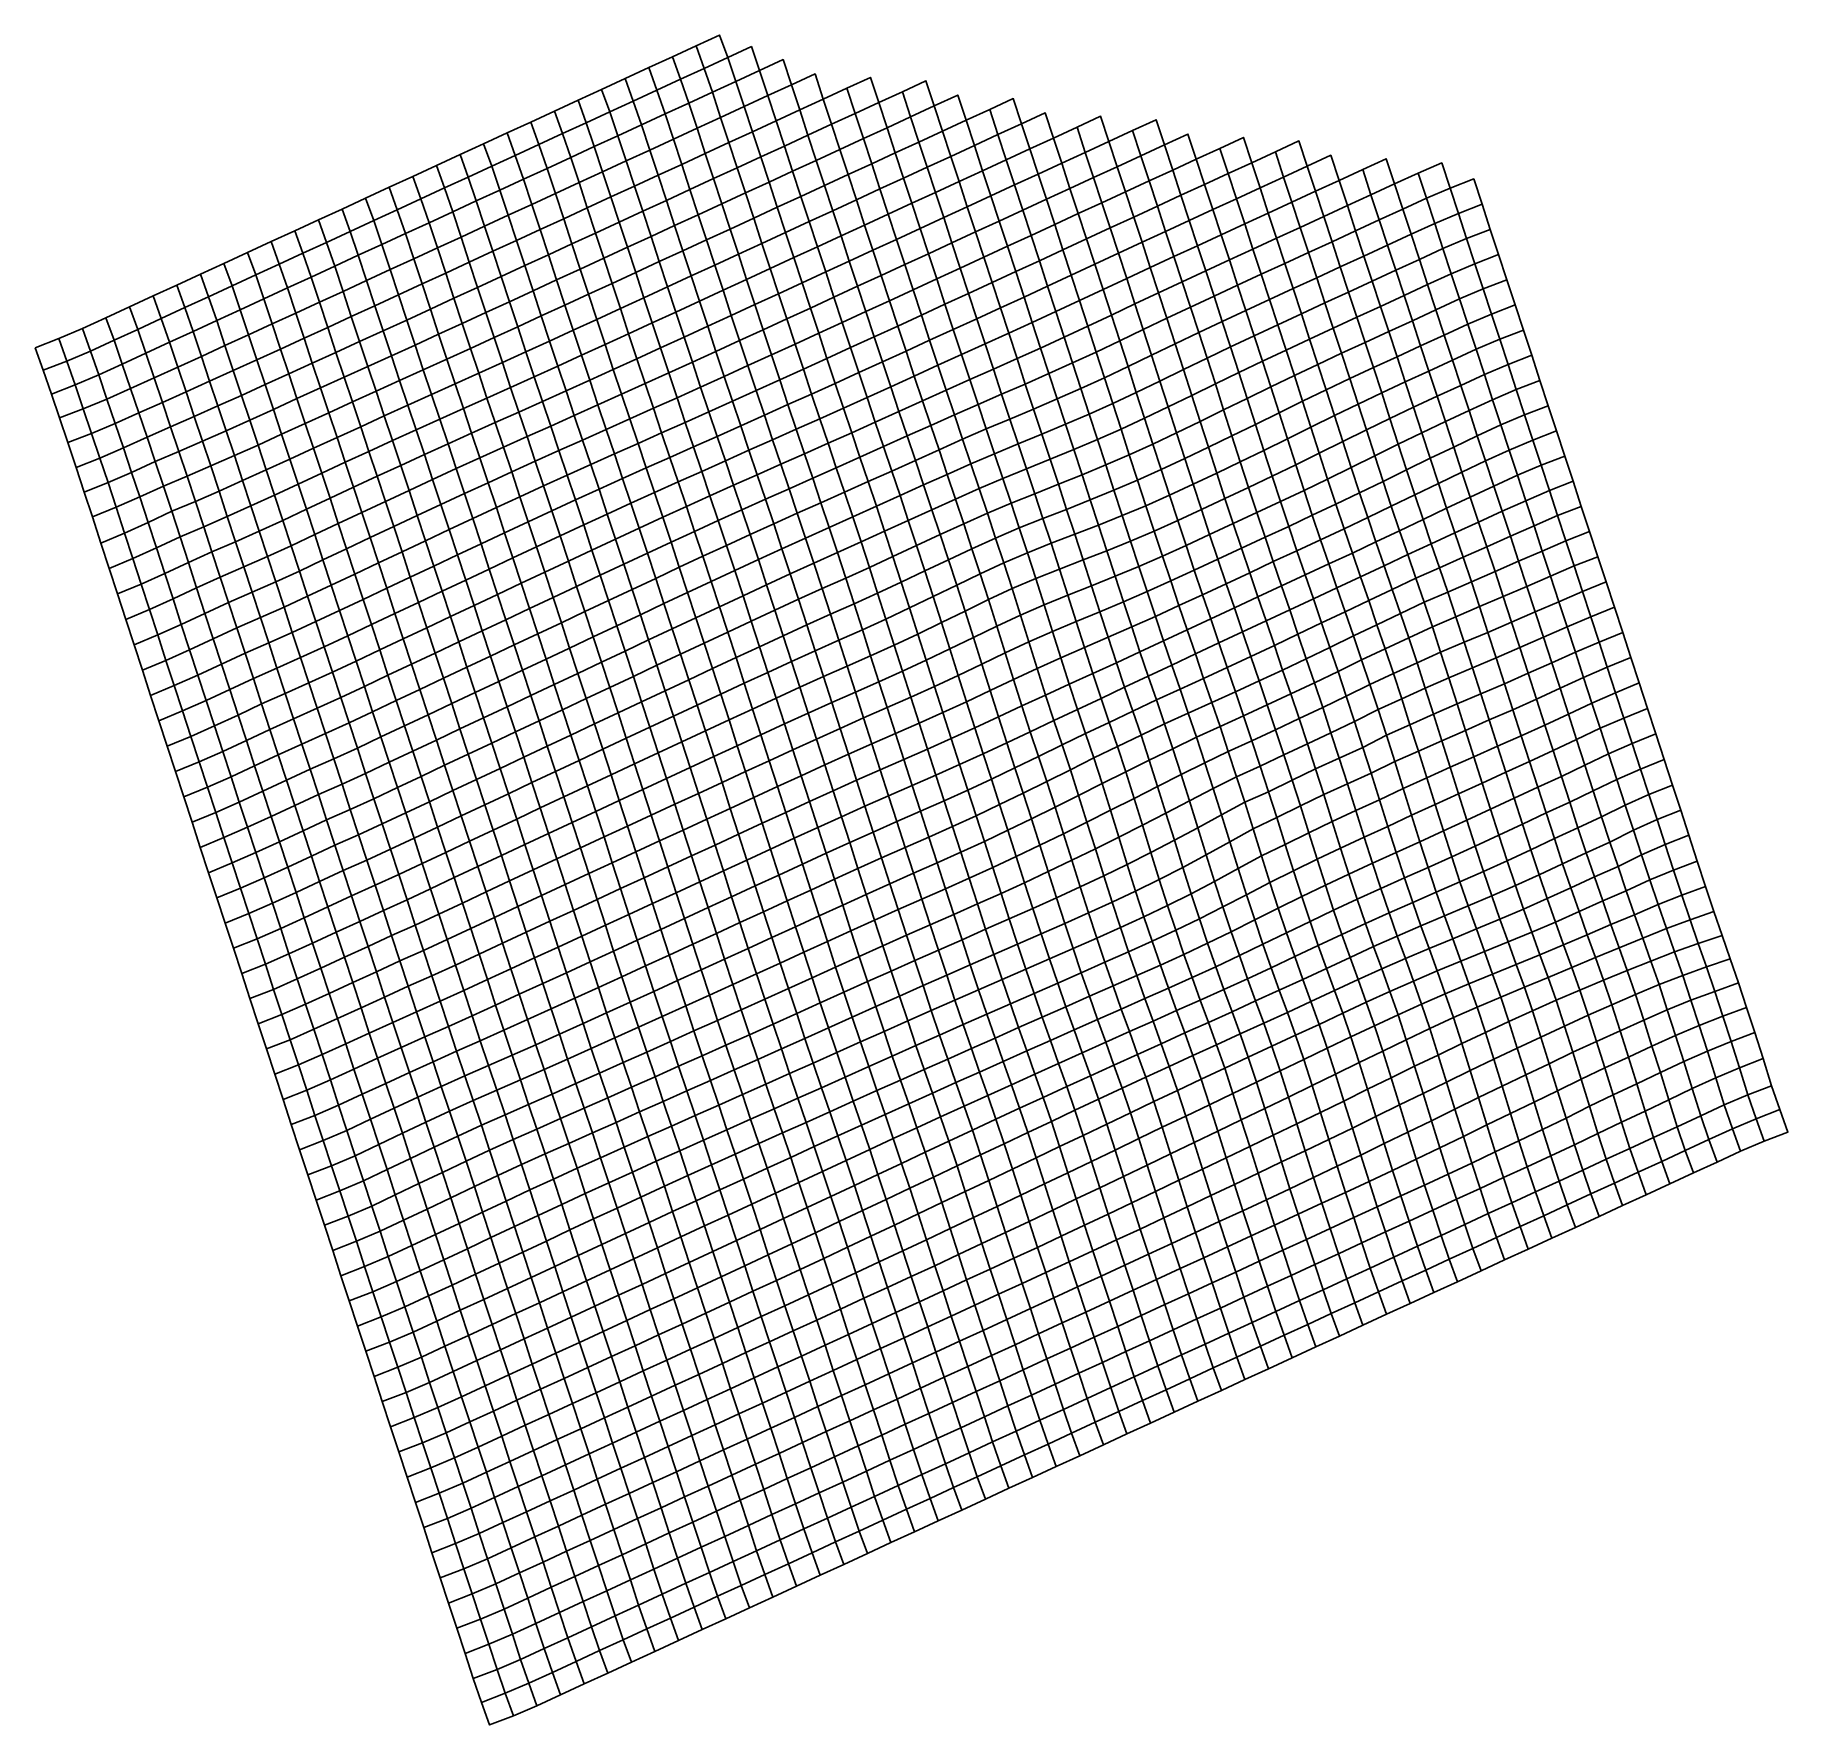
# Model space of a CAD drawing. Header units: metres. Extents: x -3.45 to 6.13, y -4.05 to 5.19.
import ezdxf

# ---------------------------------------------------------------- set-up
doc = ezdxf.new("R2010")
doc.units = ezdxf.units.M

msp = doc.modelspace()

# ---------------------------------------------------------------- linework, layer by layer
at = {"layer": 'A1'}
for points in [[(0.16386, 5.13109, -6.95353), (0.2929, 5.19051, -6.94866), (0.33734, 5.06755, -6.89358), (0.2083, 5.00813, -6.89846)], [(0.03483, 5.07157, -6.95851), (0.16386, 5.13109, -6.95353), (0.2083, 5.00813, -6.89846), (0.07927, 4.94861, -6.90344)], [(0.33734, 5.06755, -6.89358), (0.46637, 5.12707, -6.8886), (0.51121, 4.99671, -6.84273), (0.38218, 4.9372, -6.84771)], [(-0.22325, 4.95263, -6.96837), (-0.09421, 5.01214, -6.96339), (-0.04977, 4.88918, -6.90831), (-0.17881, 4.82967, -6.9133)], [(-0.09421, 5.01214, -6.96339), (0.03483, 5.07157, -6.95851), (0.07927, 4.94861, -6.90344), (-0.04977, 4.88918, -6.90831)], [(0.07927, 4.94861, -6.90344), (0.2083, 5.00813, -6.89846), (0.25314, 4.87777, -6.85258), (0.1241, 4.81826, -6.85757)], [(0.2083, 5.00813, -6.89846), (0.33734, 5.06755, -6.89358), (0.38218, 4.9372, -6.84771), (0.25314, 4.87777, -6.85258)], [(0.38218, 4.9372, -6.84771), (0.51121, 4.99671, -6.84273), (0.55644, 4.85897, -6.80605), (0.42741, 4.79945, -6.81104)], [(0.51121, 4.99671, -6.84273), (0.64025, 5.05614, -6.83785), (0.68548, 4.91839, -6.80118), (0.55644, 4.85897, -6.80605)], [(-0.48132, 4.83369, -6.97823), (-0.35228, 4.8932, -6.97325), (-0.30784, 4.77024, -6.91817), (-0.43688, 4.71073, -6.92315)], [(-0.35228, 4.8932, -6.97325), (-0.22325, 4.95263, -6.96837), (-0.17881, 4.82967, -6.9133), (-0.30784, 4.77024, -6.91817)], [(-0.17881, 4.82967, -6.9133), (-0.04977, 4.88918, -6.90831), (-0.00494, 4.75883, -6.86244), (-0.13397, 4.69932, -6.86742)], [(-0.04977, 4.88918, -6.90831), (0.07927, 4.94861, -6.90344), (0.1241, 4.81826, -6.85757), (-0.00494, 4.75883, -6.86244)], [(0.25314, 4.87777, -6.85258), (0.38218, 4.9372, -6.84771), (0.42741, 4.79945, -6.81104), (0.29837, 4.74002, -6.81591)], [(0.55644, 4.85897, -6.80605), (0.68548, 4.91839, -6.80118), (0.73072, 4.78065, -6.76451), (0.60168, 4.72122, -6.76938)], [(0.68548, 4.91839, -6.80118), (0.81452, 4.97791, -6.7962), (0.85975, 4.84016, -6.75953), (0.73072, 4.78065, -6.76451)], [(0.85975, 4.84016, -6.75953), (0.98879, 4.89959, -6.75465), (1.03402, 4.76184, -6.71798), (0.90499, 4.70232, -6.72296)], [(0.98879, 4.89959, -6.75465), (1.11782, 4.9591, -6.74967), (1.16306, 4.82127, -6.7131), (1.03402, 4.76184, -6.71798)], [(1.29209, 4.88078, -6.70812), (1.42113, 4.94021, -6.70325), (1.46637, 4.80246, -6.66657), (1.33733, 4.74303, -6.67145)], [(-0.61036, 4.77426, -6.9831), (-0.48132, 4.83369, -6.97823), (-0.43688, 4.71073, -6.92315), (-0.56592, 4.6513, -6.92803)], [(-0.30784, 4.77024, -6.91817), (-0.17881, 4.82967, -6.9133), (-0.13397, 4.69932, -6.86742), (-0.26301, 4.63989, -6.8723)], [(-0.00494, 4.75883, -6.86244), (0.1241, 4.81826, -6.85757), (0.16934, 4.68051, -6.82089), (0.0403, 4.62108, -6.82577)], [(0.1241, 4.81826, -6.85757), (0.25314, 4.87777, -6.85258), (0.29837, 4.74002, -6.81591), (0.16934, 4.68051, -6.82089)], [(0.29837, 4.74002, -6.81591), (0.42741, 4.79945, -6.81104), (0.47264, 4.6617, -6.77436), (0.3436, 4.60227, -6.77924)], [(0.42741, 4.79945, -6.81104), (0.55644, 4.85897, -6.80605), (0.60168, 4.72122, -6.76938), (0.47264, 4.6617, -6.77436)], [(0.73072, 4.78065, -6.76451), (0.85975, 4.84016, -6.75953), (0.90499, 4.70232, -6.72296), (0.77595, 4.6429, -6.72784)], [(1.03402, 4.76184, -6.71798), (1.16306, 4.82127, -6.7131), (1.20829, 4.68352, -6.67643), (1.07925, 4.62409, -6.68131)], [(1.16306, 4.82127, -6.7131), (1.29209, 4.88078, -6.70812), (1.33733, 4.74303, -6.67145), (1.20829, 4.68352, -6.67643)], [(1.33733, 4.74303, -6.67145), (1.46637, 4.80246, -6.66657), (1.5116, 4.66471, -6.6299), (1.38257, 4.6052, -6.63488)], [(1.46637, 4.80246, -6.66657), (1.5954, 4.86198, -6.66159), (1.64064, 4.72414, -6.62503), (1.5116, 4.66471, -6.6299)], [(1.76967, 4.78365, -6.62004), (1.89871, 4.84308, -6.61517), (1.94394, 4.70533, -6.5785), (1.81491, 4.64591, -6.58337)], [(-0.86843, 4.65532, -6.99296), (-0.73939, 4.71474, -6.98809), (-0.69495, 4.59178, -6.93301), (-0.82399, 4.53236, -6.93789)], [(-0.73939, 4.71474, -6.98809), (-0.61036, 4.77426, -6.9831), (-0.56592, 4.6513, -6.92803), (-0.69495, 4.59178, -6.93301)], [(-0.56592, 4.6513, -6.92803), (-0.43688, 4.71073, -6.92315), (-0.39204, 4.58037, -6.87728), (-0.52108, 4.52094, -6.88216)], [(-0.43688, 4.71073, -6.92315), (-0.30784, 4.77024, -6.91817), (-0.26301, 4.63989, -6.8723), (-0.39204, 4.58037, -6.87728)], [(-0.26301, 4.63989, -6.8723), (-0.13397, 4.69932, -6.86742), (-0.08874, 4.56157, -6.83075), (-0.21777, 4.50214, -6.83563)], [(-0.13397, 4.69932, -6.86742), (-0.00494, 4.75883, -6.86244), (0.0403, 4.62108, -6.82577), (-0.08874, 4.56157, -6.83075)], [(0.16934, 4.68051, -6.82089), (0.29837, 4.74002, -6.81591), (0.3436, 4.60227, -6.77924), (0.21457, 4.54276, -6.78422)], [(0.47264, 4.6617, -6.77436), (0.60168, 4.72122, -6.76938), (0.64691, 4.58338, -6.73282), (0.51788, 4.52395, -6.73769)], [(0.60168, 4.72122, -6.76938), (0.73072, 4.78065, -6.76451), (0.77595, 4.6429, -6.72784), (0.64691, 4.58338, -6.73282)], [(0.77595, 4.6429, -6.72784), (0.90499, 4.70232, -6.72296), (0.95022, 4.56458, -6.68629), (0.82118, 4.50515, -6.69116)], [(0.90499, 4.70232, -6.72296), (1.03402, 4.76184, -6.71798), (1.07925, 4.62409, -6.68131), (0.95022, 4.56458, -6.68629)], [(1.20829, 4.68352, -6.67643), (1.33733, 4.74303, -6.67145), (1.38257, 4.6052, -6.63488), (1.25353, 4.54577, -6.63976)], [(1.5116, 4.66471, -6.6299), (1.64064, 4.72414, -6.62503), (1.68587, 4.58639, -6.58835), (1.55683, 4.52696, -6.59323)], [(1.64064, 4.72414, -6.62503), (1.76967, 4.78365, -6.62004), (1.81491, 4.64591, -6.58337), (1.68587, 4.58639, -6.58835)], [(1.81491, 4.64591, -6.58337), (1.94394, 4.70533, -6.5785), (1.98918, 4.56759, -6.54182), (1.86014, 4.50816, -6.5467)], [(1.94394, 4.70533, -6.5785), (2.07298, 4.76485, -6.57351), (2.11821, 4.6271, -6.53684), (1.98918, 4.56759, -6.54182)], [(2.24725, 4.68653, -6.53197), (2.37628, 4.74604, -6.52699), (2.42152, 4.60821, -6.49042), (2.29248, 4.54878, -6.4953)], [(2.55056, 4.66772, -6.48544), (2.67959, 4.72715, -6.48056), (2.72483, 4.5894, -6.44389), (2.59579, 4.52997, -6.44877)], [(-0.99746, 4.5958, -6.99794), (-0.86843, 4.65532, -6.99296), (-0.82399, 4.53236, -6.93789), (-0.95302, 4.47284, -6.94287)], [(-0.69495, 4.59178, -6.93301), (-0.56592, 4.6513, -6.92803), (-0.52108, 4.52094, -6.88216), (-0.65011, 4.46143, -6.88714)], [(-0.39204, 4.58037, -6.87728), (-0.26301, 4.63989, -6.8723), (-0.21777, 4.50214, -6.83563), (-0.34681, 4.44262, -6.84061)], [(-0.08874, 4.56157, -6.83075), (0.0403, 4.62108, -6.82577), (0.08553, 4.48333, -6.7891), (-0.0435, 4.42382, -6.79408)], [(0.0403, 4.62108, -6.82577), (0.16934, 4.68051, -6.82089), (0.21457, 4.54276, -6.78422), (0.08553, 4.48333, -6.7891)], [(0.21457, 4.54276, -6.78422), (0.3436, 4.60227, -6.77924), (0.38884, 4.46444, -6.74267), (0.2598, 4.40501, -6.74755)], [(0.3436, 4.60227, -6.77924), (0.47264, 4.6617, -6.77436), (0.51788, 4.52395, -6.73769), (0.38884, 4.46444, -6.74267)], [(0.64691, 4.58338, -6.73282), (0.77595, 4.6429, -6.72784), (0.82118, 4.50515, -6.69116), (0.69215, 4.44563, -6.69615)], [(0.95022, 4.56458, -6.68629), (1.07925, 4.62409, -6.68131), (1.12449, 4.48626, -6.64474), (0.99545, 4.42683, -6.64962)], [(1.07925, 4.62409, -6.68131), (1.20829, 4.68352, -6.67643), (1.25353, 4.54577, -6.63976), (1.12449, 4.48626, -6.64474)], [(1.25353, 4.54577, -6.63976), (1.38257, 4.6052, -6.63488), (1.4278, 4.46745, -6.59821), (1.29876, 4.40802, -6.60309)], [(1.38257, 4.6052, -6.63488), (1.5116, 4.66471, -6.6299), (1.55683, 4.52696, -6.59323), (1.4278, 4.46745, -6.59821)], [(1.68587, 4.58639, -6.58835), (1.81491, 4.64591, -6.58337), (1.86014, 4.50816, -6.5467), (1.7311, 4.44864, -6.55168)], [(1.98918, 4.56759, -6.54182), (2.11821, 4.6271, -6.53684), (2.16345, 4.48927, -6.50028), (2.03441, 4.42984, -6.50515)], [(2.11821, 4.6271, -6.53684), (2.24725, 4.68653, -6.53197), (2.29248, 4.54878, -6.4953), (2.16345, 4.48927, -6.50028)], [(2.29248, 4.54878, -6.4953), (2.42152, 4.60821, -6.49042), (2.46676, 4.47046, -6.45375), (2.33772, 4.41103, -6.45862)], [(2.42152, 4.60821, -6.49042), (2.55056, 4.66772, -6.48544), (2.59579, 4.52997, -6.44877), (2.46676, 4.47046, -6.45375)], [(2.72483, 4.5894, -6.44389), (2.85386, 4.64892, -6.43891), (2.8991, 4.51117, -6.40224), (2.77006, 4.45165, -6.40722)], [(3.02813, 4.5706, -6.39736), (3.15717, 4.63011, -6.39238), (3.20241, 4.49227, -6.35581), (3.07337, 4.43285, -6.36069)], [(3.33144, 4.55179, -6.35083), (3.46048, 4.61122, -6.34596), (3.50571, 4.47347, -6.30928), (3.37667, 4.41404, -6.31416)], [(-1.25554, 4.47686, -7.0078), (-1.1265, 4.53637, -7.00282), (-1.08206, 4.41341, -6.94774), (-1.2111, 4.3539, -6.95273)], [(-1.1265, 4.53637, -7.00282), (-0.99746, 4.5958, -6.99794), (-0.95302, 4.47284, -6.94287), (-1.08206, 4.41341, -6.94774)], [(-0.95302, 4.47284, -6.94287), (-0.82399, 4.53236, -6.93789), (-0.77915, 4.402, -6.89201), (-0.90819, 4.34249, -6.89699)], [(-0.82399, 4.53236, -6.93789), (-0.69495, 4.59178, -6.93301), (-0.65011, 4.46143, -6.88714), (-0.77915, 4.402, -6.89201)], [(-0.65011, 4.46143, -6.88714), (-0.52108, 4.52094, -6.88216), (-0.47585, 4.3832, -6.84548), (-0.60488, 4.32368, -6.85047)], [(-0.52108, 4.52094, -6.88216), (-0.39204, 4.58037, -6.87728), (-0.34681, 4.44262, -6.84061), (-0.47585, 4.3832, -6.84548)], [(-0.21777, 4.50214, -6.83563), (-0.08874, 4.56157, -6.83075), (-0.0435, 4.42382, -6.79408), (-0.17254, 4.36439, -6.79895)], [(0.08553, 4.48333, -6.7891), (0.21457, 4.54276, -6.78422), (0.2598, 4.40501, -6.74755), (0.13077, 4.3455, -6.75253)], [(0.38884, 4.46444, -6.74267), (0.51788, 4.52395, -6.73769), (0.56311, 4.38621, -6.70102), (0.43408, 4.32669, -6.706)], [(0.51788, 4.52395, -6.73769), (0.64691, 4.58338, -6.73282), (0.69215, 4.44563, -6.69615), (0.56311, 4.38621, -6.70102)], [(0.69215, 4.44563, -6.69615), (0.82118, 4.50515, -6.69116), (0.86642, 4.3674, -6.65449), (0.73738, 4.30788, -6.65947)], [(0.82118, 4.50515, -6.69116), (0.95022, 4.56458, -6.68629), (0.99545, 4.42683, -6.64962), (0.86642, 4.3674, -6.65449)], [(1.12449, 4.48626, -6.64474), (1.25353, 4.54577, -6.63976), (1.29876, 4.40802, -6.60309), (1.16973, 4.34851, -6.60807)], [(1.4278, 4.46745, -6.59821), (1.55683, 4.52696, -6.59323), (1.60207, 4.38921, -6.55656), (1.47303, 4.3297, -6.56154)], [(1.55683, 4.52696, -6.59323), (1.68587, 4.58639, -6.58835), (1.7311, 4.44864, -6.55168), (1.60207, 4.38921, -6.55656)], [(1.7311, 4.44864, -6.55168), (1.86014, 4.50816, -6.5467), (1.90538, 4.37032, -6.51013), (1.77634, 4.31089, -6.51501)], [(1.86014, 4.50816, -6.5467), (1.98918, 4.56759, -6.54182), (2.03441, 4.42984, -6.50515), (1.90538, 4.37032, -6.51013)], [(2.16345, 4.48927, -6.50028), (2.29248, 4.54878, -6.4953), (2.33772, 4.41103, -6.45862), (2.20868, 4.35152, -6.46361)], [(2.46676, 4.47046, -6.45375), (2.59579, 4.52997, -6.44877), (2.64102, 4.39222, -6.41209), (2.51199, 4.33271, -6.41708)], [(2.59579, 4.52997, -6.44877), (2.72483, 4.5894, -6.44389), (2.77006, 4.45165, -6.40722), (2.64102, 4.39222, -6.41209)], [(2.77006, 4.45165, -6.40722), (2.8991, 4.51117, -6.40224), (2.94433, 4.37333, -6.36567), (2.81529, 4.3139, -6.37055)], [(2.8991, 4.51117, -6.40224), (3.02813, 4.5706, -6.39736), (3.07337, 4.43285, -6.36069), (2.94433, 4.37333, -6.36567)], [(3.20241, 4.49227, -6.35581), (3.33144, 4.55179, -6.35083), (3.37667, 4.41404, -6.31416), (3.24764, 4.35453, -6.31914)], [(3.50571, 4.47347, -6.30928), (3.63475, 4.53298, -6.3043), (3.67998, 4.39515, -6.26774), (3.55095, 4.33572, -6.27261)], [(3.80902, 4.45466, -6.26276), (3.93806, 4.51409, -6.25788), (3.98329, 4.37634, -6.22121), (3.85425, 4.31691, -6.22608)], [(-1.51361, 4.35792, -7.01766), (-1.38457, 4.41743, -7.01268), (-1.34014, 4.29447, -6.9576), (-1.46917, 4.23496, -6.96258)], [(-1.38457, 4.41743, -7.01268), (-1.25554, 4.47686, -7.0078), (-1.2111, 4.3539, -6.95273), (-1.34014, 4.29447, -6.9576)], [(-1.2111, 4.3539, -6.95273), (-1.08206, 4.41341, -6.94774), (-1.03723, 4.28306, -6.90187), (-1.16626, 4.22355, -6.90685)], [(-1.08206, 4.41341, -6.94774), (-0.95302, 4.47284, -6.94287), (-0.90819, 4.34249, -6.89699), (-1.03723, 4.28306, -6.90187)], [(-0.77915, 4.402, -6.89201), (-0.65011, 4.46143, -6.88714), (-0.60488, 4.32368, -6.85047), (-0.73392, 4.26425, -6.85534)], [(-0.47585, 4.3832, -6.84548), (-0.34681, 4.44262, -6.84061), (-0.30158, 4.30488, -6.80394), (-0.43061, 4.24545, -6.80881)], [(-0.34681, 4.44262, -6.84061), (-0.21777, 4.50214, -6.83563), (-0.17254, 4.36439, -6.79895), (-0.30158, 4.30488, -6.80394)], [(-0.17254, 4.36439, -6.79895), (-0.0435, 4.42382, -6.79408), (0.00173, 4.28607, -6.75741), (-0.1273, 4.22655, -6.76239)], [(-0.0435, 4.42382, -6.79408), (0.08553, 4.48333, -6.7891), (0.13077, 4.3455, -6.75253), (0.00173, 4.28607, -6.75741)], [(0.2598, 4.40501, -6.74755), (0.38884, 4.46444, -6.74267), (0.43408, 4.32669, -6.706), (0.30504, 4.26726, -6.71088)], [(0.56311, 4.38621, -6.70102), (0.69215, 4.44563, -6.69615), (0.73738, 4.30788, -6.65947), (0.60834, 4.24846, -6.66435)], [(0.86642, 4.3674, -6.65449), (0.99545, 4.42683, -6.64962), (1.04069, 4.28908, -6.61294), (0.91165, 4.22956, -6.61793)], [(0.99545, 4.42683, -6.64962), (1.12449, 4.48626, -6.64474), (1.16973, 4.34851, -6.60807), (1.04069, 4.28908, -6.61294)], [(1.29876, 4.40802, -6.60309), (1.4278, 4.46745, -6.59821), (1.47303, 4.3297, -6.56154), (1.34399, 4.27027, -6.56641)], [(1.60207, 4.38921, -6.55656), (1.7311, 4.44864, -6.55168), (1.77634, 4.31089, -6.51501), (1.6473, 4.25138, -6.51999)], [(1.90538, 4.37032, -6.51013), (2.03441, 4.42984, -6.50515), (2.07964, 4.29209, -6.46848), (1.95061, 4.23257, -6.47346)], [(2.03441, 4.42984, -6.50515), (2.16345, 4.48927, -6.50028), (2.20868, 4.35152, -6.46361), (2.07964, 4.29209, -6.46848)], [(2.20868, 4.35152, -6.46361), (2.33772, 4.41103, -6.45862), (2.38295, 4.27328, -6.42195), (2.25392, 4.21377, -6.42693)], [(2.33772, 4.41103, -6.45862), (2.46676, 4.47046, -6.45375), (2.51199, 4.33271, -6.41708), (2.38295, 4.27328, -6.42195)], [(2.64102, 4.39222, -6.41209), (2.77006, 4.45165, -6.40722), (2.81529, 4.3139, -6.37055), (2.68626, 4.25439, -6.37553)], [(2.94433, 4.37333, -6.36567), (3.07337, 4.43285, -6.36069), (3.1186, 4.2951, -6.32402), (2.98957, 4.23558, -6.329)], [(3.07337, 4.43285, -6.36069), (3.20241, 4.49227, -6.35581), (3.24764, 4.35453, -6.31914), (3.1186, 4.2951, -6.32402)], [(3.24764, 4.35453, -6.31914), (3.37667, 4.41404, -6.31416), (3.42191, 4.27621, -6.27759), (3.29287, 4.21678, -6.28247)], [(3.37667, 4.41404, -6.31416), (3.50571, 4.47347, -6.30928), (3.55095, 4.33572, -6.27261), (3.42191, 4.27621, -6.27759)], [(3.67998, 4.39515, -6.26774), (3.80902, 4.45466, -6.26276), (3.85425, 4.31691, -6.22608), (3.72522, 4.2574, -6.23107)], [(3.98329, 4.37634, -6.22121), (4.11232, 4.43586, -6.21623), (4.15756, 4.29811, -6.17955), (4.02852, 4.23859, -6.18454)], [(4.11232, 4.43586, -6.21623), (4.24161, 4.49073, -6.21702), (4.28684, 4.35298, -6.18035), (4.15756, 4.29811, -6.17955)], [(-1.64265, 4.29849, -7.02253), (-1.51361, 4.35792, -7.01766), (-1.46917, 4.23496, -6.96258), (-1.59821, 4.17553, -6.96746)], [(-1.34014, 4.29447, -6.9576), (-1.2111, 4.3539, -6.95273), (-1.16626, 4.22355, -6.90685), (-1.2953, 4.16412, -6.91173)], [(-1.03723, 4.28306, -6.90187), (-0.90819, 4.34249, -6.89699), (-0.86295, 4.20474, -6.86032), (-0.99199, 4.14531, -6.8652)], [(-0.90819, 4.34249, -6.89699), (-0.77915, 4.402, -6.89201), (-0.73392, 4.26425, -6.85534), (-0.86295, 4.20474, -6.86032)], [(-0.73392, 4.26425, -6.85534), (-0.60488, 4.32368, -6.85047), (-0.55965, 4.18593, -6.81379), (-0.68869, 4.1265, -6.81867)], [(-0.60488, 4.32368, -6.85047), (-0.47585, 4.3832, -6.84548), (-0.43061, 4.24545, -6.80881), (-0.55965, 4.18593, -6.81379)], [(-0.30158, 4.30488, -6.80394), (-0.17254, 4.36439, -6.79895), (-0.1273, 4.22655, -6.76239), (-0.25634, 4.16713, -6.76726)], [(0.00173, 4.28607, -6.75741), (0.13077, 4.3455, -6.75253), (0.176, 4.20775, -6.71586), (0.04696, 4.14832, -6.72073)], [(0.13077, 4.3455, -6.75253), (0.2598, 4.40501, -6.74755), (0.30504, 4.26726, -6.71088), (0.176, 4.20775, -6.71586)], [(0.30504, 4.26726, -6.71088), (0.43408, 4.32669, -6.706), (0.47931, 4.18894, -6.66933), (0.35027, 4.12951, -6.67421)], [(0.43408, 4.32669, -6.706), (0.56311, 4.38621, -6.70102), (0.60834, 4.24846, -6.66435), (0.47931, 4.18894, -6.66933)], [(0.73738, 4.30788, -6.65947), (0.86642, 4.3674, -6.65449), (0.91165, 4.22956, -6.61793), (0.78261, 4.17014, -6.6228)], [(1.04069, 4.28908, -6.61294), (1.16973, 4.34851, -6.60807), (1.21496, 4.21076, -6.5714), (1.08592, 4.15133, -6.57627)], [(1.16973, 4.34851, -6.60807), (1.29876, 4.40802, -6.60309), (1.34399, 4.27027, -6.56641), (1.21496, 4.21076, -6.5714)], [(1.34399, 4.27027, -6.56641), (1.47303, 4.3297, -6.56154), (1.51826, 4.19195, -6.52487), (1.38923, 4.13244, -6.52985)], [(1.47303, 4.3297, -6.56154), (1.60207, 4.38921, -6.55656), (1.6473, 4.25138, -6.51999), (1.51826, 4.19195, -6.52487)], [(1.77634, 4.31089, -6.51501), (1.90538, 4.37032, -6.51013), (1.95061, 4.23257, -6.47346), (1.82157, 4.17315, -6.47834)], [(2.07964, 4.29209, -6.46848), (2.20868, 4.35152, -6.46361), (2.25392, 4.21377, -6.42693), (2.12488, 4.15434, -6.43181)], [(2.38295, 4.27328, -6.42195), (2.51199, 4.33271, -6.41708), (2.55722, 4.19496, -6.3804), (2.42819, 4.13545, -6.38539)], [(2.51199, 4.33271, -6.41708), (2.64102, 4.39222, -6.41209), (2.68626, 4.25439, -6.37553), (2.55722, 4.19496, -6.3804)], [(2.68626, 4.25439, -6.37553), (2.81529, 4.3139, -6.37055), (2.86053, 4.17616, -6.33387), (2.73149, 4.11664, -6.33886)], [(2.81529, 4.3139, -6.37055), (2.94433, 4.37333, -6.36567), (2.98957, 4.23558, -6.329), (2.86053, 4.17616, -6.33387)], [(3.1186, 4.2951, -6.32402), (3.24764, 4.35453, -6.31914), (3.29287, 4.21678, -6.28247), (3.16384, 4.15726, -6.28745)], [(3.42191, 4.27621, -6.27759), (3.55095, 4.33572, -6.27261), (3.59618, 4.19797, -6.23594), (3.46714, 4.13846, -6.24092)], [(3.55095, 4.33572, -6.27261), (3.67998, 4.39515, -6.26774), (3.72522, 4.2574, -6.23107), (3.59618, 4.19797, -6.23594)], [(3.72522, 4.2574, -6.23107), (3.85425, 4.31691, -6.22608), (3.89948, 4.17916, -6.18941), (3.77045, 4.11965, -6.19439)], [(3.85425, 4.31691, -6.22608), (3.98329, 4.37634, -6.22121), (4.02852, 4.23859, -6.18454), (3.89948, 4.17916, -6.18941)], [(4.15756, 4.29811, -6.17955), (4.28684, 4.35298, -6.18035), (4.33208, 4.21514, -6.14378), (4.20279, 4.16027, -6.14299)], [(4.28684, 4.35298, -6.18035), (4.41637, 4.40321, -6.18692), (4.46161, 4.26546, -6.15025), (4.33208, 4.21514, -6.14378)], [(-1.90072, 4.17955, -7.03239), (-1.77168, 4.23897, -7.02751), (-1.72724, 4.11601, -6.97244), (-1.85628, 4.05659, -6.97731)], [(-1.77168, 4.23897, -7.02751), (-1.64265, 4.29849, -7.02253), (-1.59821, 4.17553, -6.96746), (-1.72724, 4.11601, -6.97244)], [(-1.59821, 4.17553, -6.96746), (-1.46917, 4.23496, -6.96258), (-1.42434, 4.10469, -6.9166), (-1.55337, 4.04517, -6.92158)], [(-1.46917, 4.23496, -6.96258), (-1.34014, 4.29447, -6.9576), (-1.2953, 4.16412, -6.91173), (-1.42434, 4.10469, -6.9166)], [(-1.2953, 4.16412, -6.91173), (-1.16626, 4.22355, -6.90685), (-1.12103, 4.0858, -6.87018), (-1.25007, 4.02637, -6.87505)], [(-1.16626, 4.22355, -6.90685), (-1.03723, 4.28306, -6.90187), (-0.99199, 4.14531, -6.8652), (-1.12103, 4.0858, -6.87018)], [(-0.86295, 4.20474, -6.86032), (-0.73392, 4.26425, -6.85534), (-0.68869, 4.1265, -6.81867), (-0.81772, 4.06699, -6.82365)], [(-0.55965, 4.18593, -6.81379), (-0.43061, 4.24545, -6.80881), (-0.38538, 4.10761, -6.77225), (-0.51442, 4.04818, -6.77712)], [(-0.43061, 4.24545, -6.80881), (-0.30158, 4.30488, -6.80394), (-0.25634, 4.16713, -6.76726), (-0.38538, 4.10761, -6.77225)], [(-0.25634, 4.16713, -6.76726), (-0.1273, 4.22655, -6.76239), (-0.08207, 4.08881, -6.72572), (-0.21111, 4.02938, -6.73059)], [(-0.1273, 4.22655, -6.76239), (0.00173, 4.28607, -6.75741), (0.04696, 4.14832, -6.72073), (-0.08207, 4.08881, -6.72572)], [(0.176, 4.20775, -6.71586), (0.30504, 4.26726, -6.71088), (0.35027, 4.12951, -6.67421), (0.22124, 4.07, -6.67919)], [(0.47931, 4.18894, -6.66933), (0.60834, 4.24846, -6.66435), (0.65358, 4.11062, -6.62778), (0.52454, 4.05119, -6.63266)], [(0.60834, 4.24846, -6.66435), (0.73738, 4.30788, -6.65947), (0.78261, 4.17014, -6.6228), (0.65358, 4.11062, -6.62778)], [(0.78261, 4.17014, -6.6228), (0.91165, 4.22956, -6.61793), (0.95689, 4.09182, -6.58125), (0.82785, 4.03239, -6.58613)], [(0.91165, 4.22956, -6.61793), (1.04069, 4.28908, -6.61294), (1.08592, 4.15133, -6.57627), (0.95689, 4.09182, -6.58125)], [(1.21496, 4.21076, -6.5714), (1.34399, 4.27027, -6.56641), (1.38923, 4.13244, -6.52985), (1.26019, 4.07301, -6.53472)], [(1.51826, 4.19195, -6.52487), (1.6473, 4.25138, -6.51999), (1.69254, 4.11363, -6.48332), (1.5635, 4.0542, -6.48819)], [(1.6473, 4.25138, -6.51999), (1.77634, 4.31089, -6.51501), (1.82157, 4.17315, -6.47834), (1.69254, 4.11363, -6.48332)], [(1.82157, 4.17315, -6.47834), (1.95061, 4.23257, -6.47346), (1.99584, 4.09482, -6.43679), (1.8668, 4.0354, -6.44167)], [(1.95061, 4.23257, -6.47346), (2.07964, 4.29209, -6.46848), (2.12488, 4.15434, -6.43181), (1.99584, 4.09482, -6.43679)], [(2.25392, 4.21377, -6.42693), (2.38295, 4.27328, -6.42195), (2.42819, 4.13545, -6.38539), (2.29915, 4.07602, -6.39026)], [(2.55722, 4.19496, -6.3804), (2.68626, 4.25439, -6.37553), (2.73149, 4.11664, -6.33886), (2.60245, 4.05721, -6.34373)], [(2.86053, 4.17616, -6.33387), (2.98957, 4.23558, -6.329), (3.0348, 4.09783, -6.29233), (2.90577, 4.03832, -6.29731)], [(2.98957, 4.23558, -6.329), (3.1186, 4.2951, -6.32402), (3.16384, 4.15726, -6.28745), (3.0348, 4.09783, -6.29233)], [(3.29287, 4.21678, -6.28247), (3.42191, 4.27621, -6.27759), (3.46714, 4.13846, -6.24092), (3.33811, 4.07903, -6.2458)], [(3.59618, 4.19797, -6.23594), (3.72522, 4.2574, -6.23107), (3.77045, 4.11965, -6.19439), (3.64141, 4.06022, -6.19927)], [(3.89948, 4.17916, -6.18941), (4.02852, 4.23859, -6.18454), (4.07376, 4.10084, -6.14786), (3.94472, 4.04133, -6.15285)], [(4.02852, 4.23859, -6.18454), (4.15756, 4.29811, -6.17955), (4.20279, 4.16027, -6.14299), (4.07376, 4.10084, -6.14786)], [(4.33208, 4.21514, -6.14378), (4.46161, 4.26546, -6.15025), (4.50684, 4.12771, -6.11358), (4.37731, 4.07739, -6.10711)], [(-2.02975, 4.12003, -7.03737), (-1.90072, 4.17955, -7.03239), (-1.85628, 4.05659, -6.97731), (-1.98532, 3.99707, -6.9823)], [(-1.72724, 4.11601, -6.97244), (-1.59821, 4.17553, -6.96746), (-1.55337, 4.04517, -6.92158), (-1.68241, 3.98575, -6.92646)], [(-1.42434, 4.10469, -6.9166), (-1.2953, 4.16412, -6.91173), (-1.25007, 4.02637, -6.87505), (-1.3791, 3.96685, -6.88004)], [(-1.12103, 4.0858, -6.87018), (-0.99199, 4.14531, -6.8652), (-0.94676, 4.00756, -6.82853), (-1.07579, 3.94805, -6.83351)], [(-0.99199, 4.14531, -6.8652), (-0.86295, 4.20474, -6.86032), (-0.81772, 4.06699, -6.82365), (-0.94676, 4.00756, -6.82853)], [(-0.81772, 4.06699, -6.82365), (-0.68869, 4.1265, -6.81867), (-0.64345, 3.98867, -6.7821), (-0.77249, 3.92924, -6.78698)], [(-0.68869, 4.1265, -6.81867), (-0.55965, 4.18593, -6.81379), (-0.51442, 4.04818, -6.77712), (-0.64345, 3.98867, -6.7821)], [(-0.38538, 4.10761, -6.77225), (-0.25634, 4.16713, -6.76726), (-0.21111, 4.02938, -6.73059), (-0.34014, 3.96986, -6.73557)], [(-0.08207, 4.08881, -6.72572), (0.04696, 4.14832, -6.72073), (0.0922, 4.01057, -6.68406), (-0.03684, 3.95106, -6.68904)], [(0.04696, 4.14832, -6.72073), (0.176, 4.20775, -6.71586), (0.22124, 4.07, -6.67919), (0.0922, 4.01057, -6.68406)], [(0.22124, 4.07, -6.67919), (0.35027, 4.12951, -6.67421), (0.39551, 3.99168, -6.63764), (0.26647, 3.93225, -6.64251)], [(0.35027, 4.12951, -6.67421), (0.47931, 4.18894, -6.66933), (0.52454, 4.05119, -6.63266), (0.39551, 3.99168, -6.63764)], [(0.65358, 4.11062, -6.62778), (0.78261, 4.17014, -6.6228), (0.82785, 4.03239, -6.58613), (0.69881, 3.97287, -6.59111)], [(0.95689, 4.09182, -6.58125), (1.08592, 4.15133, -6.57627), (1.13116, 4.01349, -6.53971), (1.00212, 3.95407, -6.54458)], [(1.08592, 4.15133, -6.57627), (1.21496, 4.21076, -6.5714), (1.26019, 4.07301, -6.53472), (1.13116, 4.01349, -6.53971)], [(1.26019, 4.07301, -6.53472), (1.38923, 4.13244, -6.52985), (1.43446, 3.99469, -6.49318), (1.30543, 3.93526, -6.49805)], [(1.38923, 4.13244, -6.52985), (1.51826, 4.19195, -6.52487), (1.5635, 4.0542, -6.48819), (1.43446, 3.99469, -6.49318)], [(1.69254, 4.11363, -6.48332), (1.82157, 4.17315, -6.47834), (1.8668, 4.0354, -6.44167), (1.73777, 3.97588, -6.44665)], [(1.99584, 4.09482, -6.43679), (2.12488, 4.15434, -6.43181), (2.17014, 4.01607, -6.39578), (2.04112, 3.9563, -6.40108)], [(2.12488, 4.15434, -6.43181), (2.25392, 4.21377, -6.42693), (2.29915, 4.07602, -6.39026), (2.17014, 4.01607, -6.39578)], [(2.29915, 4.07602, -6.39026), (2.42819, 4.13545, -6.38539), (2.47342, 3.9977, -6.34871), (2.34441, 3.93775, -6.35423)], [(2.42819, 4.13545, -6.38539), (2.55722, 4.19496, -6.3804), (2.60245, 4.05721, -6.34373), (2.47342, 3.9977, -6.34871)], [(2.73149, 4.11664, -6.33886), (2.86053, 4.17616, -6.33387), (2.90577, 4.03832, -6.29731), (2.77673, 3.97889, -6.30218)], [(3.0348, 4.09783, -6.29233), (3.16384, 4.15726, -6.28745), (3.20907, 4.01951, -6.25078), (3.08003, 3.96009, -6.25565)], [(3.16384, 4.15726, -6.28745), (3.29287, 4.21678, -6.28247), (3.33811, 4.07903, -6.2458), (3.20907, 4.01951, -6.25078)], [(3.33811, 4.07903, -6.2458), (3.46714, 4.13846, -6.24092), (3.51238, 4.00071, -6.20425), (3.38334, 3.94128, -6.20913)], [(3.46714, 4.13846, -6.24092), (3.59618, 4.19797, -6.23594), (3.64141, 4.06022, -6.19927), (3.51238, 4.00071, -6.20425)], [(3.77045, 4.11965, -6.19439), (3.89948, 4.17916, -6.18941), (3.94472, 4.04133, -6.15285), (3.81568, 3.9819, -6.15772)], [(4.07376, 4.10084, -6.14786), (4.20279, 4.16027, -6.14299), (4.24803, 4.02252, -6.10632), (4.11899, 3.9631, -6.11119)], [(4.20279, 4.16027, -6.14299), (4.33208, 4.21514, -6.14378), (4.37731, 4.07739, -6.10711), (4.24803, 4.02252, -6.10632)], [(4.37731, 4.07739, -6.10711), (4.50684, 4.12771, -6.11358), (4.55208, 3.98987, -6.07701), (4.42254, 3.93965, -6.07044)], [(-2.28783, 4.00109, -7.04723), (-2.15879, 4.0606, -7.04225), (-2.11435, 3.93764, -6.98717), (-2.24339, 3.87813, -6.99215)], [(-2.15879, 4.0606, -7.04225), (-2.02975, 4.12003, -7.03737), (-1.98532, 3.99707, -6.9823), (-2.11435, 3.93764, -6.98717)], [(-1.98532, 3.99707, -6.9823), (-1.85628, 4.05659, -6.97731), (-1.81144, 3.92623, -6.93144), (-1.94048, 3.8668, -6.93632)], [(-1.85628, 4.05659, -6.97731), (-1.72724, 4.11601, -6.97244), (-1.68241, 3.98575, -6.92646), (-1.81144, 3.92623, -6.93144)], [(-1.68241, 3.98575, -6.92646), (-1.55337, 4.04517, -6.92158), (-1.50814, 3.90743, -6.88491), (-1.63717, 3.84791, -6.88989)], [(-1.55337, 4.04517, -6.92158), (-1.42434, 4.10469, -6.9166), (-1.3791, 3.96685, -6.88004), (-1.50814, 3.90743, -6.88491)], [(-1.3791, 3.96685, -6.88004), (-1.25007, 4.02637, -6.87505), (-1.20483, 3.88862, -6.83838), (-1.33387, 3.8291, -6.84336)], [(-1.25007, 4.02637, -6.87505), (-1.12103, 4.0858, -6.87018), (-1.07579, 3.94805, -6.83351), (-1.20483, 3.88862, -6.83838)], [(-0.94676, 4.00756, -6.82853), (-0.81772, 4.06699, -6.82365), (-0.77249, 3.92924, -6.78698), (-0.90152, 3.86973, -6.79196)], [(-0.64345, 3.98867, -6.7821), (-0.51442, 4.04818, -6.77712), (-0.46918, 3.91043, -6.74045), (-0.59822, 3.85092, -6.74543)], [(-0.51442, 4.04818, -6.77712), (-0.38538, 4.10761, -6.77225), (-0.34014, 3.96986, -6.73557), (-0.46918, 3.91043, -6.74045)], [(-0.34014, 3.96986, -6.73557), (-0.21111, 4.02938, -6.73059), (-0.16588, 3.89163, -6.69392), (-0.29491, 3.83211, -6.6989)], [(-0.21111, 4.02938, -6.73059), (-0.08207, 4.08881, -6.72572), (-0.03684, 3.95106, -6.68904), (-0.16588, 3.89163, -6.69392)], [(0.0922, 4.01057, -6.68406), (0.22124, 4.07, -6.67919), (0.26647, 3.93225, -6.64251), (0.13743, 3.87274, -6.6475)], [(0.39551, 3.99168, -6.63764), (0.52454, 4.05119, -6.63266), (0.56977, 3.91344, -6.59599), (0.44074, 3.85393, -6.60097)], [(0.52454, 4.05119, -6.63266), (0.65358, 4.11062, -6.62778), (0.69881, 3.97287, -6.59111), (0.56977, 3.91344, -6.59599)], [(0.69881, 3.97287, -6.59111), (0.82785, 4.03239, -6.58613), (0.87309, 3.89455, -6.54956), (0.74405, 3.83504, -6.55455)], [(0.82785, 4.03239, -6.58613), (0.95689, 4.09182, -6.58125), (1.00212, 3.95407, -6.54458), (0.87309, 3.89455, -6.54956)], [(1.13116, 4.01349, -6.53971), (1.26019, 4.07301, -6.53472), (1.30543, 3.93526, -6.49805), (1.1764, 3.87557, -6.50325)], [(1.43446, 3.99469, -6.49318), (1.5635, 4.0542, -6.48819), (1.60875, 3.9162, -6.45184), (1.47972, 3.85651, -6.45704)], [(1.5635, 4.0542, -6.48819), (1.69254, 4.11363, -6.48332), (1.73777, 3.97588, -6.44665), (1.60875, 3.9162, -6.45184)], [(1.73777, 3.97588, -6.44665), (1.8668, 4.0354, -6.44167), (1.91209, 3.89662, -6.40628), (1.78307, 3.83693, -6.41147)], [(1.8668, 4.0354, -6.44167), (1.99584, 4.09482, -6.43679), (2.04112, 3.9563, -6.40108), (1.91209, 3.89662, -6.40628)], [(2.17014, 4.01607, -6.39578), (2.29915, 4.07602, -6.39026), (2.34441, 3.93775, -6.35423), (2.21543, 3.87721, -6.3605)], [(2.47342, 3.9977, -6.34871), (2.60245, 4.05721, -6.34373), (2.64769, 3.91938, -6.30717), (2.51869, 3.85935, -6.31279)], [(2.60245, 4.05721, -6.34373), (2.73149, 4.11664, -6.33886), (2.77673, 3.97889, -6.30218), (2.64769, 3.91938, -6.30717)], [(2.77673, 3.97889, -6.30218), (2.90577, 4.03832, -6.29731), (2.951, 3.90057, -6.26064), (2.82196, 3.84114, -6.26551)], [(2.90577, 4.03832, -6.29731), (3.0348, 4.09783, -6.29233), (3.08003, 3.96009, -6.25565), (2.951, 3.90057, -6.26064)], [(3.20907, 4.01951, -6.25078), (3.33811, 4.07903, -6.2458), (3.38334, 3.94128, -6.20913), (3.2543, 3.88177, -6.21411)], [(3.51238, 4.00071, -6.20425), (3.64141, 4.06022, -6.19927), (3.68665, 3.92239, -6.1627), (3.55761, 3.86296, -6.16758)], [(3.64141, 4.06022, -6.19927), (3.77045, 4.11965, -6.19439), (3.81568, 3.9819, -6.15772), (3.68665, 3.92239, -6.1627)], [(3.81568, 3.9819, -6.15772), (3.94472, 4.04133, -6.15285), (3.98996, 3.90358, -6.11617), (3.86092, 3.84415, -6.12105)], [(3.94472, 4.04133, -6.15285), (4.07376, 4.10084, -6.14786), (4.11899, 3.9631, -6.11119), (3.98996, 3.90358, -6.11617)], [(4.24803, 4.02252, -6.10632), (4.37731, 4.07739, -6.10711), (4.42254, 3.93965, -6.07044), (4.29326, 3.88477, -6.06964)], [(-2.5459, 3.88215, -7.05709), (-2.41687, 3.94166, -7.0521), (-2.37243, 3.8187, -6.99703), (-2.50146, 3.75919, -7.00201)], [(-2.41687, 3.94166, -7.0521), (-2.28783, 4.00109, -7.04723), (-2.24339, 3.87813, -6.99215), (-2.37243, 3.8187, -6.99703)], [(-2.24339, 3.87813, -6.99215), (-2.11435, 3.93764, -6.98717), (-2.06952, 3.80729, -6.9413), (-2.19856, 3.74786, -6.94617)], [(-2.11435, 3.93764, -6.98717), (-1.98532, 3.99707, -6.9823), (-1.94048, 3.8668, -6.93632), (-2.06952, 3.80729, -6.9413)], [(-1.81144, 3.92623, -6.93144), (-1.68241, 3.98575, -6.92646), (-1.63717, 3.84791, -6.88989), (-1.76621, 3.78848, -6.89477)], [(-1.50814, 3.90743, -6.88491), (-1.3791, 3.96685, -6.88004), (-1.33387, 3.8291, -6.84336), (-1.46291, 3.76968, -6.84824)], [(-1.20483, 3.88862, -6.83838), (-1.07579, 3.94805, -6.83351), (-1.03056, 3.8103, -6.79684), (-1.15959, 3.75078, -6.80182)], [(-1.07579, 3.94805, -6.83351), (-0.94676, 4.00756, -6.82853), (-0.90152, 3.86973, -6.79196), (-1.03056, 3.8103, -6.79684)], [(-0.77249, 3.92924, -6.78698), (-0.64345, 3.98867, -6.7821), (-0.59822, 3.85092, -6.74543), (-0.72725, 3.79149, -6.75031)], [(-0.46918, 3.91043, -6.74045), (-0.34014, 3.96986, -6.73557), (-0.29491, 3.83211, -6.6989), (-0.42395, 3.77269, -6.70378)], [(-0.16588, 3.89163, -6.69392), (-0.03684, 3.95106, -6.68904), (0.0084, 3.81331, -6.65237), (-0.12064, 3.75379, -6.65735)], [(-0.03684, 3.95106, -6.68904), (0.0922, 4.01057, -6.68406), (0.13743, 3.87274, -6.6475), (0.0084, 3.81331, -6.65237)], [(0.13743, 3.87274, -6.6475), (0.26647, 3.93225, -6.64251), (0.31171, 3.79442, -6.60595), (0.18267, 3.73499, -6.61082)], [(0.26647, 3.93225, -6.64251), (0.39551, 3.99168, -6.63764), (0.44074, 3.85393, -6.60097), (0.31171, 3.79442, -6.60595)], [(0.56977, 3.91344, -6.59599), (0.69881, 3.97287, -6.59111), (0.74405, 3.83504, -6.55455), (0.61502, 3.77552, -6.55953)], [(0.87309, 3.89455, -6.54956), (1.00212, 3.95407, -6.54458), (1.04737, 3.81606, -6.50823), (0.91834, 3.75646, -6.51332)], [(1.00212, 3.95407, -6.54458), (1.13116, 4.01349, -6.53971), (1.1764, 3.87557, -6.50325), (1.04737, 3.81606, -6.50823)], [(1.1764, 3.87557, -6.50325), (1.30543, 3.93526, -6.49805), (1.35069, 3.797, -6.46202), (1.22167, 3.73722, -6.46732)], [(1.30543, 3.93526, -6.49805), (1.43446, 3.99469, -6.49318), (1.47972, 3.85651, -6.45704), (1.35069, 3.797, -6.46202)], [(1.60875, 3.9162, -6.45184), (1.73777, 3.97588, -6.44665), (1.78307, 3.83693, -6.41147), (1.65406, 3.77699, -6.41699)], [(1.91209, 3.89662, -6.40628), (2.04112, 3.9563, -6.40108), (2.08642, 3.81726, -6.36601), (1.9574, 3.75749, -6.37132)], [(2.04112, 3.9563, -6.40108), (2.17014, 4.01607, -6.39578), (2.21543, 3.87721, -6.3605), (2.08642, 3.81726, -6.36601)], [(2.21543, 3.87721, -6.3605), (2.34441, 3.93775, -6.35423), (2.38971, 3.7988, -6.31906), (2.26076, 3.73774, -6.32596)], [(2.34441, 3.93775, -6.35423), (2.47342, 3.9977, -6.34871), (2.51869, 3.85935, -6.31279), (2.38971, 3.7988, -6.31906)], [(2.64769, 3.91938, -6.30717), (2.77673, 3.97889, -6.30218), (2.82196, 3.84114, -6.26551), (2.69296, 3.78103, -6.27124)], [(2.951, 3.90057, -6.26064), (3.08003, 3.96009, -6.25565), (3.12527, 3.82234, -6.21898), (2.99623, 3.76282, -6.22396)], [(3.08003, 3.96009, -6.25565), (3.20907, 4.01951, -6.25078), (3.2543, 3.88177, -6.21411), (3.12527, 3.82234, -6.21898)], [(3.2543, 3.88177, -6.21411), (3.38334, 3.94128, -6.20913), (3.42858, 3.80344, -6.17256), (3.29954, 3.74402, -6.17743)], [(3.38334, 3.94128, -6.20913), (3.51238, 4.00071, -6.20425), (3.55761, 3.86296, -6.16758), (3.42858, 3.80344, -6.17256)], [(3.68665, 3.92239, -6.1627), (3.81568, 3.9819, -6.15772), (3.86092, 3.84415, -6.12105), (3.73188, 3.78464, -6.12603)], [(3.98996, 3.90358, -6.11617), (4.11899, 3.9631, -6.11119), (4.16422, 3.82535, -6.07452), (4.03519, 3.76583, -6.0795)], [(4.11899, 3.9631, -6.11119), (4.24803, 4.02252, -6.10632), (4.29326, 3.88477, -6.06964), (4.16422, 3.82535, -6.07452)], [(4.29326, 3.88477, -6.06964), (4.42254, 3.93965, -6.07044), (4.46778, 3.8019, -6.03377), (4.33849, 3.74703, -6.03297)], [(4.42254, 3.93965, -6.07044), (4.55208, 3.98987, -6.07701), (4.59731, 3.85212, -6.04034), (4.46778, 3.8019, -6.03377)], [(-2.67494, 3.82272, -7.06196), (-2.5459, 3.88215, -7.05709), (-2.50146, 3.75919, -7.00201), (-2.6305, 3.69976, -7.00689)], [(-2.37243, 3.8187, -6.99703), (-2.24339, 3.87813, -6.99215), (-2.19856, 3.74786, -6.94617), (-2.32759, 3.68835, -6.95116)], [(-2.06952, 3.80729, -6.9413), (-1.94048, 3.8668, -6.93632), (-1.89525, 3.72897, -6.89975), (-2.02428, 3.66954, -6.90463)], [(-1.94048, 3.8668, -6.93632), (-1.81144, 3.92623, -6.93144), (-1.76621, 3.78848, -6.89477), (-1.89525, 3.72897, -6.89975)], [(-1.76621, 3.78848, -6.89477), (-1.63717, 3.84791, -6.88989), (-1.59194, 3.71016, -6.85322), (-1.72098, 3.65073, -6.8581)], [(-1.63717, 3.84791, -6.88989), (-1.50814, 3.90743, -6.88491), (-1.46291, 3.76968, -6.84824), (-1.59194, 3.71016, -6.85322)], [(-1.33387, 3.8291, -6.84336), (-1.20483, 3.88862, -6.83838), (-1.15959, 3.75078, -6.80182), (-1.28863, 3.69136, -6.80669)], [(-1.03056, 3.8103, -6.79684), (-0.90152, 3.86973, -6.79196), (-0.85629, 3.73198, -6.75529), (-0.98533, 3.67255, -6.76016)], [(-0.90152, 3.86973, -6.79196), (-0.77249, 3.92924, -6.78698), (-0.72725, 3.79149, -6.75031), (-0.85629, 3.73198, -6.75529)], [(-0.72725, 3.79149, -6.75031), (-0.59822, 3.85092, -6.74543), (-0.55298, 3.71317, -6.70876), (-0.68203, 3.65383, -6.71353)], [(-0.59822, 3.85092, -6.74543), (-0.46918, 3.91043, -6.74045), (-0.42395, 3.77269, -6.70378), (-0.55298, 3.71317, -6.70876)], [(-0.29491, 3.83211, -6.6989), (-0.16588, 3.89163, -6.69392), (-0.12064, 3.75379, -6.65735), (-0.24968, 3.69445, -6.66212)], [(0.0084, 3.81331, -6.65237), (0.13743, 3.87274, -6.6475), (0.18267, 3.73499, -6.61082), (0.05363, 3.67556, -6.6157)], [(0.31171, 3.79442, -6.60595), (0.44074, 3.85393, -6.60097), (0.48598, 3.71601, -6.56451), (0.35694, 3.65658, -6.56938)], [(0.44074, 3.85393, -6.60097), (0.56977, 3.91344, -6.59599), (0.61502, 3.77552, -6.55953), (0.48598, 3.71601, -6.56451)], [(0.61502, 3.77552, -6.55953), (0.74405, 3.83504, -6.55455), (0.78931, 3.69686, -6.51841), (0.66027, 3.63743, -6.52328)], [(0.74405, 3.83504, -6.55455), (0.87309, 3.89455, -6.54956), (0.91834, 3.75646, -6.51332), (0.78931, 3.69686, -6.51841)], [(1.04737, 3.81606, -6.50823), (1.1764, 3.87557, -6.50325), (1.22167, 3.73722, -6.46732), (1.09264, 3.67762, -6.47241)], [(1.35069, 3.797, -6.46202), (1.47972, 3.85651, -6.45704), (1.52501, 3.71773, -6.42165), (1.39597, 3.65839, -6.42642)], [(1.47972, 3.85651, -6.45704), (1.60875, 3.9162, -6.45184), (1.65406, 3.77699, -6.41699), (1.52501, 3.71773, -6.42165)], [(1.65406, 3.77699, -6.41699), (1.78307, 3.83693, -6.41147), (1.82837, 3.69789, -6.37641), (1.69933, 3.63855, -6.38117)], [(1.78307, 3.83693, -6.41147), (1.91209, 3.89662, -6.40628), (1.9574, 3.75749, -6.37132), (1.82837, 3.69789, -6.37641)], [(2.08642, 3.81726, -6.36601), (2.21543, 3.87721, -6.3605), (2.26076, 3.73774, -6.32596), (2.13175, 3.67762, -6.33169)], [(2.38971, 3.7988, -6.31906), (2.51869, 3.85935, -6.31279), (2.56399, 3.72031, -6.27772), (2.43505, 3.65907, -6.28484)], [(2.51869, 3.85935, -6.31279), (2.64769, 3.91938, -6.30717), (2.69296, 3.78103, -6.27124), (2.56399, 3.72031, -6.27772)], [(2.69296, 3.78103, -6.27124), (2.82196, 3.84114, -6.26551), (2.86723, 3.70271, -6.2297), (2.73827, 3.6419, -6.23628)], [(2.82196, 3.84114, -6.26551), (2.951, 3.90057, -6.26064), (2.99623, 3.76282, -6.22396), (2.86723, 3.70271, -6.2297)], [(3.12527, 3.82234, -6.21898), (3.2543, 3.88177, -6.21411), (3.29954, 3.74402, -6.17743), (3.1705, 3.6845, -6.18242)], [(3.42858, 3.80344, -6.17256), (3.55761, 3.86296, -6.16758), (3.60284, 3.72521, -6.13091), (3.47381, 3.6657, -6.13589)], [(3.55761, 3.86296, -6.16758), (3.68665, 3.92239, -6.1627), (3.73188, 3.78464, -6.12603), (3.60284, 3.72521, -6.13091)], [(3.73188, 3.78464, -6.12603), (3.86092, 3.84415, -6.12105), (3.90615, 3.7064, -6.08438), (3.77712, 3.64689, -6.08936)], [(3.86092, 3.84415, -6.12105), (3.98996, 3.90358, -6.11617), (4.03519, 3.76583, -6.0795), (3.90615, 3.7064, -6.08438)], [(4.16422, 3.82535, -6.07452), (4.29326, 3.88477, -6.06964), (4.33849, 3.74703, -6.03297), (4.20946, 3.68751, -6.03795)], [(4.46778, 3.8019, -6.03377), (4.59731, 3.85212, -6.04034), (4.64254, 3.71438, -6.00367), (4.51301, 3.66415, -5.99709)], [(-2.93301, 3.70377, -7.07182), (-2.80397, 3.7632, -7.06694), (-2.75954, 3.64033, -7.01176), (-2.88857, 3.58082, -7.01674)], [(-2.80397, 3.7632, -7.06694), (-2.67494, 3.82272, -7.06196), (-2.6305, 3.69976, -7.00689), (-2.75954, 3.64033, -7.01176)], [(-2.6305, 3.69976, -7.00689), (-2.50146, 3.75919, -7.00201), (-2.45663, 3.62892, -6.95603), (-2.58566, 3.5694, -6.96101)], [(-2.50146, 3.75919, -7.00201), (-2.37243, 3.8187, -6.99703), (-2.32759, 3.68835, -6.95116), (-2.45663, 3.62892, -6.95603)], [(-2.32759, 3.68835, -6.95116), (-2.19856, 3.74786, -6.94617), (-2.15332, 3.61003, -6.90961), (-2.28236, 3.5506, -6.91448)], [(-2.19856, 3.74786, -6.94617), (-2.06952, 3.80729, -6.9413), (-2.02428, 3.66954, -6.90463), (-2.15332, 3.61003, -6.90961)], [(-1.89525, 3.72897, -6.89975), (-1.76621, 3.78848, -6.89477), (-1.72098, 3.65073, -6.8581), (-1.85001, 3.59122, -6.86308)], [(-1.59194, 3.71016, -6.85322), (-1.46291, 3.76968, -6.84824), (-1.41767, 3.63184, -6.81167), (-1.54672, 3.57267, -6.81623)], [(-1.46291, 3.76968, -6.84824), (-1.33387, 3.8291, -6.84336), (-1.28863, 3.69136, -6.80669), (-1.41767, 3.63184, -6.81167)], [(-1.28863, 3.69136, -6.80669), (-1.15959, 3.75078, -6.80182), (-1.11438, 3.61329, -6.76482), (-1.24342, 3.55404, -6.76949)], [(-1.15959, 3.75078, -6.80182), (-1.03056, 3.8103, -6.79684), (-0.98533, 3.67255, -6.76016), (-1.11438, 3.61329, -6.76482)], [(-0.85629, 3.73198, -6.75529), (-0.72725, 3.79149, -6.75031), (-0.68203, 3.65383, -6.71353), (-0.81107, 3.59457, -6.71819)], [(-0.55298, 3.71317, -6.70876), (-0.42395, 3.77269, -6.70378), (-0.37872, 3.63511, -6.66689), (-0.50777, 3.57577, -6.67166)], [(-0.42395, 3.77269, -6.70378), (-0.29491, 3.83211, -6.6989), (-0.24968, 3.69445, -6.66212), (-0.37872, 3.63511, -6.66689)], [(-0.24968, 3.69445, -6.66212), (-0.12064, 3.75379, -6.65735), (-0.07541, 3.61622, -6.62047), (-0.20446, 3.55696, -6.62513)], [(-0.12064, 3.75379, -6.65735), (0.0084, 3.81331, -6.65237), (0.05363, 3.67556, -6.6157), (-0.07541, 3.61622, -6.62047)], [(0.18267, 3.73499, -6.61082), (0.31171, 3.79442, -6.60595), (0.35694, 3.65658, -6.56938), (0.2279, 3.59724, -6.57415)], [(0.48598, 3.71601, -6.56451), (0.61502, 3.77552, -6.55953), (0.66027, 3.63743, -6.52328), (0.53122, 3.57817, -6.52794)], [(0.78931, 3.69686, -6.51841), (0.91834, 3.75646, -6.51332), (0.96359, 3.61837, -6.47707), (0.83455, 3.55902, -6.48184)], [(0.91834, 3.75646, -6.51332), (1.04737, 3.81606, -6.50823), (1.09264, 3.67762, -6.47241), (0.96359, 3.61837, -6.47707)], [(1.22167, 3.73722, -6.46732), (1.35069, 3.797, -6.46202), (1.39597, 3.65839, -6.42642), (1.26693, 3.59887, -6.4314)], [(1.52501, 3.71773, -6.42165), (1.65406, 3.77699, -6.41699), (1.69933, 3.63855, -6.38117), (1.57025, 3.57981, -6.38519)], [(1.82837, 3.69789, -6.37641), (1.9574, 3.75749, -6.37132), (2.00273, 3.61794, -6.33689), (1.87366, 3.55911, -6.34102)], [(1.9574, 3.75749, -6.37132), (2.08642, 3.81726, -6.36601), (2.13175, 3.67762, -6.33169), (2.00273, 3.61794, -6.33689)], [(2.26076, 3.73774, -6.32596), (2.38971, 3.7988, -6.31906), (2.43505, 3.65907, -6.28484), (2.30612, 3.5975, -6.29239)], [(2.56399, 3.72031, -6.27772), (2.69296, 3.78103, -6.27124), (2.73827, 3.6419, -6.23628), (2.60933, 3.5805, -6.24362)], [(2.86723, 3.70271, -6.2297), (2.99623, 3.76282, -6.22396), (3.0415, 3.62439, -6.18815), (2.91254, 3.5635, -6.19484)], [(2.99623, 3.76282, -6.22396), (3.12527, 3.82234, -6.21898), (3.1705, 3.6845, -6.18242), (3.0415, 3.62439, -6.18815)], [(3.1705, 3.6845, -6.18242), (3.29954, 3.74402, -6.17743), (3.34477, 3.60627, -6.14076), (3.21578, 3.54598, -6.14671)], [(3.29954, 3.74402, -6.17743), (3.42858, 3.80344, -6.17256), (3.47381, 3.6657, -6.13589), (3.34477, 3.60627, -6.14076)], [(3.60284, 3.72521, -6.13091), (3.73188, 3.78464, -6.12603), (3.77712, 3.64689, -6.08936), (3.64808, 3.58746, -6.09423)], [(3.90615, 3.7064, -6.08438), (4.03519, 3.76583, -6.0795), (4.08042, 3.62808, -6.04283), (3.95139, 3.56857, -6.04781)], [(4.03519, 3.76583, -6.0795), (4.16422, 3.82535, -6.07452), (4.20946, 3.68751, -6.03795), (4.08042, 3.62808, -6.04283)], [(4.20946, 3.68751, -6.03795), (4.33849, 3.74703, -6.03297), (4.38373, 3.60928, -5.9963), (4.25469, 3.54976, -6.00128)], [(4.33849, 3.74703, -6.03297), (4.46778, 3.8019, -6.03377), (4.51301, 3.66415, -5.99709), (4.38373, 3.60928, -5.9963)], [(-3.19108, 3.58483, -7.08168), (-3.06205, 3.64426, -7.0768), (-3.01761, 3.52139, -7.02162), (-3.14664, 3.46187, -7.0266)], [(-3.06205, 3.64426, -7.0768), (-2.93301, 3.70377, -7.07182), (-2.88857, 3.58082, -7.01674), (-3.01761, 3.52139, -7.02162)], [(-2.75954, 3.64033, -7.01176), (-2.6305, 3.69976, -7.00689), (-2.58566, 3.5694, -6.96101), (-2.7147, 3.50998, -6.96589)], [(-2.45663, 3.62892, -6.95603), (-2.32759, 3.68835, -6.95116), (-2.28236, 3.5506, -6.91448), (-2.41141, 3.49151, -6.91893)], [(-2.15332, 3.61003, -6.90961), (-2.02428, 3.66954, -6.90463), (-1.97907, 3.53214, -6.86753), (-2.10813, 3.47305, -6.87197)], [(-2.02428, 3.66954, -6.90463), (-1.89525, 3.72897, -6.89975), (-1.85001, 3.59122, -6.86308), (-1.97907, 3.53214, -6.86753)], [(-1.85001, 3.59122, -6.86308), (-1.72098, 3.65073, -6.8581), (-1.67577, 3.5135, -6.82078), (-1.80483, 3.4545, -6.82512)], [(-1.72098, 3.65073, -6.8581), (-1.59194, 3.71016, -6.85322), (-1.54672, 3.57267, -6.81623), (-1.67577, 3.5135, -6.82078)], [(-1.41767, 3.63184, -6.81167), (-1.28863, 3.69136, -6.80669), (-1.24342, 3.55404, -6.76949), (-1.37248, 3.49487, -6.77404)], [(-1.11438, 3.61329, -6.76482), (-0.98533, 3.67255, -6.76016), (-0.94012, 3.53532, -6.72285), (-1.06919, 3.4764, -6.72708)], [(-0.98533, 3.67255, -6.76016), (-0.85629, 3.73198, -6.75529), (-0.81107, 3.59457, -6.71819), (-0.94012, 3.53532, -6.72285)], [(-0.81107, 3.59457, -6.71819), (-0.68203, 3.65383, -6.71353), (-0.63683, 3.51668, -6.67611), (-0.76589, 3.45777, -6.68034)], [(-0.68203, 3.65383, -6.71353), (-0.55298, 3.71317, -6.70876), (-0.50777, 3.57577, -6.67166), (-0.63683, 3.51668, -6.67611)], [(-0.37872, 3.63511, -6.66689), (-0.24968, 3.69445, -6.66212), (-0.20446, 3.55696, -6.62513), (-0.33352, 3.49788, -6.62958)], [(-0.07541, 3.61622, -6.62047), (0.05363, 3.67556, -6.6157), (0.09885, 3.53807, -6.57871), (-0.03021, 3.47898, -6.58315)], [(0.05363, 3.67556, -6.6157), (0.18267, 3.73499, -6.61082), (0.2279, 3.59724, -6.57415), (0.09885, 3.53807, -6.57871)], [(0.2279, 3.59724, -6.57415), (0.35694, 3.65658, -6.56938), (0.40217, 3.519, -6.5325), (0.27311, 3.46001, -6.53684)], [(0.35694, 3.65658, -6.56938), (0.48598, 3.71601, -6.56451), (0.53122, 3.57817, -6.52794), (0.40217, 3.519, -6.5325)], [(0.66027, 3.63743, -6.52328), (0.78931, 3.69686, -6.51841), (0.83455, 3.55902, -6.48184), (0.7055, 3.49977, -6.4865)], [(0.96359, 3.61837, -6.47707), (1.09264, 3.67762, -6.47241), (1.13788, 3.53962, -6.43606), (1.00882, 3.4807, -6.4403)], [(1.09264, 3.67762, -6.47241), (1.22167, 3.73722, -6.46732), (1.26693, 3.59887, -6.4314), (1.13788, 3.53962, -6.43606)], [(1.26693, 3.59887, -6.4314), (1.39597, 3.65839, -6.42642), (1.44119, 3.52081, -6.38953), (1.31214, 3.46155, -6.39419)], [(1.39597, 3.65839, -6.42642), (1.52501, 3.71773, -6.42165), (1.57025, 3.57981, -6.38519), (1.44119, 3.52081, -6.38953)], [(1.69933, 3.63855, -6.38117), (1.82837, 3.69789, -6.37641), (1.87366, 3.55911, -6.34102), (1.74457, 3.50063, -6.34472)], [(2.00273, 3.61794, -6.33689), (2.13175, 3.67762, -6.33169), (2.17713, 3.53729, -6.29823), (2.04806, 3.4783, -6.30257)], [(2.13175, 3.67762, -6.33169), (2.26076, 3.73774, -6.32596), (2.30612, 3.5975, -6.29239), (2.17713, 3.53729, -6.29823)], [(2.30612, 3.5975, -6.29239), (2.43505, 3.65907, -6.28484), (2.48043, 3.51849, -6.2517), (2.35154, 3.45639, -6.25989)], [(2.43505, 3.65907, -6.28484), (2.56399, 3.72031, -6.27772), (2.60933, 3.5805, -6.24362), (2.48043, 3.51849, -6.2517)], [(2.73827, 3.6419, -6.23628), (2.86723, 3.70271, -6.2297), (2.91254, 3.5635, -6.19484), (2.78362, 3.50192, -6.20239)], [(3.0415, 3.62439, -6.18815), (3.1705, 3.6845, -6.18242), (3.21578, 3.54598, -6.14671), (3.08682, 3.485, -6.15351)], [(3.34477, 3.60627, -6.14076), (3.47381, 3.6657, -6.13589), (3.51904, 3.52795, -6.09922), (3.39005, 3.46766, -6.10516)], [(3.47381, 3.6657, -6.13589), (3.60284, 3.72521, -6.13091), (3.64808, 3.58746, -6.09423), (3.51904, 3.52795, -6.09922)], [(3.64808, 3.58746, -6.09423), (3.77712, 3.64689, -6.08936), (3.82235, 3.50914, -6.05269), (3.69331, 3.44963, -6.05767)], [(3.77712, 3.64689, -6.08936), (3.90615, 3.7064, -6.08438), (3.95139, 3.56857, -6.04781), (3.82235, 3.50914, -6.05269)], [(4.08042, 3.62808, -6.04283), (4.20946, 3.68751, -6.03795), (4.25469, 3.54976, -6.00128), (4.12565, 3.49033, -6.00616)], [(4.38373, 3.60928, -5.9963), (4.51301, 3.66415, -5.99709), (4.55825, 3.52631, -5.96053), (4.42897, 3.47144, -5.95973)], [(4.51301, 3.66415, -5.99709), (4.64254, 3.71438, -6.00367), (4.68778, 3.57663, -5.967), (4.55825, 3.52631, -5.96053)], [(-3.32037, 3.52996, -7.08088), (-3.19108, 3.58483, -7.08168), (-3.14664, 3.46187, -7.0266), (-3.27593, 3.407, -7.02581)], [(-3.01761, 3.52139, -7.02162), (-2.88857, 3.58082, -7.01674), (-2.84374, 3.45046, -6.97087), (-2.97277, 3.39103, -6.97574)], [(-2.88857, 3.58082, -7.01674), (-2.75954, 3.64033, -7.01176), (-2.7147, 3.50998, -6.96589), (-2.84374, 3.45046, -6.97087)], [(-2.7147, 3.50998, -6.96589), (-2.58566, 3.5694, -6.96101), (-2.54049, 3.43277, -6.92295), (-2.66957, 3.3742, -6.92675)], [(-2.58566, 3.5694, -6.96101), (-2.45663, 3.62892, -6.95603), (-2.41141, 3.49151, -6.91893), (-2.54049, 3.43277, -6.92295)], [(-2.41141, 3.49151, -6.91893), (-2.28236, 3.5506, -6.91448), (-2.23718, 3.41397, -6.87642), (-2.36626, 3.35523, -6.88044)], [(-2.28236, 3.5506, -6.91448), (-2.15332, 3.61003, -6.90961), (-2.10813, 3.47305, -6.87197), (-2.23718, 3.41397, -6.87642)], [(-1.97907, 3.53214, -6.86753), (-1.85001, 3.59122, -6.86308), (-1.80483, 3.4545, -6.82512), (-1.93391, 3.39576, -6.82914)], [(-1.67577, 3.5135, -6.82078), (-1.54672, 3.57267, -6.81623), (-1.50155, 3.43613, -6.77806), (-1.63063, 3.37747, -6.78197)], [(-1.54672, 3.57267, -6.81623), (-1.41767, 3.63184, -6.81167), (-1.37248, 3.49487, -6.77404), (-1.50155, 3.43613, -6.77806)], [(-1.37248, 3.49487, -6.77404), (-1.24342, 3.55404, -6.76949), (-1.19826, 3.41758, -6.73121), (-1.32733, 3.35875, -6.73533)], [(-1.24342, 3.55404, -6.76949), (-1.11438, 3.61329, -6.76482), (-1.06919, 3.4764, -6.72708), (-1.19826, 3.41758, -6.73121)], [(-0.94012, 3.53532, -6.72285), (-0.81107, 3.59457, -6.71819), (-0.76589, 3.45777, -6.68034), (-0.89496, 3.39886, -6.68457)], [(-0.63683, 3.51668, -6.67611), (-0.50777, 3.57577, -6.67166), (-0.46258, 3.43888, -6.63392), (-0.59166, 3.38022, -6.63783)], [(-0.50777, 3.57577, -6.67166), (-0.37872, 3.63511, -6.66689), (-0.33352, 3.49788, -6.62958), (-0.46258, 3.43888, -6.63392)], [(-0.33352, 3.49788, -6.62958), (-0.20446, 3.55696, -6.62513), (-0.15928, 3.42007, -6.58739), (-0.28836, 3.36142, -6.5913)], [(-0.20446, 3.55696, -6.62513), (-0.07541, 3.61622, -6.62047), (-0.03021, 3.47898, -6.58315), (-0.15928, 3.42007, -6.58739)], [(0.09885, 3.53807, -6.57871), (0.2279, 3.59724, -6.57415), (0.27311, 3.46001, -6.53684), (0.14404, 3.40118, -6.54096)], [(0.40217, 3.519, -6.5325), (0.53122, 3.57817, -6.52794), (0.57643, 3.44094, -6.49063), (0.44736, 3.38212, -6.49476)], [(0.53122, 3.57817, -6.52794), (0.66027, 3.63743, -6.52328), (0.7055, 3.49977, -6.4865), (0.57643, 3.44094, -6.49063)], [(0.7055, 3.49977, -6.4865), (0.83455, 3.55902, -6.48184), (0.87975, 3.42179, -6.44453), (0.75068, 3.36297, -6.44865)], [(0.83455, 3.55902, -6.48184), (0.96359, 3.61837, -6.47707), (1.00882, 3.4807, -6.4403), (0.87975, 3.42179, -6.44453)], [(1.13788, 3.53962, -6.43606), (1.26693, 3.59887, -6.4314), (1.31214, 3.46155, -6.39419), (1.18308, 3.40247, -6.39864)], [(1.44119, 3.52081, -6.38953), (1.57025, 3.57981, -6.38519), (1.61545, 3.44266, -6.34777), (1.48637, 3.38409, -6.35158)], [(1.57025, 3.57981, -6.38519), (1.69933, 3.63855, -6.38117), (1.74457, 3.50063, -6.34472), (1.61545, 3.44266, -6.34777)], [(1.74457, 3.50063, -6.34472), (1.87366, 3.55911, -6.34102), (1.91894, 3.42042, -6.30552), (1.78979, 3.36305, -6.30783)], [(1.87366, 3.55911, -6.34102), (2.00273, 3.61794, -6.33689), (2.04806, 3.4783, -6.30257), (1.91894, 3.42042, -6.30552)], [(2.17713, 3.53729, -6.29823), (2.30612, 3.5975, -6.29239), (2.35154, 3.45639, -6.25989), (2.22251, 3.39671, -6.26509)], [(2.48043, 3.51849, -6.2517), (2.60933, 3.5805, -6.24362), (2.65473, 3.43974, -6.21069), (2.52587, 3.37687, -6.21985)], [(2.60933, 3.5805, -6.24362), (2.73827, 3.6419, -6.23628), (2.78362, 3.50192, -6.20239), (2.65473, 3.43974, -6.21069)], [(2.78362, 3.50192, -6.20239), (2.91254, 3.5635, -6.19484), (2.9579, 3.42334, -6.16117), (2.82902, 3.36099, -6.16968)], [(2.91254, 3.5635, -6.19484), (3.0415, 3.62439, -6.18815), (3.08682, 3.485, -6.15351), (2.9579, 3.42334, -6.16117)], [(3.21578, 3.54598, -6.14671), (3.34477, 3.60627, -6.14076), (3.39005, 3.46766, -6.10516), (3.2611, 3.4066, -6.11207)], [(3.51904, 3.52795, -6.09922), (3.64808, 3.58746, -6.09423), (3.69331, 3.44963, -6.05767), (3.56432, 3.38934, -6.06361)], [(3.82235, 3.50914, -6.05269), (3.95139, 3.56857, -6.04781), (3.99662, 3.43082, -6.01114), (3.86758, 3.37139, -6.01601)], [(3.95139, 3.56857, -6.04781), (4.08042, 3.62808, -6.04283), (4.12565, 3.49033, -6.00616), (3.99662, 3.43082, -6.01114)], [(4.12565, 3.49033, -6.00616), (4.25469, 3.54976, -6.00128), (4.29993, 3.41201, -5.96461), (4.17089, 3.3525, -5.96959)], [(4.25469, 3.54976, -6.00128), (4.38373, 3.60928, -5.9963), (4.42897, 3.47144, -5.95973), (4.29993, 3.41201, -5.96461)], [(4.55825, 3.52631, -5.96053), (4.68778, 3.57663, -5.967), (4.73301, 3.43888, -5.93032), (4.60348, 3.38856, -5.92386)], [(-3.4499, 3.47965, -7.07441), (-3.32037, 3.52996, -7.08088), (-3.27593, 3.407, -7.02581), (-3.40546, 3.35677, -7.01923)], [(-3.27593, 3.407, -7.02581), (-3.14664, 3.46187, -7.0266), (-3.10181, 3.33152, -6.98073), (-3.23109, 3.27665, -6.97993)], [(-3.14664, 3.46187, -7.0266), (-3.01761, 3.52139, -7.02162), (-2.97277, 3.39103, -6.97574), (-3.10181, 3.33152, -6.98073)], [(-2.97277, 3.39103, -6.97574), (-2.84374, 3.45046, -6.97087), (-2.79867, 3.31589, -6.93024), (-2.92778, 3.25767, -6.93362)], [(-2.84374, 3.45046, -6.97087), (-2.7147, 3.50998, -6.96589), (-2.66957, 3.3742, -6.92675), (-2.79867, 3.31589, -6.93024)], [(-2.54049, 3.43277, -6.92295), (-2.41141, 3.49151, -6.91893), (-2.36626, 3.35523, -6.88044), (-2.49537, 3.29717, -6.8836)], [(-2.23718, 3.41397, -6.87642), (-2.10813, 3.47305, -6.87197), (-2.06299, 3.33719, -6.83295), (-2.19206, 3.2782, -6.83729)], [(-2.10813, 3.47305, -6.87197), (-1.97907, 3.53214, -6.86753), (-1.93391, 3.39576, -6.82914), (-2.06299, 3.33719, -6.83295)], [(-1.93391, 3.39576, -6.82914), (-1.80483, 3.4545, -6.82512), (-1.7597, 3.31865, -6.7861), (-1.8888, 3.26025, -6.78969)], [(-1.80483, 3.4545, -6.82512), (-1.67577, 3.5135, -6.82078), (-1.63063, 3.37747, -6.78197), (-1.7597, 3.31865, -6.7861)], [(-1.50155, 3.43613, -6.77806), (-1.37248, 3.49487, -6.77404), (-1.32733, 3.35875, -6.73533), (-1.45642, 3.30036, -6.73893)], [(-1.19826, 3.41758, -6.73121), (-1.06919, 3.4764, -6.72708), (-1.02404, 3.34029, -6.68838), (-1.15314, 3.28189, -6.69197)], [(-1.06919, 3.4764, -6.72708), (-0.94012, 3.53532, -6.72285), (-0.89496, 3.39886, -6.68457), (-1.02404, 3.34029, -6.68838)], [(-0.89496, 3.39886, -6.68457), (-0.76589, 3.45777, -6.68034), (-0.72075, 3.32166, -6.64163), (-0.84984, 3.26317, -6.64533)], [(-0.76589, 3.45777, -6.68034), (-0.63683, 3.51668, -6.67611), (-0.59166, 3.38022, -6.63783), (-0.72075, 3.32166, -6.64163)], [(-0.46258, 3.43888, -6.63392), (-0.33352, 3.49788, -6.62958), (-0.28836, 3.36142, -6.5913), (-0.41744, 3.30285, -6.5951)], [(-0.15928, 3.42007, -6.58739), (-0.03021, 3.47898, -6.58315), (0.01496, 3.34253, -6.54488), (-0.11413, 3.28404, -6.54857)], [(-0.03021, 3.47898, -6.58315), (0.09885, 3.53807, -6.57871), (0.14404, 3.40118, -6.54096), (0.01496, 3.34253, -6.54488)], [(0.14404, 3.40118, -6.54096), (0.27311, 3.46001, -6.53684), (0.31827, 3.32355, -6.49856), (0.18918, 3.26515, -6.50215)], [(0.27311, 3.46001, -6.53684), (0.40217, 3.519, -6.5325), (0.44736, 3.38212, -6.49476), (0.31827, 3.32355, -6.49856)], [(0.57643, 3.44094, -6.49063), (0.7055, 3.49977, -6.4865), (0.75068, 3.36297, -6.44865), (0.62159, 3.30448, -6.45235)], [(0.87975, 3.42179, -6.44453), (1.00882, 3.4807, -6.4403), (1.054, 3.3439, -6.40245), (0.92491, 3.28533, -6.40625)], [(1.00882, 3.4807, -6.4403), (1.13788, 3.53962, -6.43606), (1.18308, 3.40247, -6.39864), (1.054, 3.3439, -6.40245)], [(1.18308, 3.40247, -6.39864), (1.31214, 3.46155, -6.39419), (1.35731, 3.32509, -6.35592), (1.22823, 3.26627, -6.36004)], [(1.31214, 3.46155, -6.39419), (1.44119, 3.52081, -6.38953), (1.48637, 3.38409, -6.35158), (1.35731, 3.32509, -6.35592)], [(1.61545, 3.44266, -6.34777), (1.74457, 3.50063, -6.34472), (1.78979, 3.36305, -6.30783), (1.66062, 3.30612, -6.3096)], [(1.91894, 3.42042, -6.30552), (2.04806, 3.4783, -6.30257), (2.0934, 3.33866, -6.26825), (1.96422, 3.28181, -6.26992)], [(2.04806, 3.4783, -6.30257), (2.17713, 3.53729, -6.29823), (2.22251, 3.39671, -6.26509), (2.0934, 3.33866, -6.26825)], [(2.22251, 3.39671, -6.26509), (2.35154, 3.45639, -6.25989), (2.39695, 3.31538, -6.22729), (2.26786, 3.25681, -6.23109)], [(2.35154, 3.45639, -6.25989), (2.48043, 3.51849, -6.2517), (2.52587, 3.37687, -6.21985), (2.39695, 3.31538, -6.22729)], [(2.65473, 3.43974, -6.21069), (2.78362, 3.50192, -6.20239), (2.82902, 3.36099, -6.16968), (2.70018, 3.29786, -6.17915)], [(2.9579, 3.42334, -6.16117), (3.08682, 3.485, -6.15351), (3.13219, 3.34476, -6.11994), (3.00332, 3.28215, -6.12877)], [(3.08682, 3.485, -6.15351), (3.21578, 3.54598, -6.14671), (3.2611, 3.4066, -6.11207), (3.13219, 3.34476, -6.11994)], [(3.2611, 3.4066, -6.11207), (3.39005, 3.46766, -6.10516), (3.43538, 3.32819, -6.07063), (3.30648, 3.26618, -6.07871)], [(3.39005, 3.46766, -6.10516), (3.51904, 3.52795, -6.09922), (3.56432, 3.38934, -6.06361), (3.43538, 3.32819, -6.07063)], [(3.69331, 3.44963, -6.05767), (3.82235, 3.50914, -6.05269), (3.86758, 3.37139, -6.01601), (3.73859, 3.31102, -6.02207)], [(3.99662, 3.43082, -6.01114), (4.12565, 3.49033, -6.00616), (4.17089, 3.3525, -5.96959), (4.04185, 3.29307, -5.97447)], [(4.29993, 3.41201, -5.96461), (4.42897, 3.47144, -5.95973), (4.4742, 3.33369, -5.92306), (4.34516, 3.27427, -5.92794)], [(4.42897, 3.47144, -5.95973), (4.55825, 3.52631, -5.96053), (4.60348, 3.38856, -5.92386), (4.4742, 3.33369, -5.92306)], [(-3.40546, 3.35677, -7.01923), (-3.27593, 3.407, -7.02581), (-3.23109, 3.27665, -6.97993), (-3.36062, 3.22642, -6.97336)], [(-3.10181, 3.33152, -6.98073), (-2.97277, 3.39103, -6.97574), (-2.92778, 3.25767, -6.93362), (-3.05689, 3.1997, -6.93667)], [(-2.79867, 3.31589, -6.93024), (-2.66957, 3.3742, -6.92675), (-2.62449, 3.23921, -6.88666), (-2.75362, 3.1815, -6.88939)], [(-2.66957, 3.3742, -6.92675), (-2.54049, 3.43277, -6.92295), (-2.49537, 3.29717, -6.8836), (-2.62449, 3.23921, -6.88666)], [(-2.49537, 3.29717, -6.8836), (-2.36626, 3.35523, -6.88044), (-2.32113, 3.21946, -6.84131), (-2.45026, 3.16175, -6.84404)], [(-2.36626, 3.35523, -6.88044), (-2.23718, 3.41397, -6.87642), (-2.19206, 3.2782, -6.83729), (-2.32113, 3.21946, -6.84131)], [(-2.06299, 3.33719, -6.83295), (-1.93391, 3.39576, -6.82914), (-1.8888, 3.26025, -6.78969), (-2.01788, 3.20168, -6.79349)], [(-1.7597, 3.31865, -6.7861), (-1.63063, 3.37747, -6.78197), (-1.58552, 3.24204, -6.74241), (-1.7146, 3.18339, -6.74632)], [(-1.63063, 3.37747, -6.78197), (-1.50155, 3.43613, -6.77806), (-1.45642, 3.30036, -6.73893), (-1.58552, 3.24204, -6.74241)], [(-1.45642, 3.30036, -6.73893), (-1.32733, 3.35875, -6.73533), (-1.28223, 3.2235, -6.69556), (-1.41133, 3.16527, -6.69894)], [(-1.32733, 3.35875, -6.73533), (-1.19826, 3.41758, -6.73121), (-1.15314, 3.28189, -6.69197), (-1.28223, 3.2235, -6.69556)], [(-1.02404, 3.34029, -6.68838), (-0.89496, 3.39886, -6.68457), (-0.84984, 3.26317, -6.64533), (-0.97894, 3.20503, -6.6486)], [(-0.72075, 3.32166, -6.64163), (-0.59166, 3.38022, -6.63783), (-0.54654, 3.24454, -6.59859), (-0.67565, 3.18649, -6.60175)], [(-0.59166, 3.38022, -6.63783), (-0.46258, 3.43888, -6.63392), (-0.41744, 3.30285, -6.5951), (-0.54654, 3.24454, -6.59859)], [(-0.41744, 3.30285, -6.5951), (-0.28836, 3.36142, -6.5913), (-0.24324, 3.22582, -6.55195), (-0.37234, 3.16759, -6.55533)], [(-0.28836, 3.36142, -6.5913), (-0.15928, 3.42007, -6.58739), (-0.11413, 3.28404, -6.54857), (-0.24324, 3.22582, -6.55195)], [(0.01496, 3.34253, -6.54488), (0.14404, 3.40118, -6.54096), (0.18918, 3.26515, -6.50215), (0.06008, 3.20684, -6.50564)], [(0.31827, 3.32355, -6.49856), (0.44736, 3.38212, -6.49476), (0.4925, 3.24609, -6.45594), (0.36339, 3.18795, -6.45921)], [(0.44736, 3.38212, -6.49476), (0.57643, 3.44094, -6.49063), (0.62159, 3.30448, -6.45235), (0.4925, 3.24609, -6.45594)], [(0.62159, 3.30448, -6.45235), (0.75068, 3.36297, -6.44865), (0.79582, 3.22694, -6.40984), (0.66671, 3.16888, -6.41301)], [(0.75068, 3.36297, -6.44865), (0.87975, 3.42179, -6.44453), (0.92491, 3.28533, -6.40625), (0.79582, 3.22694, -6.40984)], [(1.054, 3.3439, -6.40245), (1.18308, 3.40247, -6.39864), (1.22823, 3.26627, -6.36004), (1.09914, 3.20796, -6.36353)], [(1.35731, 3.32509, -6.35592), (1.48637, 3.38409, -6.35158), (1.53151, 3.24806, -6.31276), (1.40241, 3.18967, -6.31636)], [(1.48637, 3.38409, -6.35158), (1.61545, 3.44266, -6.34777), (1.66062, 3.30612, -6.3096), (1.53151, 3.24806, -6.31276)], [(1.66062, 3.30612, -6.3096), (1.78979, 3.36305, -6.30783), (1.83499, 3.22599, -6.2703), (1.70574, 3.17043, -6.27036)], [(1.78979, 3.36305, -6.30783), (1.91894, 3.42042, -6.30552), (1.96422, 3.28181, -6.26992), (1.83499, 3.22599, -6.2703)], [(2.0934, 3.33866, -6.26825), (2.22251, 3.39671, -6.26509), (2.26786, 3.25681, -6.23109), (2.13868, 3.20005, -6.23265)], [(2.39695, 3.31538, -6.22729), (2.52587, 3.37687, -6.21985), (2.5713, 3.23542, -6.18777), (2.44234, 3.17462, -6.19436)], [(2.52587, 3.37687, -6.21985), (2.65473, 3.43974, -6.21069), (2.70018, 3.29786, -6.17915), (2.5713, 3.23542, -6.18777)], [(2.70018, 3.29786, -6.17915), (2.82902, 3.36099, -6.16968), (2.87449, 3.21885, -6.13846), (2.74562, 3.15624, -6.1473)], [(2.82902, 3.36099, -6.16968), (2.9579, 3.42334, -6.16117), (3.00332, 3.28215, -6.12877), (2.87449, 3.21885, -6.13846)], [(3.13219, 3.34476, -6.11994), (3.2611, 3.4066, -6.11207), (3.30648, 3.26618, -6.07871), (3.17762, 3.2034, -6.08776)], [(3.43538, 3.32819, -6.07063), (3.56432, 3.38934, -6.06361), (3.60966, 3.2497, -6.02929), (3.48076, 3.1876, -6.03749)], [(3.56432, 3.38934, -6.06361), (3.69331, 3.44963, -6.05767), (3.73859, 3.31102, -6.02207), (3.60966, 3.2497, -6.02929)], [(3.73859, 3.31102, -6.02207), (3.86758, 3.37139, -6.01601), (3.91287, 3.23261, -5.98063), (3.78393, 3.17129, -5.98785)], [(3.86758, 3.37139, -6.01601), (3.99662, 3.43082, -6.01114), (4.04185, 3.29307, -5.97447), (3.91287, 3.23261, -5.98063)], [(4.17089, 3.3525, -5.96959), (4.29993, 3.41201, -5.96461), (4.34516, 3.27427, -5.92794), (4.21613, 3.21475, -5.93292)], [(4.4742, 3.33369, -5.92306), (4.60348, 3.38856, -5.92386), (4.64872, 3.25082, -5.88719), (4.51943, 3.19594, -5.88639)], [(4.60348, 3.38856, -5.92386), (4.73301, 3.43888, -5.93032), (4.77824, 3.30113, -5.89365), (4.64872, 3.25082, -5.88719)], [(-3.36062, 3.22642, -6.97336), (-3.23109, 3.27665, -6.97993), (-3.18624, 3.14595, -6.93449), (-3.31582, 3.09667, -6.92674)], [(-3.23109, 3.27665, -6.97993), (-3.10181, 3.33152, -6.98073), (-3.05689, 3.1997, -6.93667), (-3.18624, 3.14595, -6.93449)], [(-2.92778, 3.25767, -6.93362), (-2.79867, 3.31589, -6.93024), (-2.75362, 3.1815, -6.88939), (-2.88277, 3.12422, -6.89159)], [(-2.62449, 3.23921, -6.88666), (-2.49537, 3.29717, -6.8836), (-2.45026, 3.16175, -6.84404), (-2.5794, 3.10412, -6.84667)], [(-2.32113, 3.21946, -6.84131), (-2.19206, 3.2782, -6.83729), (-2.14694, 3.14268, -6.79783), (-2.27601, 3.08368, -6.80217)], [(-2.19206, 3.2782, -6.83729), (-2.06299, 3.33719, -6.83295), (-2.01788, 3.20168, -6.79349), (-2.14694, 3.14268, -6.79783)], [(-2.01788, 3.20168, -6.79349), (-1.8888, 3.26025, -6.78969), (-1.8437, 3.12499, -6.74991), (-1.97278, 3.06634, -6.75383)], [(-1.8888, 3.26025, -6.78969), (-1.7597, 3.31865, -6.7861), (-1.7146, 3.18339, -6.74632), (-1.8437, 3.12499, -6.74991)], [(-1.58552, 3.24204, -6.74241), (-1.45642, 3.30036, -6.73893), (-1.41133, 3.16527, -6.69894), (-1.54044, 3.10705, -6.70231)], [(-1.28223, 3.2235, -6.69556), (-1.15314, 3.28189, -6.69197), (-1.10806, 3.14698, -6.65177), (-1.23715, 3.08867, -6.65525)], [(-1.15314, 3.28189, -6.69197), (-1.02404, 3.34029, -6.68838), (-0.97894, 3.20503, -6.6486), (-1.10806, 3.14698, -6.65177)], [(-0.97894, 3.20503, -6.6486), (-0.84984, 3.26317, -6.64533), (-0.80476, 3.12835, -6.60502), (-0.93388, 3.07047, -6.60797)], [(-0.84984, 3.26317, -6.64533), (-0.72075, 3.32166, -6.64163), (-0.67565, 3.18649, -6.60175), (-0.80476, 3.12835, -6.60502)], [(-0.54654, 3.24454, -6.59859), (-0.41744, 3.30285, -6.5951), (-0.37234, 3.16759, -6.55533), (-0.50146, 3.10971, -6.55828)], [(-0.24324, 3.22582, -6.55195), (-0.11413, 3.28404, -6.54857), (-0.06904, 3.14887, -6.50869), (-0.19816, 3.09099, -6.51164)], [(-0.11413, 3.28404, -6.54857), (0.01496, 3.34253, -6.54488), (0.06008, 3.20684, -6.50564), (-0.06904, 3.14887, -6.50869)], [(0.06008, 3.20684, -6.50564), (0.18918, 3.26515, -6.50215), (0.23427, 3.12998, -6.46227), (0.10515, 3.0721, -6.46522)], [(0.18918, 3.26515, -6.50215), (0.31827, 3.32355, -6.49856), (0.36339, 3.18795, -6.45921), (0.23427, 3.12998, -6.46227)], [(0.4925, 3.24609, -6.45594), (0.62159, 3.30448, -6.45235), (0.66671, 3.16888, -6.41301), (0.53759, 3.11092, -6.41606)], [(0.79582, 3.22694, -6.40984), (0.92491, 3.28533, -6.40625), (0.97003, 3.14982, -6.3668), (0.84091, 3.09194, -6.36975)], [(0.92491, 3.28533, -6.40625), (1.054, 3.3439, -6.40245), (1.09914, 3.20796, -6.36353), (0.97003, 3.14982, -6.3668)], [(1.09914, 3.20796, -6.36353), (1.22823, 3.26627, -6.36004), (1.27332, 3.13127, -6.31995), (1.14421, 3.07322, -6.32311)], [(1.22823, 3.26627, -6.36004), (1.35731, 3.32509, -6.35592), (1.40241, 3.18967, -6.31636), (1.27332, 3.13127, -6.31995)], [(1.53151, 3.24806, -6.31276), (1.66062, 3.30612, -6.3096), (1.70574, 3.17043, -6.27036), (1.57658, 3.11324, -6.27245)], [(1.83499, 3.22599, -6.2703), (1.96422, 3.28181, -6.26992), (2.00943, 3.14457, -6.23261), (1.88011, 3.09031, -6.23106)], [(1.96422, 3.28181, -6.26992), (2.0934, 3.33866, -6.26825), (2.13868, 3.20005, -6.23265), (2.00943, 3.14457, -6.23261)], [(2.26786, 3.25681, -6.23109), (2.39695, 3.31538, -6.22729), (2.44234, 3.17462, -6.19436), (2.31319, 3.11717, -6.19677)], [(2.5713, 3.23542, -6.18777), (2.70018, 3.29786, -6.17915), (2.74562, 3.15624, -6.1473), (2.61672, 3.09432, -6.15527)], [(2.87449, 3.21885, -6.13846), (3.00332, 3.28215, -6.12877), (3.04879, 3.13993, -6.09766), (2.91994, 3.07706, -6.10682)], [(3.00332, 3.28215, -6.12877), (3.13219, 3.34476, -6.11994), (3.17762, 3.2034, -6.08776), (3.04879, 3.13993, -6.09766)], [(3.17762, 3.2034, -6.08776), (3.30648, 3.26618, -6.07871), (3.35191, 3.12465, -6.04675), (3.2231, 3.06092, -6.05697)], [(3.30648, 3.26618, -6.07871), (3.43538, 3.32819, -6.07063), (3.48076, 3.1876, -6.03749), (3.35191, 3.12465, -6.04675)], [(3.60966, 3.2497, -6.02929), (3.73859, 3.31102, -6.02207), (3.78393, 3.17129, -5.98785), (3.65505, 3.10903, -5.99626)], [(3.91287, 3.23261, -5.98063), (4.04185, 3.29307, -5.97447), (4.08714, 3.15429, -5.93908), (3.95821, 3.09288, -5.94641)], [(4.04185, 3.29307, -5.97447), (4.17089, 3.3525, -5.96959), (4.21613, 3.21475, -5.93292), (4.08714, 3.15429, -5.93908)], [(4.21613, 3.21475, -5.93292), (4.34516, 3.27427, -5.92794), (4.39039, 3.13652, -5.89126), (4.26141, 3.07597, -5.89753)], [(4.34516, 3.27427, -5.92794), (4.4742, 3.33369, -5.92306), (4.51943, 3.19594, -5.88639), (4.39039, 3.13652, -5.89126)], [(4.64872, 3.25082, -5.88719), (4.77824, 3.30113, -5.89365), (4.82348, 3.16329, -5.85709), (4.69395, 3.11307, -5.85051)], [(-3.18624, 3.14595, -6.93449), (-3.05689, 3.1997, -6.93667), (-3.01187, 3.06591, -6.89508), (-3.14118, 3.01147, -6.89375)], [(-3.05689, 3.1997, -6.93667), (-2.92778, 3.25767, -6.93362), (-2.88277, 3.12422, -6.89159), (-3.01187, 3.06591, -6.89508)], [(-2.88277, 3.12422, -6.89159), (-2.75362, 3.1815, -6.88939), (-2.70855, 3.04685, -6.84887), (-2.83777, 2.99068, -6.84968)], [(-2.75362, 3.1815, -6.88939), (-2.62449, 3.23921, -6.88666), (-2.5794, 3.10412, -6.84667), (-2.70855, 3.04685, -6.84887)], [(-2.45026, 3.16175, -6.84404), (-2.32113, 3.21946, -6.84131), (-2.27601, 3.08368, -6.80217), (-2.40515, 3.02615, -6.80469)], [(-2.14694, 3.14268, -6.79783), (-2.01788, 3.20168, -6.79349), (-1.97278, 3.06634, -6.75383), (-2.10183, 3.00708, -6.75849)], [(-1.8437, 3.12499, -6.74991), (-1.7146, 3.18339, -6.74632), (-1.66952, 3.04839, -6.70623), (-1.7986, 2.98982, -6.71003)], [(-1.7146, 3.18339, -6.74632), (-1.58552, 3.24204, -6.74241), (-1.54044, 3.10705, -6.70231), (-1.66952, 3.04839, -6.70623)], [(-1.54044, 3.10705, -6.70231), (-1.41133, 3.16527, -6.69894), (-1.36627, 3.03062, -6.65841), (-1.49536, 2.97222, -6.662)], [(-1.41133, 3.16527, -6.69894), (-1.28223, 3.2235, -6.69556), (-1.23715, 3.08867, -6.65525), (-1.36627, 3.03062, -6.65841)], [(-1.10806, 3.14698, -6.65177), (-0.97894, 3.20503, -6.6486), (-0.93388, 3.07047, -6.60797), (-1.063, 3.0125, -6.61103)], [(-0.80476, 3.12835, -6.60502), (-0.67565, 3.18649, -6.60175), (-0.63059, 3.05192, -6.56112), (-0.75971, 2.99404, -6.56407)], [(-0.67565, 3.18649, -6.60175), (-0.54654, 3.24454, -6.59859), (-0.50146, 3.10971, -6.55828), (-0.63059, 3.05192, -6.56112)], [(-0.50146, 3.10971, -6.55828), (-0.37234, 3.16759, -6.55533), (-0.32729, 3.0332, -6.51448), (-0.45642, 2.97549, -6.51722)], [(-0.37234, 3.16759, -6.55533), (-0.24324, 3.22582, -6.55195), (-0.19816, 3.09099, -6.51164), (-0.32729, 3.0332, -6.51448)], [(-0.06904, 3.14887, -6.50869), (0.06008, 3.20684, -6.50564), (0.10515, 3.0721, -6.46522), (-0.02398, 3.01439, -6.46795)], [(0.23427, 3.12998, -6.46227), (0.36339, 3.18795, -6.45921), (0.40846, 3.05312, -6.4189), (0.27933, 2.9955, -6.42153)], [(0.36339, 3.18795, -6.45921), (0.4925, 3.24609, -6.45594), (0.53759, 3.11092, -6.41606), (0.40846, 3.05312, -6.4189)], [(0.53759, 3.11092, -6.41606), (0.66671, 3.16888, -6.41301), (0.71177, 3.03432, -6.37237), (0.58263, 2.97669, -6.375)], [(0.66671, 3.16888, -6.41301), (0.79582, 3.22694, -6.40984), (0.84091, 3.09194, -6.36975), (0.71177, 3.03432, -6.37237)], [(0.97003, 3.14982, -6.3668), (1.09914, 3.20796, -6.36353), (1.14421, 3.07322, -6.32311), (1.01508, 3.01542, -6.32595)], [(1.27332, 3.13127, -6.31995), (1.40241, 3.18967, -6.31636), (1.44746, 3.05544, -6.2753), (1.31835, 2.99739, -6.27846)], [(1.40241, 3.18967, -6.31636), (1.53151, 3.24806, -6.31276), (1.57658, 3.11324, -6.27245), (1.44746, 3.05544, -6.2753)], [(1.57658, 3.11324, -6.27245), (1.70574, 3.17043, -6.27036), (1.75081, 3.03578, -6.22984), (1.62161, 2.97927, -6.23107)], [(1.70574, 3.17043, -6.27036), (1.83499, 3.22599, -6.2703), (1.88011, 3.09031, -6.23106), (1.75081, 3.03578, -6.22984)], [(2.00943, 3.14457, -6.23261), (2.13868, 3.20005, -6.23265), (2.18395, 3.06161, -6.19684), (2.05462, 3.00751, -6.19508)], [(2.13868, 3.20005, -6.23265), (2.26786, 3.25681, -6.23109), (2.31319, 3.11717, -6.19677), (2.18395, 3.06161, -6.19684)], [(2.31319, 3.11717, -6.19677), (2.44234, 3.17462, -6.19436), (2.48771, 3.03429, -6.1609), (2.35851, 2.97796, -6.16192)], [(2.44234, 3.17462, -6.19436), (2.5713, 3.23542, -6.18777), (2.61672, 3.09432, -6.15527), (2.48771, 3.03429, -6.1609)], [(2.74562, 3.15624, -6.1473), (2.87449, 3.21885, -6.13846), (2.91994, 3.07706, -6.10682), (2.79105, 3.01497, -6.11501)], [(3.04879, 3.13993, -6.09766), (3.17762, 3.2034, -6.08776), (3.2231, 3.06092, -6.05697), (3.09426, 2.99788, -6.06634)], [(3.35191, 3.12465, -6.04675), (3.48076, 3.1876, -6.03749), (3.52621, 3.0459, -6.00574), (3.39741, 2.98191, -6.01628)], [(3.48076, 3.1876, -6.03749), (3.60966, 3.2497, -6.02929), (3.65505, 3.10903, -5.99626), (3.52621, 3.0459, -6.00574)], [(3.65505, 3.10903, -5.99626), (3.78393, 3.17129, -5.98785), (3.82933, 3.03045, -5.95503), (3.7005, 2.96715, -5.96472)], [(3.78393, 3.17129, -5.98785), (3.91287, 3.23261, -5.98063), (3.95821, 3.09288, -5.94641), (3.82933, 3.03045, -5.95503)], [(4.08714, 3.15429, -5.93908), (4.21613, 3.21475, -5.93292), (4.26141, 3.07597, -5.89753), (4.13249, 3.01448, -5.90497)], [(4.39039, 3.13652, -5.89126), (4.51943, 3.19594, -5.88639), (4.56466, 3.0582, -5.84972), (4.43567, 2.99799, -5.85556)], [(4.51943, 3.19594, -5.88639), (4.64872, 3.25082, -5.88719), (4.69395, 3.11307, -5.85051), (4.56466, 3.0582, -5.84972)], [(4.69395, 3.11307, -5.85051), (4.82348, 3.16329, -5.85709), (4.86871, 3.02555, -5.82041), (4.73918, 2.97532, -5.81384)], [(-3.31582, 3.09667, -6.92674), (-3.18624, 3.14595, -6.93449), (-3.14118, 3.01147, -6.89375), (-3.27072, 2.96133, -6.88707)], [(-3.01187, 3.06591, -6.89508), (-2.88277, 3.12422, -6.89159), (-2.83777, 2.99068, -6.84968), (-2.96685, 2.93203, -6.85359)], [(-2.70855, 3.04685, -6.84887), (-2.5794, 3.10412, -6.84667), (-2.53429, 2.96878, -6.807), (-2.66349, 2.91219, -6.80835)], [(-2.5794, 3.10412, -6.84667), (-2.45026, 3.16175, -6.84404), (-2.40515, 3.02615, -6.80469), (-2.53429, 2.96878, -6.807)], [(-2.40515, 3.02615, -6.80469), (-2.27601, 3.08368, -6.80217), (-2.23087, 2.94783, -6.76315), (-2.36002, 2.89038, -6.76556)], [(-2.27601, 3.08368, -6.80217), (-2.14694, 3.14268, -6.79783), (-2.10183, 3.00708, -6.75849), (-2.23087, 2.94783, -6.76315)], [(-1.97278, 3.06634, -6.75383), (-1.8437, 3.12499, -6.74991), (-1.7986, 2.98982, -6.71003), (-1.92767, 2.93091, -6.71426)], [(-1.66952, 3.04839, -6.70623), (-1.54044, 3.10705, -6.70231), (-1.49536, 2.97222, -6.662), (-1.62443, 2.9134, -6.66613)], [(-1.36627, 3.03062, -6.65841), (-1.23715, 3.08867, -6.65525), (-1.1921, 2.95419, -6.61451), (-1.32119, 2.89571, -6.61821)], [(-1.23715, 3.08867, -6.65525), (-1.10806, 3.14698, -6.65177), (-1.063, 3.0125, -6.61103), (-1.1921, 2.95419, -6.61451)], [(-1.063, 3.0125, -6.61103), (-0.93388, 3.07047, -6.60797), (-0.88882, 2.93599, -6.56723), (-1.01793, 2.87776, -6.57061)], [(-0.93388, 3.07047, -6.60797), (-0.80476, 3.12835, -6.60502), (-0.75971, 2.99404, -6.56407), (-0.88882, 2.93599, -6.56723)], [(-0.63059, 3.05192, -6.56112), (-0.50146, 3.10971, -6.55828), (-0.45642, 2.97549, -6.51722), (-0.58554, 2.91761, -6.52017)], [(-0.32729, 3.0332, -6.51448), (-0.19816, 3.09099, -6.51164), (-0.15312, 2.95677, -6.47058), (-0.28224, 2.89897, -6.47343)], [(-0.19816, 3.09099, -6.51164), (-0.06904, 3.14887, -6.50869), (-0.02398, 3.01439, -6.46795), (-0.15312, 2.95677, -6.47058)], [(-0.02398, 3.01439, -6.46795), (0.10515, 3.0721, -6.46522), (0.15019, 2.93796, -6.42405), (0.02105, 2.88034, -6.42668)], [(0.10515, 3.0721, -6.46522), (0.23427, 3.12998, -6.46227), (0.27933, 2.9955, -6.42153), (0.15019, 2.93796, -6.42405)], [(0.40846, 3.05312, -6.4189), (0.53759, 3.11092, -6.41606), (0.58263, 2.97669, -6.375), (0.45349, 2.91916, -6.37752)], [(0.71177, 3.03432, -6.37237), (0.84091, 3.09194, -6.36975), (0.88594, 2.95789, -6.32847), (0.7568, 2.90035, -6.33099)], [(0.84091, 3.09194, -6.36975), (0.97003, 3.14982, -6.3668), (1.01508, 3.01542, -6.32595), (0.88594, 2.95789, -6.32847)], [(1.01508, 3.01542, -6.32595), (1.14421, 3.07322, -6.32311), (1.18923, 2.93934, -6.28162), (1.06011, 2.88154, -6.28447)], [(1.14421, 3.07322, -6.32311), (1.27332, 3.13127, -6.31995), (1.31835, 2.99739, -6.27846), (1.18923, 2.93934, -6.28162)], [(1.44746, 3.05544, -6.2753), (1.57658, 3.11324, -6.27245), (1.62161, 2.97927, -6.23107), (1.49247, 2.92174, -6.2336)], [(1.75081, 3.03578, -6.22984), (1.88011, 3.09031, -6.23106), (1.92526, 2.95419, -6.19236), (1.79591, 2.90052, -6.19006)], [(1.88011, 3.09031, -6.23106), (2.00943, 3.14457, -6.23261), (2.05462, 3.00751, -6.19508), (1.92526, 2.95419, -6.19236)], [(2.18395, 3.06161, -6.19684), (2.31319, 3.11717, -6.19677), (2.35851, 2.97796, -6.16192), (2.22919, 2.92369, -6.16038)], [(2.48771, 3.03429, -6.1609), (2.61672, 3.09432, -6.15527), (2.66211, 2.95356, -6.12235), (2.53306, 2.89448, -6.12679)], [(2.61672, 3.09432, -6.15527), (2.74562, 3.15624, -6.1473), (2.79105, 3.01497, -6.11501), (2.66211, 2.95356, -6.12235)], [(2.79105, 3.01497, -6.11501), (2.91994, 3.07706, -6.10682), (2.96537, 2.9357, -6.07464), (2.83644, 2.87413, -6.08219)], [(2.91994, 3.07706, -6.10682), (3.04879, 3.13993, -6.09766), (3.09426, 2.99788, -6.06634), (2.96537, 2.9357, -6.07464)], [(3.2231, 3.06092, -6.05697), (3.35191, 3.12465, -6.04675), (3.39741, 2.98191, -6.01628), (3.26858, 2.9187, -6.02586)], [(3.52621, 3.0459, -6.00574), (3.65505, 3.10903, -5.99626), (3.7005, 2.96715, -5.96472), (3.57172, 2.90291, -5.97559)], [(3.82933, 3.03045, -5.95503), (3.95821, 3.09288, -5.94641), (4.00361, 2.95204, -5.91359), (3.87478, 2.88874, -5.92328)], [(3.95821, 3.09288, -5.94641), (4.08714, 3.15429, -5.93908), (4.13249, 3.01448, -5.90497), (4.00361, 2.95204, -5.91359)], [(4.13249, 3.01448, -5.90497), (4.26141, 3.07597, -5.89753), (4.30671, 2.93702, -5.86236), (4.1778, 2.87527, -5.87012)], [(4.26141, 3.07597, -5.89753), (4.39039, 3.13652, -5.89126), (4.43567, 2.99799, -5.85556), (4.30671, 2.93702, -5.86236)], [(4.56466, 3.0582, -5.84972), (4.69395, 3.11307, -5.85051), (4.73918, 2.97532, -5.81384), (4.6099, 2.92045, -5.81305)], [(-3.27072, 2.96133, -6.88707), (-3.14118, 3.01147, -6.89375), (-3.09612, 2.8769, -6.85312), (-3.22561, 2.82599, -6.8474)], [(-3.14118, 3.01147, -6.89375), (-3.01187, 3.06591, -6.89508), (-2.96685, 2.93203, -6.85359), (-3.09612, 2.8769, -6.85312)], [(-2.96685, 2.93203, -6.85359), (-2.83777, 2.99068, -6.84968), (-2.79276, 2.85715, -6.80776), (-2.92183, 2.79824, -6.812)], [(-2.83777, 2.99068, -6.84968), (-2.70855, 3.04685, -6.84887), (-2.66349, 2.91219, -6.80835), (-2.79276, 2.85715, -6.80776)], [(-2.53429, 2.96878, -6.807), (-2.40515, 3.02615, -6.80469), (-2.36002, 2.89038, -6.76556), (-2.48919, 2.83344, -6.76733)], [(-2.23087, 2.94783, -6.76315), (-2.10183, 3.00708, -6.75849), (-2.0567, 2.87131, -6.71935), (-2.18571, 2.81145, -6.72476)], [(-2.10183, 3.00708, -6.75849), (-1.97278, 3.06634, -6.75383), (-1.92767, 2.93091, -6.71426), (-2.0567, 2.87131, -6.71935)], [(-1.92767, 2.93091, -6.71426), (-1.7986, 2.98982, -6.71003), (-1.75348, 2.85414, -6.67079), (-1.88251, 2.79454, -6.67588)], [(-1.7986, 2.98982, -6.71003), (-1.66952, 3.04839, -6.70623), (-1.62443, 2.9134, -6.66613), (-1.75348, 2.85414, -6.67079)], [(-1.62443, 2.9134, -6.66613), (-1.49536, 2.97222, -6.662), (-1.45025, 2.83671, -6.62255), (-1.57928, 2.77719, -6.62753)], [(-1.49536, 2.97222, -6.662), (-1.36627, 3.03062, -6.65841), (-1.32119, 2.89571, -6.61821), (-1.45025, 2.83671, -6.62255)], [(-1.1921, 2.95419, -6.61451), (-1.063, 3.0125, -6.61103), (-1.01793, 2.87776, -6.57061), (-1.147, 2.81893, -6.57474)], [(-0.88882, 2.93599, -6.56723), (-0.75971, 2.99404, -6.56407), (-0.71465, 2.85947, -6.52344), (-0.84374, 2.80099, -6.52714)], [(-0.75971, 2.99404, -6.56407), (-0.63059, 3.05192, -6.56112), (-0.58554, 2.91761, -6.52017), (-0.71465, 2.85947, -6.52344)], [(-0.58554, 2.91761, -6.52017), (-0.45642, 2.97549, -6.51722), (-0.41137, 2.84109, -6.47637), (-0.54047, 2.78287, -6.47975)], [(-0.45642, 2.97549, -6.51722), (-0.32729, 3.0332, -6.51448), (-0.28224, 2.89897, -6.47343), (-0.41137, 2.84109, -6.47637)], [(-0.15312, 2.95677, -6.47058), (-0.02398, 3.01439, -6.46795), (0.02105, 2.88034, -6.42668), (-0.10808, 2.82263, -6.42942)], [(0.15019, 2.93796, -6.42405), (0.27933, 2.9955, -6.42153), (0.32435, 2.86171, -6.37994), (0.19521, 2.80408, -6.38257)], [(0.27933, 2.9955, -6.42153), (0.40846, 3.05312, -6.4189), (0.45349, 2.91916, -6.37752), (0.32435, 2.86171, -6.37994)], [(0.45349, 2.91916, -6.37752), (0.58263, 2.97669, -6.375), (0.62765, 2.84299, -6.3333), (0.49851, 2.78545, -6.33582)], [(0.58263, 2.97669, -6.375), (0.71177, 3.03432, -6.37237), (0.7568, 2.90035, -6.33099), (0.62765, 2.84299, -6.3333)], [(0.88594, 2.95789, -6.32847), (1.01508, 3.01542, -6.32595), (1.06011, 2.88154, -6.28447), (0.93097, 2.82401, -6.28699)], [(1.18923, 2.93934, -6.28162), (1.31835, 2.99739, -6.27846), (1.36335, 2.86386, -6.23655), (1.23424, 2.80572, -6.23982)], [(1.31835, 2.99739, -6.27846), (1.44746, 3.05544, -6.2753), (1.49247, 2.92174, -6.2336), (1.36335, 2.86386, -6.23655)], [(1.49247, 2.92174, -6.2336), (1.62161, 2.97927, -6.23107), (1.66669, 2.84453, -6.19066), (1.53752, 2.78751, -6.19254)], [(1.62161, 2.97927, -6.23107), (1.75081, 3.03578, -6.22984), (1.79591, 2.90052, -6.19006), (1.66669, 2.84453, -6.19066)], [(1.92526, 2.95419, -6.19236), (2.05462, 3.00751, -6.19508), (2.09983, 2.87028, -6.15776), (1.97042, 2.81782, -6.15397)], [(2.05462, 3.00751, -6.19508), (2.18395, 3.06161, -6.19684), (2.22919, 2.92369, -6.16038), (2.09983, 2.87028, -6.15776)], [(2.22919, 2.92369, -6.16038), (2.35851, 2.97796, -6.16192), (2.40378, 2.83944, -6.12621), (2.27443, 2.78577, -6.12392)], [(2.35851, 2.97796, -6.16192), (2.48771, 3.03429, -6.1609), (2.53306, 2.89448, -6.12679), (2.40378, 2.83944, -6.12621)], [(2.66211, 2.95356, -6.12235), (2.79105, 3.01497, -6.11501), (2.83644, 2.87413, -6.08219), (2.70748, 2.81332, -6.08878)], [(2.96537, 2.9357, -6.07464), (3.09426, 2.99788, -6.06634), (3.1397, 2.85635, -6.03438), (3.01077, 2.79477, -6.04193)], [(3.09426, 2.99788, -6.06634), (3.2231, 3.06092, -6.05697), (3.26858, 2.9187, -6.02586), (3.1397, 2.85635, -6.03438)], [(3.26858, 2.9187, -6.02586), (3.39741, 2.98191, -6.01628), (3.44289, 2.83961, -5.98528), (3.31401, 2.77726, -5.99379)], [(3.39741, 2.98191, -6.01628), (3.52621, 3.0459, -6.00574), (3.57172, 2.90291, -5.97559), (3.44289, 2.83961, -5.98528)], [(3.7005, 2.96715, -5.96472), (3.82933, 3.03045, -5.95503), (3.87478, 2.88874, -5.92328), (3.74597, 2.82493, -5.93361)], [(4.00361, 2.95204, -5.91359), (4.13249, 3.01448, -5.90497), (4.1778, 2.87527, -5.87012), (4.04893, 2.81266, -5.87895)], [(4.30671, 2.93702, -5.86236), (4.43567, 2.99799, -5.85556), (4.48087, 2.86085, -5.81813), (4.35191, 2.79996, -5.82483)], [(4.43567, 2.99799, -5.85556), (4.56466, 3.0582, -5.84972), (4.6099, 2.92045, -5.81305), (4.48087, 2.86085, -5.81813)], [(4.6099, 2.92045, -5.81305), (4.73918, 2.97532, -5.81384), (4.78441, 2.83757, -5.77717), (4.65513, 2.7827, -5.77637)], [(4.73918, 2.97532, -5.81384), (4.86871, 3.02555, -5.82041), (4.91395, 2.8878, -5.78374), (4.78441, 2.83757, -5.77717)], [(-3.22561, 2.82599, -6.8474), (-3.09612, 2.8769, -6.85312), (-3.05106, 2.74251, -6.81227), (-3.18051, 2.69073, -6.80763)], [(-3.09612, 2.8769, -6.85312), (-2.96685, 2.93203, -6.85359), (-2.92183, 2.79824, -6.812), (-3.05106, 2.74251, -6.81227)], [(-2.79276, 2.85715, -6.80776), (-2.66349, 2.91219, -6.80835), (-2.61842, 2.77754, -6.76782), (-2.74775, 2.72353, -6.76596)], [(-2.66349, 2.91219, -6.80835), (-2.53429, 2.96878, -6.807), (-2.48919, 2.83344, -6.76733), (-2.61842, 2.77754, -6.76782)], [(-2.48919, 2.83344, -6.76733), (-2.36002, 2.89038, -6.76556), (-2.31482, 2.75332, -6.72803), (-2.44397, 2.69595, -6.73034)], [(-2.36002, 2.89038, -6.76556), (-2.23087, 2.94783, -6.76315), (-2.18571, 2.81145, -6.72476), (-2.31482, 2.75332, -6.72803)], [(-2.0567, 2.87131, -6.71935), (-1.92767, 2.93091, -6.71426), (-1.88251, 2.79454, -6.67588), (-2.01151, 2.73442, -6.68161)], [(-1.75348, 2.85414, -6.67079), (-1.62443, 2.9134, -6.66613), (-1.57928, 2.77719, -6.62753), (-1.70829, 2.71725, -6.63305)], [(-1.45025, 2.83671, -6.62255), (-1.32119, 2.89571, -6.61821), (-1.27605, 2.75976, -6.57929), (-1.40507, 2.70008, -6.58449)], [(-1.32119, 2.89571, -6.61821), (-1.1921, 2.95419, -6.61451), (-1.147, 2.81893, -6.57474), (-1.27605, 2.75976, -6.57929)], [(-1.147, 2.81893, -6.57474), (-1.01793, 2.87776, -6.57061), (-0.9728, 2.74208, -6.53137), (-1.10184, 2.68265, -6.53625)], [(-1.01793, 2.87776, -6.57061), (-0.88882, 2.93599, -6.56723), (-0.84374, 2.80099, -6.52714), (-0.9728, 2.74208, -6.53137)], [(-0.71465, 2.85947, -6.52344), (-0.58554, 2.91761, -6.52017), (-0.54047, 2.78287, -6.47975), (-0.66955, 2.7243, -6.48356)], [(-0.41137, 2.84109, -6.47637), (-0.28224, 2.89897, -6.47343), (-0.23719, 2.76467, -6.43247), (-0.36629, 2.70627, -6.43606)], [(-0.28224, 2.89897, -6.47343), (-0.15312, 2.95677, -6.47058), (-0.10808, 2.82263, -6.42942), (-0.23719, 2.76467, -6.43247)], [(-0.10808, 2.82263, -6.42942), (0.02105, 2.88034, -6.42668), (0.06609, 2.74629, -6.38541), (-0.06302, 2.68815, -6.38868)], [(0.02105, 2.88034, -6.42668), (0.15019, 2.93796, -6.42405), (0.19521, 2.80408, -6.38257), (0.06609, 2.74629, -6.38541)], [(0.32435, 2.86171, -6.37994), (0.45349, 2.91916, -6.37752), (0.49851, 2.78545, -6.33582), (0.36938, 2.72774, -6.33856)], [(0.62765, 2.84299, -6.3333), (0.7568, 2.90035, -6.33099), (0.80182, 2.76656, -6.2894), (0.67268, 2.70911, -6.29182)], [(0.7568, 2.90035, -6.33099), (0.88594, 2.95789, -6.32847), (0.93097, 2.82401, -6.28699), (0.80182, 2.76656, -6.2894)], [(0.93097, 2.82401, -6.28699), (1.06011, 2.88154, -6.28447), (1.10513, 2.74767, -6.24298), (0.976, 2.68996, -6.24571)], [(1.06011, 2.88154, -6.28447), (1.18923, 2.93934, -6.28162), (1.23424, 2.80572, -6.23982), (1.10513, 2.74767, -6.24298)], [(1.36335, 2.86386, -6.23655), (1.49247, 2.92174, -6.2336), (1.53752, 2.78751, -6.19254), (1.4084, 2.72955, -6.19559)], [(1.66669, 2.84453, -6.19066), (1.79591, 2.90052, -6.19006), (1.84102, 2.76501, -6.15061), (1.71177, 2.70954, -6.15056)], [(1.79591, 2.90052, -6.19006), (1.92526, 2.95419, -6.19236), (1.97042, 2.81782, -6.15397), (1.84102, 2.76501, -6.15061)], [(2.09983, 2.87028, -6.15776), (2.22919, 2.92369, -6.16038), (2.27443, 2.78577, -6.12392), (2.14503, 2.73313, -6.12034)], [(2.40378, 2.83944, -6.12621), (2.53306, 2.89448, -6.12679), (2.57837, 2.75518, -6.09205), (2.44906, 2.70083, -6.09061)], [(2.53306, 2.89448, -6.12679), (2.66211, 2.95356, -6.12235), (2.70748, 2.81332, -6.08878), (2.57837, 2.75518, -6.09205)], [(2.83644, 2.87413, -6.08219), (2.96537, 2.9357, -6.07464), (3.01077, 2.79477, -6.04193), (2.88181, 2.73388, -6.04862)], [(3.1397, 2.85635, -6.03438), (3.26858, 2.9187, -6.02586), (3.31401, 2.77726, -5.99379), (3.18508, 2.71585, -6.00113)], [(3.44289, 2.83961, -5.98528), (3.57172, 2.90291, -5.97559), (3.61713, 2.76198, -5.94288), (3.48822, 2.69997, -5.95096)], [(3.57172, 2.90291, -5.97559), (3.7005, 2.96715, -5.96472), (3.74597, 2.82493, -5.93361), (3.61713, 2.76198, -5.94288)], [(3.74597, 2.82493, -5.93361), (3.87478, 2.88874, -5.92328), (3.92011, 2.74919, -5.88886), (3.79124, 2.68658, -5.89769)], [(3.87478, 2.88874, -5.92328), (4.00361, 2.95204, -5.91359), (4.04893, 2.81266, -5.87895), (3.92011, 2.74919, -5.88886)], [(4.04893, 2.81266, -5.87895), (4.1778, 2.87527, -5.87012), (4.22299, 2.73829, -5.83249), (4.09412, 2.67568, -5.84132)], [(4.1778, 2.87527, -5.87012), (4.30671, 2.93702, -5.86236), (4.35191, 2.79996, -5.82483), (4.22299, 2.73829, -5.83249)], [(4.48087, 2.86085, -5.81813), (4.6099, 2.92045, -5.81305), (4.65513, 2.7827, -5.77637), (4.52606, 2.72387, -5.7805)], [(4.78441, 2.83757, -5.77717), (4.91395, 2.8878, -5.78374), (4.95918, 2.75005, -5.74707), (4.82965, 2.69973, -5.7406)], [(-3.05106, 2.74251, -6.81227), (-2.92183, 2.79824, -6.812), (-2.8768, 2.66436, -6.77051), (-3.006, 2.60794, -6.77164)], [(-2.92183, 2.79824, -6.812), (-2.79276, 2.85715, -6.80776), (-2.74775, 2.72353, -6.76596), (-2.8768, 2.66436, -6.77051)], [(-2.61842, 2.77754, -6.76782), (-2.48919, 2.83344, -6.76733), (-2.44397, 2.69595, -6.73034), (-2.57317, 2.63953, -6.73147)], [(-2.31482, 2.75332, -6.72803), (-2.18571, 2.81145, -6.72476), (-2.14049, 2.67388, -6.68788), (-2.26957, 2.61514, -6.6919)], [(-2.18571, 2.81145, -6.72476), (-2.0567, 2.87131, -6.71935), (-2.01151, 2.73442, -6.68161), (-2.14049, 2.67388, -6.68788)], [(-2.01151, 2.73442, -6.68161), (-1.88251, 2.79454, -6.67588), (-1.83729, 2.65696, -6.63899), (-1.96626, 2.59642, -6.64526)], [(-1.88251, 2.79454, -6.67588), (-1.75348, 2.85414, -6.67079), (-1.70829, 2.71725, -6.63305), (-1.83729, 2.65696, -6.63899)], [(-1.57928, 2.77719, -6.62753), (-1.45025, 2.83671, -6.62255), (-1.40507, 2.70008, -6.58449), (-1.53408, 2.63996, -6.59022)], [(-1.27605, 2.75976, -6.57929), (-1.147, 2.81893, -6.57474), (-1.10184, 2.68265, -6.53625), (-1.23086, 2.62279, -6.54166)], [(-0.9728, 2.74208, -6.53137), (-0.84374, 2.80099, -6.52714), (-0.79861, 2.66513, -6.48811), (-0.92764, 2.60553, -6.4932)], [(-0.84374, 2.80099, -6.52714), (-0.71465, 2.85947, -6.52344), (-0.66955, 2.7243, -6.48356), (-0.79861, 2.66513, -6.48811)], [(-0.66955, 2.7243, -6.48356), (-0.54047, 2.78287, -6.47975), (-0.49536, 2.64744, -6.44019), (-0.6244, 2.5881, -6.44496)], [(-0.54047, 2.78287, -6.47975), (-0.41137, 2.84109, -6.47637), (-0.36629, 2.70627, -6.43606), (-0.49536, 2.64744, -6.44019)], [(-0.23719, 2.76467, -6.43247), (-0.10808, 2.82263, -6.42942), (-0.06302, 2.68815, -6.38868), (-0.1921, 2.62958, -6.39248)], [(0.06609, 2.74629, -6.38541), (0.19521, 2.80408, -6.38257), (0.24026, 2.66986, -6.34151), (0.11116, 2.61155, -6.34499)], [(0.19521, 2.80408, -6.38257), (0.32435, 2.86171, -6.37994), (0.36938, 2.72774, -6.33856), (0.24026, 2.66986, -6.34151)], [(0.36938, 2.72774, -6.33856), (0.49851, 2.78545, -6.33582), (0.54355, 2.6514, -6.29455), (0.41443, 2.59335, -6.29771)], [(0.49851, 2.78545, -6.33582), (0.62765, 2.84299, -6.3333), (0.67268, 2.70911, -6.29182), (0.54355, 2.6514, -6.29455)], [(0.80182, 2.76656, -6.2894), (0.93097, 2.82401, -6.28699), (0.976, 2.68996, -6.24571), (0.84687, 2.63233, -6.24834)], [(1.10513, 2.74767, -6.24298), (1.23424, 2.80572, -6.23982), (1.27931, 2.67115, -6.19918), (1.15021, 2.61284, -6.20267)], [(1.23424, 2.80572, -6.23982), (1.36335, 2.86386, -6.23655), (1.4084, 2.72955, -6.19559), (1.27931, 2.67115, -6.19918)], [(1.4084, 2.72955, -6.19559), (1.53752, 2.78751, -6.19254), (1.5826, 2.6526, -6.15233), (1.4535, 2.59429, -6.15582)], [(1.53752, 2.78751, -6.19254), (1.66669, 2.84453, -6.19066), (1.71177, 2.70954, -6.15056), (1.5826, 2.6526, -6.15233)], [(1.84102, 2.76501, -6.15061), (1.97042, 2.81782, -6.15397), (2.01557, 2.68162, -6.11537), (1.88614, 2.6295, -6.11115)], [(1.97042, 2.81782, -6.15397), (2.09983, 2.87028, -6.15776), (2.14503, 2.73313, -6.12034), (2.01557, 2.68162, -6.11537)], [(2.14503, 2.73313, -6.12034), (2.27443, 2.78577, -6.12392), (2.31967, 2.64793, -6.08735), (2.19022, 2.59624, -6.0826)], [(2.27443, 2.78577, -6.12392), (2.40378, 2.83944, -6.12621), (2.44906, 2.70083, -6.09061), (2.31967, 2.64793, -6.08735)], [(2.57837, 2.75518, -6.09205), (2.70748, 2.81332, -6.08878), (2.75281, 2.67377, -6.05435), (2.62368, 2.61597, -6.05719)], [(2.70748, 2.81332, -6.08878), (2.83644, 2.87413, -6.08219), (2.88181, 2.73388, -6.04862), (2.75281, 2.67377, -6.05435)], [(2.88181, 2.73388, -6.04862), (3.01077, 2.79477, -6.04193), (3.0561, 2.6553, -6.00739), (2.92708, 2.59545, -6.0128)], [(3.01077, 2.79477, -6.04193), (3.1397, 2.85635, -6.03438), (3.18508, 2.71585, -6.00113), (3.0561, 2.6553, -6.00739)], [(3.31401, 2.77726, -5.99379), (3.44289, 2.83961, -5.98528), (3.48822, 2.69997, -5.95096), (3.35927, 2.63891, -5.95787)], [(3.61713, 2.76198, -5.94288), (3.74597, 2.82493, -5.93361), (3.79124, 2.68658, -5.89769), (3.66233, 2.62483, -5.90546)], [(3.92011, 2.74919, -5.88886), (4.04893, 2.81266, -5.87895), (4.09412, 2.67568, -5.84132), (3.96525, 2.61316, -5.85005)], [(4.22299, 2.73829, -5.83249), (4.35191, 2.79996, -5.82483), (4.39707, 2.66358, -5.78644), (4.26813, 2.60226, -5.79367)], [(4.35191, 2.79996, -5.82483), (4.48087, 2.86085, -5.81813), (4.52606, 2.72387, -5.7805), (4.39707, 2.66358, -5.78644)], [(4.52606, 2.72387, -5.7805), (4.65513, 2.7827, -5.77637), (4.70044, 2.64349, -5.74152), (4.57131, 2.58578, -5.74425)], [(4.65513, 2.7827, -5.77637), (4.78441, 2.83757, -5.77717), (4.82965, 2.69973, -5.7406), (4.70044, 2.64349, -5.74152)], [(-3.18051, 2.69073, -6.80763), (-3.05106, 2.74251, -6.81227), (-3.006, 2.60794, -6.77164), (-3.13541, 2.55539, -6.76796)], [(-2.8768, 2.66436, -6.77051), (-2.74775, 2.72353, -6.76596), (-2.7025, 2.58543, -6.72971), (-2.83145, 2.52446, -6.73651)], [(-2.74775, 2.72353, -6.76596), (-2.61842, 2.77754, -6.76782), (-2.57317, 2.63953, -6.73147), (-2.7025, 2.58543, -6.72971)], [(-2.57317, 2.63953, -6.73147), (-2.44397, 2.69595, -6.73034), (-2.39871, 2.5576, -6.69442), (-2.5279, 2.5011, -6.69565)], [(-2.44397, 2.69595, -6.73034), (-2.31482, 2.75332, -6.72803), (-2.26957, 2.61514, -6.6919), (-2.39871, 2.5576, -6.69442)], [(-2.14049, 2.67388, -6.68788), (-2.01151, 2.73442, -6.68161), (-1.96626, 2.59642, -6.64526), (-2.09523, 2.5357, -6.65174)], [(-1.83729, 2.65696, -6.63899), (-1.70829, 2.71725, -6.63305), (-1.66306, 2.5795, -6.59638), (-1.79203, 2.51887, -6.60275)], [(-1.70829, 2.71725, -6.63305), (-1.57928, 2.77719, -6.62753), (-1.53408, 2.63996, -6.59022), (-1.66306, 2.5795, -6.59638)], [(-1.53408, 2.63996, -6.59022), (-1.40507, 2.70008, -6.58449), (-1.35986, 2.56259, -6.54749), (-1.48883, 2.50204, -6.55376)], [(-1.40507, 2.70008, -6.58449), (-1.27605, 2.75976, -6.57929), (-1.23086, 2.62279, -6.54166), (-1.35986, 2.56259, -6.54749)], [(-1.10184, 2.68265, -6.53625), (-0.9728, 2.74208, -6.53137), (-0.92764, 2.60553, -6.4932), (-1.05664, 2.5455, -6.49882)], [(-0.79861, 2.66513, -6.48811), (-0.66955, 2.7243, -6.48356), (-0.6244, 2.5881, -6.44496), (-0.75342, 2.52833, -6.45026)], [(-0.49536, 2.64744, -6.44019), (-0.36629, 2.70627, -6.43606), (-0.32116, 2.5705, -6.39693), (-0.4502, 2.51098, -6.40191)], [(-0.36629, 2.70627, -6.43606), (-0.23719, 2.76467, -6.43247), (-0.1921, 2.62958, -6.39248), (-0.32116, 2.5705, -6.39693)], [(-0.1921, 2.62958, -6.39248), (-0.06302, 2.68815, -6.38868), (-0.01791, 2.55272, -6.34912), (-0.14696, 2.49355, -6.35367)], [(-0.06302, 2.68815, -6.38868), (0.06609, 2.74629, -6.38541), (0.11116, 2.61155, -6.34499), (-0.01791, 2.55272, -6.34912)], [(0.24026, 2.66986, -6.34151), (0.36938, 2.72774, -6.33856), (0.41443, 2.59335, -6.29771), (0.28534, 2.53486, -6.30141)], [(0.54355, 2.6514, -6.29455), (0.67268, 2.70911, -6.29182), (0.71773, 2.57463, -6.25108), (0.58862, 2.51657, -6.25424)], [(0.67268, 2.70911, -6.29182), (0.80182, 2.76656, -6.2894), (0.84687, 2.63233, -6.24834), (0.71773, 2.57463, -6.25108)], [(0.84687, 2.63233, -6.24834), (0.976, 2.68996, -6.24571), (1.0211, 2.5547, -6.20594), (0.89198, 2.49673, -6.209)], [(0.976, 2.68996, -6.24571), (1.10513, 2.74767, -6.24298), (1.15021, 2.61284, -6.20267), (1.0211, 2.5547, -6.20594)], [(1.27931, 2.67115, -6.19918), (1.4084, 2.72955, -6.19559), (1.4535, 2.59429, -6.15582), (1.32443, 2.53547, -6.15994)], [(1.5826, 2.6526, -6.15233), (1.71177, 2.70954, -6.15056), (1.75686, 2.57445, -6.11057), (1.62771, 2.51717, -6.11277)], [(1.71177, 2.70954, -6.15056), (1.84102, 2.76501, -6.15061), (1.88614, 2.6295, -6.11115), (1.75686, 2.57445, -6.11057)], [(2.01557, 2.68162, -6.11537), (2.14503, 2.73313, -6.12034), (2.19022, 2.59624, -6.0826), (2.06069, 2.54584, -6.07624)], [(2.31967, 2.64793, -6.08735), (2.44906, 2.70083, -6.09061), (2.49433, 2.56239, -6.05479), (2.3649, 2.51036, -6.05047)], [(2.44906, 2.70083, -6.09061), (2.57837, 2.75518, -6.09205), (2.62368, 2.61597, -6.05719), (2.49433, 2.56239, -6.05479)], [(2.75281, 2.67377, -6.05435), (2.88181, 2.73388, -6.04862), (2.92708, 2.59545, -6.0128), (2.79807, 2.53559, -6.01821)], [(3.0561, 2.6553, -6.00739), (3.18508, 2.71585, -6.00113), (3.23028, 2.57862, -5.96381), (3.10126, 2.51885, -5.96912)], [(3.18508, 2.71585, -6.00113), (3.31401, 2.77726, -5.99379), (3.35927, 2.63891, -5.95787), (3.23028, 2.57862, -5.96381)], [(3.35927, 2.63891, -5.95787), (3.48822, 2.69997, -5.95096), (3.53339, 2.56351, -5.91268), (3.4044, 2.50322, -5.91863)], [(3.48822, 2.69997, -5.95096), (3.61713, 2.76198, -5.94288), (3.66233, 2.62483, -5.90546), (3.53339, 2.56351, -5.91268)], [(3.66233, 2.62483, -5.90546), (3.79124, 2.68658, -5.89769), (3.83637, 2.55081, -5.85856), (3.70741, 2.48983, -5.86536)], [(3.79124, 2.68658, -5.89769), (3.92011, 2.74919, -5.88886), (3.96525, 2.61316, -5.85005), (3.83637, 2.55081, -5.85856)], [(4.09412, 2.67568, -5.84132), (4.22299, 2.73829, -5.83249), (4.26813, 2.60226, -5.79367), (4.1392, 2.54086, -5.80101)], [(4.39707, 2.66358, -5.78644), (4.52606, 2.72387, -5.7805), (4.57131, 2.58578, -5.74425), (4.44227, 2.52644, -5.74902)], [(4.70044, 2.64349, -5.74152), (4.82965, 2.69973, -5.7406), (4.87489, 2.56199, -5.70393), (4.7457, 2.50522, -5.70549)], [(4.82965, 2.69973, -5.7406), (4.95918, 2.75005, -5.74707), (5.00441, 2.6123, -5.7104), (4.87489, 2.56199, -5.70393)], [(-3.13541, 2.55539, -6.76796), (-3.006, 2.60794, -6.77164), (-2.96056, 2.46641, -6.73968), (-3.08987, 2.41196, -6.73835)], [(-3.006, 2.60794, -6.77164), (-2.8768, 2.66436, -6.77051), (-2.83145, 2.52446, -6.73651), (-2.96056, 2.46641, -6.73968)], [(-2.7025, 2.58543, -6.72971), (-2.57317, 2.63953, -6.73147), (-2.5279, 2.5011, -6.69565), (-2.65716, 2.44579, -6.69539)], [(-2.39871, 2.5576, -6.69442), (-2.26957, 2.61514, -6.6919), (-2.2243, 2.47679, -6.65597), (-2.35344, 2.41925, -6.65849)], [(-2.26957, 2.61514, -6.6919), (-2.14049, 2.67388, -6.68788), (-2.09523, 2.5357, -6.65174), (-2.2243, 2.47679, -6.65597)], [(-2.09523, 2.5357, -6.65174), (-1.96626, 2.59642, -6.64526), (-1.921, 2.45815, -6.60923), (-2.04996, 2.39726, -6.61592)], [(-1.96626, 2.59642, -6.64526), (-1.83729, 2.65696, -6.63899), (-1.79203, 2.51887, -6.60275), (-1.921, 2.45815, -6.60923)], [(-1.66306, 2.5795, -6.59638), (-1.53408, 2.63996, -6.59022), (-1.48883, 2.50204, -6.55376), (-1.6178, 2.44132, -6.56024)], [(-1.35986, 2.56259, -6.54749), (-1.23086, 2.62279, -6.54166), (-1.18563, 2.48513, -6.50488), (-1.3146, 2.42449, -6.51125)], [(-1.23086, 2.62279, -6.54166), (-1.10184, 2.68265, -6.53625), (-1.05664, 2.5455, -6.49882), (-1.18563, 2.48513, -6.50488)], [(-1.05664, 2.5455, -6.49882), (-0.92764, 2.60553, -6.4932), (-0.88242, 2.46813, -6.4561), (-1.0114, 2.40767, -6.46226)], [(-0.92764, 2.60553, -6.4932), (-0.79861, 2.66513, -6.48811), (-0.75342, 2.52833, -6.45026), (-0.88242, 2.46813, -6.4561)], [(-0.75342, 2.52833, -6.45026), (-0.6244, 2.5881, -6.44496), (-0.57921, 2.45104, -6.40743), (-0.7082, 2.39075, -6.41338)], [(-0.6244, 2.5881, -6.44496), (-0.49536, 2.64744, -6.44019), (-0.4502, 2.51098, -6.40191), (-0.57921, 2.45104, -6.40743)], [(-0.32116, 2.5705, -6.39693), (-0.1921, 2.62958, -6.39248), (-0.14696, 2.49355, -6.35367), (-0.27598, 2.43378, -6.35898)], [(-0.01791, 2.55272, -6.34912), (0.11116, 2.61155, -6.34499), (0.15628, 2.47586, -6.30575), (0.02724, 2.41644, -6.31063)], [(0.11116, 2.61155, -6.34499), (0.24026, 2.66986, -6.34151), (0.28534, 2.53486, -6.30141), (0.15628, 2.47586, -6.30575)], [(0.28534, 2.53486, -6.30141), (0.41443, 2.59335, -6.29771), (0.45953, 2.45809, -6.25794), (0.33048, 2.39892, -6.26249)], [(0.41443, 2.59335, -6.29771), (0.54355, 2.6514, -6.29455), (0.58862, 2.51657, -6.25424), (0.45953, 2.45809, -6.25794)], [(0.71773, 2.57463, -6.25108), (0.84687, 2.63233, -6.24834), (0.89198, 2.49673, -6.209), (0.76286, 2.43885, -6.21194)], [(1.0211, 2.5547, -6.20594), (1.15021, 2.61284, -6.20267), (1.19537, 2.47638, -6.16439), (1.06629, 2.41773, -6.1683)], [(1.15021, 2.61284, -6.20267), (1.27931, 2.67115, -6.19918), (1.32443, 2.53547, -6.15994), (1.19537, 2.47638, -6.16439)], [(1.32443, 2.53547, -6.15994), (1.4535, 2.59429, -6.15582), (1.49865, 2.45809, -6.11722), (1.36963, 2.39832, -6.12252)], [(1.4535, 2.59429, -6.15582), (1.5826, 2.6526, -6.15233), (1.62771, 2.51717, -6.11277), (1.49865, 2.45809, -6.11722)], [(1.75686, 2.57445, -6.11057), (1.88614, 2.6295, -6.11115), (1.93124, 2.49424, -6.07138), (1.80197, 2.43903, -6.07101)], [(1.88614, 2.6295, -6.11115), (2.01557, 2.68162, -6.11537), (2.06069, 2.54584, -6.07624), (1.93124, 2.49424, -6.07138)], [(2.06069, 2.54584, -6.07624), (2.19022, 2.59624, -6.0826), (2.23539, 2.4597, -6.04443), (2.10581, 2.41033, -6.03679)], [(2.19022, 2.59624, -6.0826), (2.31967, 2.64793, -6.08735), (2.3649, 2.51036, -6.05047), (2.23539, 2.4597, -6.04443)], [(2.49433, 2.56239, -6.05479), (2.62368, 2.61597, -6.05719), (2.66896, 2.47745, -6.02148), (2.53966, 2.42284, -6.02037)], [(2.62368, 2.61597, -6.05719), (2.75281, 2.67377, -6.05435), (2.79807, 2.53559, -6.01821), (2.66896, 2.47745, -6.02148)], [(2.79807, 2.53559, -6.01821), (2.92708, 2.59545, -6.0128), (2.97225, 2.45899, -5.97453), (2.84323, 2.39913, -5.97994)], [(2.92708, 2.59545, -6.0128), (3.0561, 2.6553, -6.00739), (3.10126, 2.51885, -5.96912), (2.97225, 2.45899, -5.97453)], [(3.23028, 2.57862, -5.96381), (3.35927, 2.63891, -5.95787), (3.4044, 2.50322, -5.91863), (3.27536, 2.44379, -5.9235)], [(3.53339, 2.56351, -5.91268), (3.66233, 2.62483, -5.90546), (3.70741, 2.48983, -5.86536), (3.57843, 2.42929, -5.87163)], [(3.83637, 2.55081, -5.85856), (3.96525, 2.61316, -5.85005), (4.01026, 2.47954, -5.80824), (3.88136, 2.41762, -5.81622)], [(3.96525, 2.61316, -5.85005), (4.09412, 2.67568, -5.84132), (4.1392, 2.54086, -5.80101), (4.01026, 2.47954, -5.80824)], [(4.1392, 2.54086, -5.80101), (4.26813, 2.60226, -5.79367), (4.31324, 2.46684, -5.75411), (4.18422, 2.40698, -5.75952)], [(4.26813, 2.60226, -5.79367), (4.39707, 2.66358, -5.78644), (4.44227, 2.52644, -5.74902), (4.31324, 2.46684, -5.75411)], [(4.57131, 2.58578, -5.74425), (4.70044, 2.64349, -5.74152), (4.7457, 2.50522, -5.70549), (4.61651, 2.44872, -5.70673)], [(4.87489, 2.56199, -5.70393), (5.00441, 2.6123, -5.7104), (5.04965, 2.47446, -5.67383), (4.92012, 2.42424, -5.66726)], [(-2.96056, 2.46641, -6.73968), (-2.83145, 2.52446, -6.73651), (-2.78613, 2.38499, -6.70198), (-2.91525, 2.32711, -6.70493)], [(-2.83145, 2.52446, -6.73651), (-2.7025, 2.58543, -6.72971), (-2.65716, 2.44579, -6.69539), (-2.78613, 2.38499, -6.70198)], [(-2.65716, 2.44579, -6.69539), (-2.5279, 2.5011, -6.69565), (-2.48265, 2.36292, -6.65952), (-2.61183, 2.30624, -6.66097)], [(-2.5279, 2.5011, -6.69565), (-2.39871, 2.5576, -6.69442), (-2.35344, 2.41925, -6.65849), (-2.48265, 2.36292, -6.65952)], [(-2.2243, 2.47679, -6.65597), (-2.09523, 2.5357, -6.65174), (-2.04996, 2.39726, -6.61592), (-2.17903, 2.33844, -6.62005)], [(-1.921, 2.45815, -6.60923), (-1.79203, 2.51887, -6.60275), (-1.74677, 2.38052, -6.56683), (-1.87573, 2.31971, -6.57341)], [(-1.79203, 2.51887, -6.60275), (-1.66306, 2.5795, -6.59638), (-1.6178, 2.44132, -6.56024), (-1.74677, 2.38052, -6.56683)], [(-1.6178, 2.44132, -6.56024), (-1.48883, 2.50204, -6.55376), (-1.44357, 2.36378, -6.51773), (-1.57254, 2.30297, -6.52432)], [(-1.48883, 2.50204, -6.55376), (-1.35986, 2.56259, -6.54749), (-1.3146, 2.42449, -6.51125), (-1.44357, 2.36378, -6.51773)], [(-1.18563, 2.48513, -6.50488), (-1.05664, 2.5455, -6.49882), (-1.0114, 2.40767, -6.46226), (-1.14037, 2.34695, -6.46874)], [(-0.88242, 2.46813, -6.4561), (-0.75342, 2.52833, -6.45026), (-0.7082, 2.39075, -6.41338), (-0.83717, 2.33012, -6.41975)], [(-0.57921, 2.45104, -6.40743), (-0.4502, 2.51098, -6.40191), (-0.40499, 2.37366, -6.36471), (-0.53397, 2.31329, -6.37076)], [(-0.4502, 2.51098, -6.40191), (-0.32116, 2.5705, -6.39693), (-0.27598, 2.43378, -6.35898), (-0.40499, 2.37366, -6.36471)], [(-0.27598, 2.43378, -6.35898), (-0.14696, 2.49355, -6.35367), (-0.10177, 2.35658, -6.31604), (-0.23076, 2.29629, -6.32198)], [(-0.14696, 2.49355, -6.35367), (-0.01791, 2.55272, -6.34912), (0.02724, 2.41644, -6.31063), (-0.10177, 2.35658, -6.31604)], [(0.15628, 2.47586, -6.30575), (0.28534, 2.53486, -6.30141), (0.33048, 2.39892, -6.26249), (0.20145, 2.33932, -6.26758)], [(0.45953, 2.45809, -6.25794), (0.58862, 2.51657, -6.25424), (0.63376, 2.38063, -6.21532), (0.50469, 2.32172, -6.21955)], [(0.58862, 2.51657, -6.25424), (0.71773, 2.57463, -6.25108), (0.76286, 2.43885, -6.21194), (0.63376, 2.38063, -6.21532)], [(0.76286, 2.43885, -6.21194), (0.89198, 2.49673, -6.209), (0.9372, 2.35933, -6.17189), (0.80808, 2.30145, -6.17484)], [(0.89198, 2.49673, -6.209), (1.0211, 2.5547, -6.20594), (1.06629, 2.41773, -6.1683), (0.9372, 2.35933, -6.17189)], [(1.19537, 2.47638, -6.16439), (1.32443, 2.53547, -6.15994), (1.36963, 2.39832, -6.12252), (1.24062, 2.33837, -6.12804)], [(1.49865, 2.45809, -6.11722), (1.62771, 2.51717, -6.11277), (1.67286, 2.38089, -6.07428), (1.54387, 2.32051, -6.08033)], [(1.62771, 2.51717, -6.11277), (1.75686, 2.57445, -6.11057), (1.80197, 2.43903, -6.07101), (1.67286, 2.38089, -6.07428)], [(1.80197, 2.43903, -6.07101), (1.93124, 2.49424, -6.07138), (1.97632, 2.35924, -6.03128), (1.8471, 2.30326, -6.03188)], [(1.93124, 2.49424, -6.07138), (2.06069, 2.54584, -6.07624), (2.10581, 2.41033, -6.03679), (1.97632, 2.35924, -6.03128)], [(2.23539, 2.4597, -6.04443), (2.3649, 2.51036, -6.05047), (2.41026, 2.37012, -6.0169), (2.28077, 2.3192, -6.01118)], [(2.3649, 2.51036, -6.05047), (2.49433, 2.56239, -6.05479), (2.53966, 2.42284, -6.02037), (2.41026, 2.37012, -6.0169)], [(2.66896, 2.47745, -6.02148), (2.79807, 2.53559, -6.01821), (2.84323, 2.39913, -5.97994), (2.71415, 2.34047, -5.98385)], [(2.97225, 2.45899, -5.97453), (3.10126, 2.51885, -5.96912), (3.14634, 2.38393, -5.92891), (3.01733, 2.32408, -5.93432)], [(3.10126, 2.51885, -5.96912), (3.23028, 2.57862, -5.96381), (3.27536, 2.44379, -5.9235), (3.14634, 2.38393, -5.92891)], [(3.27536, 2.44379, -5.9235), (3.4044, 2.50322, -5.91863), (3.44939, 2.36986, -5.8765), (3.32036, 2.31034, -5.88148)], [(3.4044, 2.50322, -5.91863), (3.53339, 2.56351, -5.91268), (3.57843, 2.42929, -5.87163), (3.44939, 2.36986, -5.8765)], [(3.70741, 2.48983, -5.86536), (3.83637, 2.55081, -5.85856), (3.88136, 2.41762, -5.81622), (3.75238, 2.35707, -5.82248)], [(4.01026, 2.47954, -5.80824), (4.1392, 2.54086, -5.80101), (4.18422, 2.40698, -5.75952), (4.05513, 2.3485, -5.76322)], [(4.31324, 2.46684, -5.75411), (4.44227, 2.52644, -5.74902), (4.48735, 2.39153, -5.70882), (4.35821, 2.33399, -5.71134)], [(4.44227, 2.52644, -5.74902), (4.57131, 2.58578, -5.74425), (4.61651, 2.44872, -5.70673), (4.48735, 2.39153, -5.70882)], [(4.61651, 2.44872, -5.70673), (4.7457, 2.50522, -5.70549), (4.79093, 2.36756, -5.66871), (4.66166, 2.31243, -5.66824)], [(4.7457, 2.50522, -5.70549), (4.87489, 2.56199, -5.70393), (4.92012, 2.42424, -5.66726), (4.79093, 2.36756, -5.66871)], [(-3.08987, 2.41196, -6.73835), (-2.96056, 2.46641, -6.73968), (-2.91525, 2.32711, -6.70493), (-3.04456, 2.27275, -6.70349)], [(-2.78613, 2.38499, -6.70198), (-2.65716, 2.44579, -6.69539), (-2.61183, 2.30624, -6.66097), (-2.74081, 2.24561, -6.66734)], [(-2.48265, 2.36292, -6.65952), (-2.35344, 2.41925, -6.65849), (-2.30818, 2.2809, -6.62257), (-2.43739, 2.22474, -6.62338)], [(-2.35344, 2.41925, -6.65849), (-2.2243, 2.47679, -6.65597), (-2.17903, 2.33844, -6.62005), (-2.30818, 2.2809, -6.62257)], [(-2.17903, 2.33844, -6.62005), (-2.04996, 2.39726, -6.61592), (-2.0047, 2.25891, -6.58), (-2.13377, 2.20017, -6.58402)], [(-2.04996, 2.39726, -6.61592), (-1.921, 2.45815, -6.60923), (-1.87573, 2.31971, -6.57341), (-2.0047, 2.25891, -6.58)], [(-1.74677, 2.38052, -6.56683), (-1.6178, 2.44132, -6.56024), (-1.57254, 2.30297, -6.52432), (-1.7015, 2.24217, -6.5309)], [(-1.44357, 2.36378, -6.51773), (-1.3146, 2.42449, -6.51125), (-1.26934, 2.28623, -6.47522), (-1.39831, 2.22543, -6.48181)], [(-1.3146, 2.42449, -6.51125), (-1.18563, 2.48513, -6.50488), (-1.14037, 2.34695, -6.46874), (-1.26934, 2.28623, -6.47522)], [(-1.14037, 2.34695, -6.46874), (-1.0114, 2.40767, -6.46226), (-0.96614, 2.2694, -6.42623), (-1.09511, 2.2086, -6.43282)], [(-1.0114, 2.40767, -6.46226), (-0.88242, 2.46813, -6.4561), (-0.83717, 2.33012, -6.41975), (-0.96614, 2.2694, -6.42623)], [(-0.7082, 2.39075, -6.41338), (-0.57921, 2.45104, -6.40743), (-0.53397, 2.31329, -6.37076), (-0.66295, 2.25266, -6.37713)], [(-0.40499, 2.37366, -6.36471), (-0.27598, 2.43378, -6.35898), (-0.23076, 2.29629, -6.32198), (-0.35974, 2.23574, -6.32825)], [(-0.10177, 2.35658, -6.31604), (0.02724, 2.41644, -6.31063), (0.07244, 2.27929, -6.27321), (-0.05654, 2.21883, -6.27936)], [(0.02724, 2.41644, -6.31063), (0.15628, 2.47586, -6.30575), (0.20145, 2.33932, -6.26758), (0.07244, 2.27929, -6.27321)], [(0.20145, 2.33932, -6.26758), (0.33048, 2.39892, -6.26249), (0.37567, 2.26203, -6.22475), (0.24667, 2.20191, -6.23048)], [(0.33048, 2.39892, -6.26249), (0.45953, 2.45809, -6.25794), (0.50469, 2.32172, -6.21955), (0.37567, 2.26203, -6.22475)], [(0.63376, 2.38063, -6.21532), (0.76286, 2.43885, -6.21194), (0.80808, 2.30145, -6.17484), (0.67897, 2.24322, -6.17822)], [(0.9372, 2.35933, -6.17189), (1.06629, 2.41773, -6.1683), (1.11159, 2.27886, -6.13302), (0.98251, 2.22021, -6.13693)], [(1.06629, 2.41773, -6.1683), (1.19537, 2.47638, -6.16439), (1.24062, 2.33837, -6.12804), (1.11159, 2.27886, -6.13302)], [(1.24062, 2.33837, -6.12804), (1.36963, 2.39832, -6.12252), (1.41492, 2.25954, -6.08713), (1.28597, 2.19839, -6.09415)], [(1.36963, 2.39832, -6.12252), (1.49865, 2.45809, -6.11722), (1.54387, 2.32051, -6.08033), (1.41492, 2.25954, -6.08713)], [(1.67286, 2.38089, -6.07428), (1.80197, 2.43903, -6.07101), (1.8471, 2.30326, -6.03188), (1.71807, 2.24365, -6.03697)], [(1.97632, 2.35924, -6.03128), (2.10581, 2.41033, -6.03679), (2.1512, 2.26957, -6.00386), (2.02171, 2.21866, -5.99814)], [(2.10581, 2.41033, -6.03679), (2.23539, 2.4597, -6.04443), (2.28077, 2.3192, -6.01118), (2.1512, 2.26957, -6.00386)], [(2.41026, 2.37012, -6.0169), (2.53966, 2.42284, -6.02037), (2.58493, 2.2844, -5.98455), (2.45562, 2.22996, -5.98322)], [(2.53966, 2.42284, -6.02037), (2.66896, 2.47745, -6.02148), (2.71415, 2.34047, -5.98385), (2.58493, 2.2844, -5.98455)], [(2.71415, 2.34047, -5.98385), (2.84323, 2.39913, -5.97994), (2.88832, 2.26413, -5.93984), (2.75926, 2.20496, -5.9444)], [(2.84323, 2.39913, -5.97994), (2.97225, 2.45899, -5.97453), (3.01733, 2.32408, -5.93432), (2.88832, 2.26413, -5.93984)], [(3.14634, 2.38393, -5.92891), (3.27536, 2.44379, -5.9235), (3.32036, 2.31034, -5.88148), (3.19141, 2.2492, -5.8885)], [(3.44939, 2.36986, -5.8765), (3.57843, 2.42929, -5.87163), (3.62335, 2.29747, -5.82757), (3.49431, 2.23796, -5.83255)], [(3.57843, 2.42929, -5.87163), (3.70741, 2.48983, -5.86536), (3.75238, 2.35707, -5.82248), (3.62335, 2.29747, -5.82757)], [(3.75238, 2.35707, -5.82248), (3.88136, 2.41762, -5.81622), (3.92621, 2.287, -5.77066), (3.7972, 2.22706, -5.77618)], [(3.88136, 2.41762, -5.81622), (4.01026, 2.47954, -5.80824), (4.05513, 2.3485, -5.76322), (3.92621, 2.287, -5.77066)], [(4.05513, 2.3485, -5.76322), (4.18422, 2.40698, -5.75952), (4.22909, 2.27602, -5.7144), (4.0999, 2.21952, -5.71563)], [(4.18422, 2.40698, -5.75952), (4.31324, 2.46684, -5.75411), (4.35821, 2.33399, -5.71134), (4.22909, 2.27602, -5.7144)], [(4.48735, 2.39153, -5.70882), (4.61651, 2.44872, -5.70673), (4.66166, 2.31243, -5.66824), (4.53243, 2.2567, -5.66851)], [(4.79093, 2.36756, -5.66871), (4.92012, 2.42424, -5.66726), (4.96535, 2.28649, -5.63059), (4.83615, 2.23007, -5.63172)], [(4.92012, 2.42424, -5.66726), (5.04965, 2.47446, -5.67383), (5.09488, 2.33672, -5.63716), (4.96535, 2.28649, -5.63059)], [(-3.04456, 2.27275, -6.70349), (-2.91525, 2.32711, -6.70493), (-2.86993, 2.18781, -6.67018), (-2.99925, 2.13354, -6.66864)], [(-2.91525, 2.32711, -6.70493), (-2.78613, 2.38499, -6.70198), (-2.74081, 2.24561, -6.66734), (-2.86993, 2.18781, -6.67018)], [(-2.74081, 2.24561, -6.66734), (-2.61183, 2.30624, -6.66097), (-2.56651, 2.16677, -6.62644), (-2.69549, 2.10623, -6.6327)], [(-2.61183, 2.30624, -6.66097), (-2.48265, 2.36292, -6.65952), (-2.43739, 2.22474, -6.62338), (-2.56651, 2.16677, -6.62644)], [(-2.30818, 2.2809, -6.62257), (-2.17903, 2.33844, -6.62005), (-2.13377, 2.20017, -6.58402), (-2.26291, 2.14255, -6.58665)], [(-2.0047, 2.25891, -6.58), (-1.87573, 2.31971, -6.57341), (-1.83047, 2.18136, -6.53749), (-1.95943, 2.12056, -6.54408)], [(-1.87573, 2.31971, -6.57341), (-1.74677, 2.38052, -6.56683), (-1.7015, 2.24217, -6.5309), (-1.83047, 2.18136, -6.53749)], [(-1.7015, 2.24217, -6.5309), (-1.57254, 2.30297, -6.52432), (-1.52727, 2.16462, -6.48839), (-1.65624, 2.10382, -6.49498)], [(-1.57254, 2.30297, -6.52432), (-1.44357, 2.36378, -6.51773), (-1.39831, 2.22543, -6.48181), (-1.52727, 2.16462, -6.48839)], [(-1.26934, 2.28623, -6.47522), (-1.14037, 2.34695, -6.46874), (-1.09511, 2.2086, -6.43282), (-1.22407, 2.14779, -6.4394)], [(-0.96614, 2.2694, -6.42623), (-0.83717, 2.33012, -6.41975), (-0.79191, 2.19185, -6.38372), (-0.92088, 2.13105, -6.39031)], [(-0.83717, 2.33012, -6.41975), (-0.7082, 2.39075, -6.41338), (-0.66295, 2.25266, -6.37713), (-0.79191, 2.19185, -6.38372)], [(-0.66295, 2.25266, -6.37713), (-0.53397, 2.31329, -6.37076), (-0.48871, 2.17503, -6.33473), (-0.61768, 2.11422, -6.34132)], [(-0.53397, 2.31329, -6.37076), (-0.40499, 2.37366, -6.36471), (-0.35974, 2.23574, -6.32825), (-0.48871, 2.17503, -6.33473)], [(-0.23076, 2.29629, -6.32198), (-0.10177, 2.35658, -6.31604), (-0.05654, 2.21883, -6.27936), (-0.18552, 2.15828, -6.28563)], [(0.07244, 2.27929, -6.27321), (0.20145, 2.33932, -6.26758), (0.24667, 2.20191, -6.23048), (0.11769, 2.14137, -6.23675)], [(0.37567, 2.26203, -6.22475), (0.50469, 2.32172, -6.21955), (0.54992, 2.18405, -6.18278), (0.42091, 2.12402, -6.1884)], [(0.50469, 2.32172, -6.21955), (0.63376, 2.38063, -6.21532), (0.67897, 2.24322, -6.17822), (0.54992, 2.18405, -6.18278)], [(0.67897, 2.24322, -6.17822), (0.80808, 2.30145, -6.17484), (0.85338, 2.16241, -6.13978), (0.72428, 2.10419, -6.14315)], [(0.80808, 2.30145, -6.17484), (0.9372, 2.35933, -6.17189), (0.98251, 2.22021, -6.13693), (0.85338, 2.16241, -6.13978)], [(1.11159, 2.27886, -6.13302), (1.24062, 2.33837, -6.12804), (1.28597, 2.19839, -6.09415), (1.15697, 2.13827, -6.09988)], [(1.41492, 2.25954, -6.08713), (1.54387, 2.32051, -6.08033), (1.58918, 2.18148, -6.04527), (1.46031, 2.11887, -6.0541)], [(1.54387, 2.32051, -6.08033), (1.67286, 2.38089, -6.07428), (1.71807, 2.24365, -6.03697), (1.58918, 2.18148, -6.04527)], [(1.71807, 2.24365, -6.03697), (1.8471, 2.30326, -6.03188), (1.89247, 2.16293, -5.99842), (1.76348, 2.10255, -6.00447)], [(1.8471, 2.30326, -6.03188), (1.97632, 2.35924, -6.03128), (2.02171, 2.21866, -5.99814), (1.89247, 2.16293, -5.99842)], [(2.1512, 2.26957, -6.00386), (2.28077, 2.3192, -6.01118), (2.32622, 2.17741, -5.97954), (2.19673, 2.12632, -5.97403)], [(2.28077, 2.3192, -6.01118), (2.41026, 2.37012, -6.0169), (2.45562, 2.22996, -5.98322), (2.32622, 2.17741, -5.97954)], [(2.58493, 2.2844, -5.98455), (2.71415, 2.34047, -5.98385), (2.75926, 2.20496, -5.9444), (2.63012, 2.14751, -5.94681)], [(2.88832, 2.26413, -5.93984), (3.01733, 2.32408, -5.93432), (3.0624, 2.18934, -5.89391), (2.93339, 2.12939, -5.89942)], [(3.01733, 2.32408, -5.93432), (3.14634, 2.38393, -5.92891), (3.19141, 2.2492, -5.8885), (3.0624, 2.18934, -5.89391)], [(3.19141, 2.2492, -5.8885), (3.32036, 2.31034, -5.88148), (3.36528, 2.17844, -5.83753), (3.23633, 2.11729, -5.84455)], [(3.32036, 2.31034, -5.88148), (3.44939, 2.36986, -5.8765), (3.49431, 2.23796, -5.83255), (3.36528, 2.17844, -5.83753)], [(3.62335, 2.29747, -5.82757), (3.75238, 2.35707, -5.82248), (3.7972, 2.22706, -5.77618), (3.66818, 2.16712, -5.7817)], [(3.92621, 2.287, -5.77066), (4.05513, 2.3485, -5.76322), (4.0999, 2.21952, -5.71563), (3.97097, 2.15803, -5.72308)], [(4.22909, 2.27602, -5.7144), (4.35821, 2.33399, -5.71134), (4.40321, 2.20054, -5.66932), (4.27403, 2.14378, -5.67088)], [(4.35821, 2.33399, -5.71134), (4.48735, 2.39153, -5.70882), (4.53243, 2.2567, -5.66851), (4.40321, 2.20054, -5.66932)], [(4.53243, 2.2567, -5.66851), (4.66166, 2.31243, -5.66824), (4.70689, 2.17485, -5.63135), (4.57763, 2.11955, -5.63109)], [(4.66166, 2.31243, -5.66824), (4.79093, 2.36756, -5.66871), (4.83615, 2.23007, -5.63172), (4.70689, 2.17485, -5.63135)], [(4.96535, 2.28649, -5.63059), (5.09488, 2.33672, -5.63716), (5.14012, 2.19897, -5.60049), (5.01067, 2.14719, -5.59584)], [(-2.86993, 2.18781, -6.67018), (-2.74081, 2.24561, -6.66734), (-2.69549, 2.10623, -6.6327), (-2.82461, 2.04843, -6.63554)], [(-2.56651, 2.16677, -6.62644), (-2.43739, 2.22474, -6.62338), (-2.39212, 2.08639, -6.58746), (-2.52117, 2.02713, -6.59212)], [(-2.43739, 2.22474, -6.62338), (-2.30818, 2.2809, -6.62257), (-2.26291, 2.14255, -6.58665), (-2.39212, 2.08639, -6.58746)], [(-2.13377, 2.20017, -6.58402), (-2.0047, 2.25891, -6.58), (-1.95943, 2.12056, -6.54408), (-2.08851, 2.06182, -6.5481)], [(-1.83047, 2.18136, -6.53749), (-1.7015, 2.24217, -6.5309), (-1.65624, 2.10382, -6.49498), (-1.7852, 2.04301, -6.50157)], [(-1.52727, 2.16462, -6.48839), (-1.39831, 2.22543, -6.48181), (-1.35304, 2.08699, -6.44599), (-1.48201, 2.02627, -6.45247)], [(-1.39831, 2.22543, -6.48181), (-1.26934, 2.28623, -6.47522), (-1.22407, 2.14779, -6.4394), (-1.35304, 2.08699, -6.44599)], [(-1.22407, 2.14779, -6.4394), (-1.09511, 2.2086, -6.43282), (-1.04984, 2.07025, -6.39689), (-1.17881, 2.00944, -6.40348)], [(-1.09511, 2.2086, -6.43282), (-0.96614, 2.2694, -6.42623), (-0.92088, 2.13105, -6.39031), (-1.04984, 2.07025, -6.39689)], [(-0.79191, 2.19185, -6.38372), (-0.66295, 2.25266, -6.37713), (-0.61768, 2.11422, -6.34132), (-0.74665, 2.0535, -6.34779)], [(-0.48871, 2.17503, -6.33473), (-0.35974, 2.23574, -6.32825), (-0.31448, 2.09748, -6.29222), (-0.44345, 2.03668, -6.2988)], [(-0.35974, 2.23574, -6.32825), (-0.23076, 2.29629, -6.32198), (-0.18552, 2.15828, -6.28563), (-0.31448, 2.09748, -6.29222)], [(-0.18552, 2.15828, -6.28563), (-0.05654, 2.21883, -6.27936), (-0.01129, 2.08074, -6.24312), (-0.14025, 2.01993, -6.24971)], [(-0.05654, 2.21883, -6.27936), (0.07244, 2.27929, -6.27321), (0.11769, 2.14137, -6.23675), (-0.01129, 2.08074, -6.24312)], [(0.24667, 2.20191, -6.23048), (0.37567, 2.26203, -6.22475), (0.42091, 2.12402, -6.1884), (0.29193, 2.06365, -6.19445)], [(0.54992, 2.18405, -6.18278), (0.67897, 2.24322, -6.17822), (0.72428, 2.10419, -6.14315), (0.59522, 2.04502, -6.14771)], [(0.85338, 2.16241, -6.13978), (0.98251, 2.22021, -6.13693), (1.02789, 2.07962, -6.10379), (0.89876, 2.022, -6.10642)], [(0.98251, 2.22021, -6.13693), (1.11159, 2.27886, -6.13302), (1.15697, 2.13827, -6.09988), (1.02789, 2.07962, -6.10379)], [(1.28597, 2.19839, -6.09415), (1.41492, 2.25954, -6.08713), (1.46031, 2.11887, -6.0541), (1.33142, 2.0566, -6.06251)], [(1.58918, 2.18148, -6.04527), (1.71807, 2.24365, -6.03697), (1.76348, 2.10255, -6.00447), (1.63462, 2.03986, -6.01341)], [(1.89247, 2.16293, -5.99842), (2.02171, 2.21866, -5.99814), (2.06731, 2.07403, -5.97003), (1.93808, 2.01813, -5.97052)], [(2.02171, 2.21866, -5.99814), (2.1512, 2.26957, -6.00386), (2.19673, 2.12632, -5.97403), (2.06731, 2.07403, -5.97003)], [(2.32622, 2.17741, -5.97954), (2.45562, 2.22996, -5.98322), (2.50092, 2.09101, -5.94805), (2.37163, 2.03631, -5.94704)], [(2.45562, 2.22996, -5.98322), (2.58493, 2.2844, -5.98455), (2.63012, 2.14751, -5.94681), (2.50092, 2.09101, -5.94805)], [(2.63012, 2.14751, -5.94681), (2.75926, 2.20496, -5.9444), (2.80437, 2.06953, -5.90483), (2.67531, 2.01054, -5.90917)], [(2.75926, 2.20496, -5.9444), (2.88832, 2.26413, -5.93984), (2.93339, 2.12939, -5.89942), (2.80437, 2.06953, -5.90483)], [(3.0624, 2.18934, -5.89391), (3.19141, 2.2492, -5.8885), (3.23633, 2.11729, -5.84455), (3.10731, 2.05752, -5.84985)], [(3.36528, 2.17844, -5.83753), (3.49431, 2.23796, -5.83255), (3.53916, 2.10734, -5.787), (3.41016, 2.04731, -5.79262)], [(3.49431, 2.23796, -5.83255), (3.62335, 2.29747, -5.82757), (3.66818, 2.16712, -5.7817), (3.53916, 2.10734, -5.787)], [(3.66818, 2.16712, -5.7817), (3.7972, 2.22706, -5.77618), (3.84201, 2.09705, -5.72988), (3.71305, 2.03625, -5.73647)], [(3.7972, 2.22706, -5.77618), (3.92621, 2.287, -5.77066), (3.97097, 2.15803, -5.72308), (3.84201, 2.09705, -5.72988)], [(3.97097, 2.15803, -5.72308), (4.0999, 2.21952, -5.71563), (4.14477, 2.08848, -5.67062), (4.01586, 2.02673, -5.67838)], [(4.0999, 2.21952, -5.71563), (4.22909, 2.27602, -5.7144), (4.27403, 2.14378, -5.67088), (4.14477, 2.08848, -5.67062)], [(4.40321, 2.20054, -5.66932), (4.53243, 2.2567, -5.66851), (4.57763, 2.11955, -5.63109), (4.44839, 2.06391, -5.63126)], [(4.70689, 2.17485, -5.63135), (4.83615, 2.23007, -5.63172), (4.88145, 2.09103, -5.59665), (4.75222, 2.03521, -5.59703)], [(4.83615, 2.23007, -5.63172), (4.96535, 2.28649, -5.63059), (5.01067, 2.14719, -5.59584), (4.88145, 2.09103, -5.59665)], [(-2.99925, 2.13354, -6.66864), (-2.86993, 2.18781, -6.67018), (-2.82461, 2.04843, -6.63554), (-2.95394, 1.99433, -6.63379)], [(-2.69549, 2.10623, -6.6327), (-2.56651, 2.16677, -6.62644), (-2.52117, 2.02713, -6.59212), (-2.65016, 1.96667, -6.59828)], [(-2.39212, 2.08639, -6.58746), (-2.26291, 2.14255, -6.58665), (-2.21764, 2.00411, -6.55083), (-2.34687, 1.94821, -6.55132)], [(-2.26291, 2.14255, -6.58665), (-2.13377, 2.20017, -6.58402), (-2.08851, 2.06182, -6.5481), (-2.21764, 2.00411, -6.55083)], [(-2.08851, 2.06182, -6.5481), (-1.95943, 2.12056, -6.54408), (-1.91417, 1.98221, -6.50815), (-2.04324, 1.92347, -6.51217)], [(-1.95943, 2.12056, -6.54408), (-1.83047, 2.18136, -6.53749), (-1.7852, 2.04301, -6.50157), (-1.91417, 1.98221, -6.50815)], [(-1.65624, 2.10382, -6.49498), (-1.52727, 2.16462, -6.48839), (-1.48201, 2.02627, -6.45247), (-1.61097, 1.96547, -6.45906)], [(-1.35304, 2.08699, -6.44599), (-1.22407, 2.14779, -6.4394), (-1.17881, 2.00944, -6.40348), (-1.30777, 1.94864, -6.41007)], [(-1.04984, 2.07025, -6.39689), (-0.92088, 2.13105, -6.39031), (-0.87561, 1.9927, -6.35438), (-1.00458, 1.9319, -6.36097)], [(-0.92088, 2.13105, -6.39031), (-0.79191, 2.19185, -6.38372), (-0.74665, 2.0535, -6.34779), (-0.87561, 1.9927, -6.35438)], [(-0.74665, 2.0535, -6.34779), (-0.61768, 2.11422, -6.34132), (-0.57241, 1.97587, -6.30539), (-0.70138, 1.91507, -6.31198)], [(-0.61768, 2.11422, -6.34132), (-0.48871, 2.17503, -6.33473), (-0.44345, 2.03668, -6.2988), (-0.57241, 1.97587, -6.30539)], [(-0.31448, 2.09748, -6.29222), (-0.18552, 2.15828, -6.28563), (-0.14025, 2.01993, -6.24971), (-0.26922, 1.95913, -6.25629)], [(-0.01129, 2.08074, -6.24312), (0.11769, 2.14137, -6.23675), (0.16295, 2.00302, -6.20082), (0.03398, 1.9423, -6.2073)], [(0.11769, 2.14137, -6.23675), (0.24667, 2.20191, -6.23048), (0.29193, 2.06365, -6.19445), (0.16295, 2.00302, -6.20082)], [(0.29193, 2.06365, -6.19445), (0.42091, 2.12402, -6.1884), (0.46622, 1.98499, -6.15333), (0.33722, 1.9247, -6.15928)], [(0.42091, 2.12402, -6.1884), (0.54992, 2.18405, -6.18278), (0.59522, 2.04502, -6.14771), (0.46622, 1.98499, -6.15333)], [(0.72428, 2.10419, -6.14315), (0.85338, 2.16241, -6.13978), (0.89876, 2.022, -6.10642), (0.76964, 1.96394, -6.10958)], [(1.02789, 2.07962, -6.10379), (1.15697, 2.13827, -6.09988), (1.20244, 1.99605, -6.06877), (1.07335, 1.93766, -6.07236)], [(1.15697, 2.13827, -6.09988), (1.28597, 2.19839, -6.09415), (1.33142, 2.0566, -6.06251), (1.20244, 1.99605, -6.06877)], [(1.33142, 2.0566, -6.06251), (1.46031, 2.11887, -6.0541), (1.50578, 1.97665, -6.02299), (1.37692, 1.91386, -6.03204)], [(1.46031, 2.11887, -6.0541), (1.58918, 2.18148, -6.04527), (1.63462, 2.03986, -6.01341), (1.50578, 1.97665, -6.02299)], [(1.76348, 2.10255, -6.00447), (1.89247, 2.16293, -5.99842), (1.93808, 2.01813, -5.97052), (1.80909, 1.95775, -5.97657)], [(2.06731, 2.07403, -5.97003), (2.19673, 2.12632, -5.97403), (2.24228, 1.98264, -5.94474), (2.11297, 1.92837, -5.9432)], [(2.19673, 2.12632, -5.97403), (2.32622, 2.17741, -5.97954), (2.37163, 2.03631, -5.94704), (2.24228, 1.98264, -5.94474)], [(2.50092, 2.09101, -5.94805), (2.63012, 2.14751, -5.94681), (2.67531, 2.01054, -5.90917), (2.54614, 1.9536, -5.91095)], [(2.80437, 2.06953, -5.90483), (2.93339, 2.12939, -5.89942), (2.97831, 1.99749, -5.85548), (2.84933, 1.93694, -5.86174)], [(2.93339, 2.12939, -5.89942), (3.0624, 2.18934, -5.89391), (3.10731, 2.05752, -5.84985), (2.97831, 1.99749, -5.85548)], [(3.10731, 2.05752, -5.84985), (3.23633, 2.11729, -5.84455), (3.28122, 1.98599, -5.79985), (3.15222, 1.92588, -5.80558)], [(3.23633, 2.11729, -5.84455), (3.36528, 2.17844, -5.83753), (3.41016, 2.04731, -5.79262), (3.28122, 1.98599, -5.79985)], [(3.53916, 2.10734, -5.787), (3.66818, 2.16712, -5.7817), (3.71305, 2.03625, -5.73647), (3.58407, 1.9757, -5.74273)], [(3.84201, 2.09705, -5.72988), (3.97097, 2.15803, -5.72308), (4.01586, 2.02673, -5.67838), (3.88692, 1.96541, -5.68561)], [(4.14477, 2.08848, -5.67062), (4.27403, 2.14378, -5.67088), (4.31914, 2.00835, -5.63132), (4.18983, 1.95391, -5.62999)], [(4.27403, 2.14378, -5.67088), (4.40321, 2.20054, -5.66932), (4.44839, 2.06391, -5.63126), (4.31914, 2.00835, -5.63132)], [(4.44839, 2.06391, -5.63126), (4.57763, 2.11955, -5.63109), (4.623, 1.97923, -5.59763), (4.49377, 1.92341, -5.59801)], [(4.57763, 2.11955, -5.63109), (4.70689, 2.17485, -5.63135), (4.75222, 2.03521, -5.59703), (4.623, 1.97923, -5.59763)], [(4.88145, 2.09103, -5.59665), (5.01067, 2.14719, -5.59584), (5.05594, 2.00876, -5.56002), (4.92665, 1.95397, -5.55912)], [(5.01067, 2.14719, -5.59584), (5.14012, 2.19897, -5.60049), (5.18535, 2.06122, -5.56381), (5.05594, 2.00876, -5.56002)], [(-2.95394, 1.99433, -6.63379), (-2.82461, 2.04843, -6.63554), (-2.77929, 1.90905, -6.60091), (-2.90862, 1.85512, -6.59893)], [(-2.82461, 2.04843, -6.63554), (-2.69549, 2.10623, -6.6327), (-2.65016, 1.96667, -6.59828), (-2.77929, 1.90905, -6.60091)], [(-2.65016, 1.96667, -6.59828), (-2.52117, 2.02713, -6.59212), (-2.47584, 1.88758, -6.55769), (-2.60483, 1.8272, -6.56374)], [(-2.52117, 2.02713, -6.59212), (-2.39212, 2.08639, -6.58746), (-2.34687, 1.94821, -6.55132), (-2.47584, 1.88758, -6.55769)], [(-2.21764, 2.00411, -6.55083), (-2.08851, 2.06182, -6.5481), (-2.04324, 1.92347, -6.51217), (-2.17237, 1.86567, -6.51501)], [(-1.91417, 1.98221, -6.50815), (-1.7852, 2.04301, -6.50157), (-1.73994, 1.90466, -6.46564), (-1.8689, 1.84386, -6.47223)], [(-1.7852, 2.04301, -6.50157), (-1.65624, 2.10382, -6.49498), (-1.61097, 1.96547, -6.45906), (-1.73994, 1.90466, -6.46564)], [(-1.61097, 1.96547, -6.45906), (-1.48201, 2.02627, -6.45247), (-1.43674, 1.88783, -6.41665), (-1.56571, 1.82712, -6.42313)], [(-1.48201, 2.02627, -6.45247), (-1.35304, 2.08699, -6.44599), (-1.30777, 1.94864, -6.41007), (-1.43674, 1.88783, -6.41665)], [(-1.17881, 2.00944, -6.40348), (-1.04984, 2.07025, -6.39689), (-1.00458, 1.9319, -6.36097), (-1.13354, 1.87109, -6.36756)], [(-0.87561, 1.9927, -6.35438), (-0.74665, 2.0535, -6.34779), (-0.70138, 1.91507, -6.31198), (-0.83035, 1.85435, -6.31846)], [(-0.57241, 1.97587, -6.30539), (-0.44345, 2.03668, -6.2988), (-0.39818, 1.89832, -6.26288), (-0.52715, 1.83752, -6.26947)], [(-0.44345, 2.03668, -6.2988), (-0.31448, 2.09748, -6.29222), (-0.26922, 1.95913, -6.25629), (-0.39818, 1.89832, -6.26288)], [(-0.26922, 1.95913, -6.25629), (-0.14025, 2.01993, -6.24971), (-0.09499, 1.88158, -6.21378), (-0.22395, 1.82078, -6.22037)], [(-0.14025, 2.01993, -6.24971), (-0.01129, 2.08074, -6.24312), (0.03398, 1.9423, -6.2073), (-0.09499, 1.88158, -6.21378)], [(0.16295, 2.00302, -6.20082), (0.29193, 2.06365, -6.19445), (0.33722, 1.9247, -6.15928), (0.20824, 1.86424, -6.16544)], [(0.46622, 1.98499, -6.15333), (0.59522, 2.04502, -6.14771), (0.64058, 1.90495, -6.11392), (0.51157, 1.84509, -6.11933)], [(0.59522, 2.04502, -6.14771), (0.72428, 2.10419, -6.14315), (0.76964, 1.96394, -6.10958), (0.64058, 1.90495, -6.11392)], [(0.76964, 1.96394, -6.10958), (0.89876, 2.022, -6.10642), (0.94419, 1.88055, -6.07435), (0.81506, 1.82284, -6.07708)], [(0.89876, 2.022, -6.10642), (1.02789, 2.07962, -6.10379), (1.07335, 1.93766, -6.07236), (0.94419, 1.88055, -6.07435)], [(1.20244, 1.99605, -6.06877), (1.33142, 2.0566, -6.06251), (1.37692, 1.91386, -6.03204), (1.24795, 1.85323, -6.03841)], [(1.50578, 1.97665, -6.02299), (1.63462, 2.03986, -6.01341), (1.68022, 1.89532, -5.98519), (1.55135, 1.83262, -5.99413)], [(1.63462, 2.03986, -6.01341), (1.76348, 2.10255, -6.00447), (1.80909, 1.95775, -5.97657), (1.68022, 1.89532, -5.98519)], [(1.80909, 1.95775, -5.97657), (1.93808, 2.01813, -5.97052), (1.9838, 1.87135, -5.94508), (1.85479, 1.81132, -5.9507)], [(1.93808, 2.01813, -5.97052), (2.06731, 2.07403, -5.97003), (2.11297, 1.92837, -5.9432), (1.9838, 1.87135, -5.94508)], [(2.24228, 1.98264, -5.94474), (2.37163, 2.03631, -5.94704), (2.41696, 1.89667, -5.91272), (2.28776, 1.84042, -5.91364)], [(2.37163, 2.03631, -5.94704), (2.50092, 2.09101, -5.94805), (2.54614, 1.9536, -5.91095), (2.41696, 1.89667, -5.91272)], [(2.67531, 2.01054, -5.90917), (2.80437, 2.06953, -5.90483), (2.84933, 1.93694, -5.86174), (2.72036, 1.87623, -5.86822)], [(2.97831, 1.99749, -5.85548), (3.10731, 2.05752, -5.84985), (3.15222, 1.92588, -5.80558), (3.02323, 1.86559, -5.81153)], [(3.28122, 1.98599, -5.79985), (3.41016, 2.04731, -5.79262), (3.45519, 1.91335, -5.75124), (3.32625, 1.85203, -5.75847)], [(3.41016, 2.04731, -5.79262), (3.53916, 2.10734, -5.787), (3.58407, 1.9757, -5.74273), (3.45519, 1.91335, -5.75124)], [(3.58407, 1.9757, -5.74273), (3.71305, 2.03625, -5.73647), (3.75797, 1.90434, -5.69252), (3.62913, 1.84113, -5.7021)], [(3.71305, 2.03625, -5.73647), (3.84201, 2.09705, -5.72988), (3.88692, 1.96541, -5.68561), (3.75797, 1.90434, -5.69252)], [(3.88692, 1.96541, -5.68561), (4.01586, 2.02673, -5.67838), (4.06085, 1.89345, -5.63615), (3.93187, 1.8329, -5.64241)], [(4.01586, 2.02673, -5.67838), (4.14477, 2.08848, -5.67062), (4.18983, 1.95391, -5.62999), (4.06085, 1.89345, -5.63615)], [(4.31914, 2.00835, -5.63132), (4.44839, 2.06391, -5.63126), (4.49377, 1.92341, -5.59801), (4.36443, 1.86957, -5.59593)], [(4.623, 1.97923, -5.59763), (4.75222, 2.03521, -5.59703), (4.79748, 1.89704, -5.56089), (4.6683, 1.84019, -5.56256)], [(4.75222, 2.03521, -5.59703), (4.88145, 2.09103, -5.59665), (4.92665, 1.95397, -5.55912), (4.79748, 1.89704, -5.56089)], [(5.05594, 2.00876, -5.56002), (5.18535, 2.06122, -5.56381), (5.23058, 1.92347, -5.52714), (5.10119, 1.87058, -5.52389)], [(-2.77929, 1.90905, -6.60091), (-2.65016, 1.96667, -6.59828), (-2.60483, 1.8272, -6.56374), (-2.73397, 1.76967, -6.56627)], [(-2.47584, 1.88758, -6.55769), (-2.34687, 1.94821, -6.55132), (-2.30163, 1.81037, -6.51475), (-2.43061, 1.74983, -6.52102)], [(-2.34687, 1.94821, -6.55132), (-2.21764, 2.00411, -6.55083), (-2.17237, 1.86567, -6.51501), (-2.30163, 1.81037, -6.51475)], [(-2.17237, 1.86567, -6.51501), (-2.04324, 1.92347, -6.51217), (-1.99797, 1.78503, -6.47636), (-2.12709, 1.72715, -6.47931)], [(-2.04324, 1.92347, -6.51217), (-1.91417, 1.98221, -6.50815), (-1.8689, 1.84386, -6.47223), (-1.99797, 1.78503, -6.47636)], [(-1.73994, 1.90466, -6.46564), (-1.61097, 1.96547, -6.45906), (-1.56571, 1.82712, -6.42313), (-1.69467, 1.76631, -6.42972)], [(-1.43674, 1.88783, -6.41665), (-1.30777, 1.94864, -6.41007), (-1.26251, 1.81029, -6.37414), (-1.39147, 1.74948, -6.38073)], [(-1.30777, 1.94864, -6.41007), (-1.17881, 2.00944, -6.40348), (-1.13354, 1.87109, -6.36756), (-1.26251, 1.81029, -6.37414)], [(-1.13354, 1.87109, -6.36756), (-1.00458, 1.9319, -6.36097), (-0.95931, 1.79355, -6.32505), (-1.08828, 1.73274, -6.33163)], [(-1.00458, 1.9319, -6.36097), (-0.87561, 1.9927, -6.35438), (-0.83035, 1.85435, -6.31846), (-0.95931, 1.79355, -6.32505)], [(-0.70138, 1.91507, -6.31198), (-0.57241, 1.97587, -6.30539), (-0.52715, 1.83752, -6.26947), (-0.65611, 1.77672, -6.27606)], [(-0.39818, 1.89832, -6.26288), (-0.26922, 1.95913, -6.25629), (-0.22395, 1.82078, -6.22037), (-0.35292, 1.75997, -6.22696)], [(-0.09499, 1.88158, -6.21378), (0.03398, 1.9423, -6.2073), (0.07926, 1.80369, -6.1717), (-0.04971, 1.74306, -6.17807)], [(0.03398, 1.9423, -6.2073), (0.16295, 2.00302, -6.20082), (0.20824, 1.86424, -6.16544), (0.07926, 1.80369, -6.1717)], [(0.20824, 1.86424, -6.16544), (0.33722, 1.9247, -6.15928), (0.38256, 1.78506, -6.12496), (0.25356, 1.72485, -6.1308)], [(0.33722, 1.9247, -6.15928), (0.46622, 1.98499, -6.15333), (0.51157, 1.84509, -6.11933), (0.38256, 1.78506, -6.12496)], [(0.64058, 1.90495, -6.11392), (0.76964, 1.96394, -6.10958), (0.81506, 1.82284, -6.07708), (0.68598, 1.7641, -6.0811)], [(0.94419, 1.88055, -6.07435), (1.07335, 1.93766, -6.07236), (1.11881, 1.79561, -6.04104), (0.98964, 1.73876, -6.04271)], [(1.07335, 1.93766, -6.07236), (1.20244, 1.99605, -6.06877), (1.24795, 1.85323, -6.03841), (1.11881, 1.79561, -6.04104)], [(1.37692, 1.91386, -6.03204), (1.50578, 1.97665, -6.02299), (1.55135, 1.83262, -5.99413), (1.42246, 1.77053, -6.00232)], [(1.68022, 1.89532, -5.98519), (1.80909, 1.95775, -5.97657), (1.85479, 1.81132, -5.9507), (1.72587, 1.74966, -5.95836)], [(1.9838, 1.87135, -5.94508), (2.11297, 1.92837, -5.9432), (2.15855, 1.78409, -5.91466), (2.02943, 1.72621, -5.91761)], [(2.11297, 1.92837, -5.9432), (2.24228, 1.98264, -5.94474), (2.28776, 1.84042, -5.91364), (2.15855, 1.78409, -5.91466)], [(2.41696, 1.89667, -5.91272), (2.54614, 1.9536, -5.91095), (2.59131, 1.81697, -5.87288), (2.46229, 1.7572, -5.87819)], [(2.54614, 1.9536, -5.91095), (2.67531, 2.01054, -5.90917), (2.72036, 1.87623, -5.86822), (2.59131, 1.81697, -5.87288)], [(2.72036, 1.87623, -5.86822), (2.84933, 1.93694, -5.86174), (2.89424, 1.80513, -5.81769), (2.76528, 1.74424, -5.82438)], [(2.84933, 1.93694, -5.86174), (2.97831, 1.99749, -5.85548), (3.02323, 1.86559, -5.81153), (2.89424, 1.80513, -5.81769)], [(3.02323, 1.86559, -5.81153), (3.15222, 1.92588, -5.80558), (3.19724, 1.792, -5.7641), (3.06825, 1.7318, -5.76994)], [(3.15222, 1.92588, -5.80558), (3.28122, 1.98599, -5.79985), (3.32625, 1.85203, -5.75847), (3.19724, 1.792, -5.7641)], [(3.45519, 1.91335, -5.75124), (3.58407, 1.9757, -5.74273), (3.62913, 1.84113, -5.7021), (3.50025, 1.77869, -5.71072)], [(3.75797, 1.90434, -5.69252), (3.88692, 1.96541, -5.68561), (3.93187, 1.8329, -5.64241), (3.80289, 1.77244, -5.64857)], [(4.06085, 1.89345, -5.63615), (4.18983, 1.95391, -5.62999), (4.23508, 1.8159, -5.59364), (4.106, 1.75716, -5.59765)], [(4.18983, 1.95391, -5.62999), (4.31914, 2.00835, -5.63132), (4.36443, 1.86957, -5.59593), (4.23508, 1.8159, -5.59364)], [(4.36443, 1.86957, -5.59593), (4.49377, 1.92341, -5.59801), (4.53911, 1.78368, -5.5638), (4.40976, 1.73001, -5.5615)], [(4.49377, 1.92341, -5.59801), (4.623, 1.97923, -5.59763), (4.6683, 1.84019, -5.56256), (4.53911, 1.78368, -5.5638)], [(4.79748, 1.89704, -5.56089), (4.92665, 1.95397, -5.55912), (4.97191, 1.81579, -5.52298), (4.8428, 1.75757, -5.52636)], [(4.92665, 1.95397, -5.55912), (5.05594, 2.00876, -5.56002), (5.10119, 1.87058, -5.52389), (4.97191, 1.81579, -5.52298)], [(5.10119, 1.87058, -5.52389), (5.23058, 1.92347, -5.52714), (5.27582, 1.78572, -5.49047), (5.14646, 1.73214, -5.48807)], [(-2.90862, 1.85512, -6.59893), (-2.77929, 1.90905, -6.60091), (-2.73397, 1.76967, -6.56627), (-2.86332, 1.716, -6.56397)], [(-2.73397, 1.76967, -6.56627), (-2.60483, 1.8272, -6.56374), (-2.55961, 1.68963, -6.52686), (-2.68875, 1.63217, -6.52927)], [(-2.60483, 1.8272, -6.56374), (-2.47584, 1.88758, -6.55769), (-2.43061, 1.74983, -6.52102), (-2.55961, 1.68963, -6.52686)], [(-2.30163, 1.81037, -6.51475), (-2.17237, 1.86567, -6.51501), (-2.12709, 1.72715, -6.47931), (-2.25631, 1.67099, -6.48011)], [(-1.99797, 1.78503, -6.47636), (-1.8689, 1.84386, -6.47223), (-1.82364, 1.70551, -6.43631), (-1.9527, 1.64651, -6.44065)], [(-1.8689, 1.84386, -6.47223), (-1.73994, 1.90466, -6.46564), (-1.69467, 1.76631, -6.42972), (-1.82364, 1.70551, -6.43631)], [(-1.69467, 1.76631, -6.42972), (-1.56571, 1.82712, -6.42313), (-1.52044, 1.68868, -6.38732), (-1.64941, 1.62796, -6.3938)], [(-1.56571, 1.82712, -6.42313), (-1.43674, 1.88783, -6.41665), (-1.39147, 1.74948, -6.38073), (-1.52044, 1.68868, -6.38732)], [(-1.26251, 1.81029, -6.37414), (-1.13354, 1.87109, -6.36756), (-1.08828, 1.73274, -6.33163), (-1.21724, 1.67194, -6.33822)], [(-0.95931, 1.79355, -6.32505), (-0.83035, 1.85435, -6.31846), (-0.78508, 1.71591, -6.28264), (-0.91405, 1.65519, -6.28912)], [(-0.83035, 1.85435, -6.31846), (-0.70138, 1.91507, -6.31198), (-0.65611, 1.77672, -6.27606), (-0.78508, 1.71591, -6.28264)], [(-0.65611, 1.77672, -6.27606), (-0.52715, 1.83752, -6.26947), (-0.48188, 1.69917, -6.23355), (-0.61085, 1.63837, -6.24013)], [(-0.52715, 1.83752, -6.26947), (-0.39818, 1.89832, -6.26288), (-0.35292, 1.75997, -6.22696), (-0.48188, 1.69917, -6.23355)], [(-0.22395, 1.82078, -6.22037), (-0.09499, 1.88158, -6.21378), (-0.04971, 1.74306, -6.17807), (-0.17868, 1.68234, -6.18455)], [(0.07926, 1.80369, -6.1717), (0.20824, 1.86424, -6.16544), (0.25356, 1.72485, -6.1308), (0.12457, 1.66457, -6.13674)], [(0.38256, 1.78506, -6.12496), (0.51157, 1.84509, -6.11933), (0.55695, 1.7045, -6.08619), (0.42793, 1.64473, -6.0915)], [(0.51157, 1.84509, -6.11933), (0.64058, 1.90495, -6.11392), (0.68598, 1.7641, -6.0811), (0.55695, 1.7045, -6.08619)], [(0.68598, 1.7641, -6.0811), (0.81506, 1.82284, -6.07708), (0.8605, 1.68122, -6.04523), (0.7314, 1.62283, -6.04882)], [(0.81506, 1.82284, -6.07708), (0.94419, 1.88055, -6.07435), (0.98964, 1.73876, -6.04271), (0.8605, 1.68122, -6.04523)], [(1.11881, 1.79561, -6.04104), (1.24795, 1.85323, -6.03841), (1.29345, 1.7105, -6.00795), (1.16427, 1.65365, -6.00961)], [(1.24795, 1.85323, -6.03841), (1.37692, 1.91386, -6.03204), (1.42246, 1.77053, -6.00232), (1.29345, 1.7105, -6.00795)], [(1.42246, 1.77053, -6.00232), (1.55135, 1.83262, -5.99413), (1.59695, 1.68799, -5.96602), (1.468, 1.62702, -5.97282)], [(1.55135, 1.83262, -5.99413), (1.68022, 1.89532, -5.98519), (1.72587, 1.74966, -5.95836), (1.59695, 1.68799, -5.96602)], [(1.85479, 1.81132, -5.9507), (1.9838, 1.87135, -5.94508), (2.02943, 1.72621, -5.91761), (1.90043, 1.666, -5.92345)], [(2.15855, 1.78409, -5.91466), (2.28776, 1.84042, -5.91364), (2.33324, 1.69803, -5.88274), (2.20416, 1.63937, -5.88665)], [(2.28776, 1.84042, -5.91364), (2.41696, 1.89667, -5.91272), (2.46229, 1.7572, -5.87819), (2.33324, 1.69803, -5.88274)], [(2.59131, 1.81697, -5.87288), (2.72036, 1.87623, -5.86822), (2.76528, 1.74424, -5.82438), (2.63629, 1.68404, -5.83022)], [(2.89424, 1.80513, -5.81769), (3.02323, 1.86559, -5.81153), (3.06825, 1.7318, -5.76994), (2.93927, 1.67116, -5.77631)], [(3.19724, 1.792, -5.7641), (3.32625, 1.85203, -5.75847), (3.37131, 1.71746, -5.71784), (3.2423, 1.6576, -5.72325)], [(3.32625, 1.85203, -5.75847), (3.45519, 1.91335, -5.75124), (3.50025, 1.77869, -5.71072), (3.37131, 1.71746, -5.71784)], [(3.50025, 1.77869, -5.71072), (3.62913, 1.84113, -5.7021), (3.67405, 1.70923, -5.65815), (3.54517, 1.64688, -5.66667)], [(3.62913, 1.84113, -5.7021), (3.75797, 1.90434, -5.69252), (3.80289, 1.77244, -5.64857), (3.67405, 1.70923, -5.65815)], [(3.80289, 1.77244, -5.64857), (3.93187, 1.8329, -5.64241), (3.97693, 1.69842, -5.60167), (3.84794, 1.63813, -5.60762)], [(3.93187, 1.8329, -5.64241), (4.06085, 1.89345, -5.63615), (4.106, 1.75716, -5.59765), (3.97693, 1.69842, -5.60167)], [(4.23508, 1.8159, -5.59364), (4.36443, 1.86957, -5.59593), (4.40976, 1.73001, -5.5615), (4.28049, 1.67489, -5.56103)], [(4.53911, 1.78368, -5.5638), (4.6683, 1.84019, -5.56256), (4.7137, 1.69943, -5.52963), (4.58456, 1.64181, -5.53226)], [(4.6683, 1.84019, -5.56256), (4.79748, 1.89704, -5.56089), (4.8428, 1.75757, -5.52636), (4.7137, 1.69943, -5.52963)], [(4.97191, 1.81579, -5.52298), (5.10119, 1.87058, -5.52389), (5.14646, 1.73214, -5.48807), (5.01718, 1.67727, -5.48727)], [(-2.86332, 1.716, -6.56397), (-2.73397, 1.76967, -6.56627), (-2.68875, 1.63217, -6.52927), (-2.81811, 1.57877, -6.52666)], [(-2.55961, 1.68963, -6.52686), (-2.43061, 1.74983, -6.52102), (-2.3853, 1.61062, -6.48617), (-2.5143, 1.5505, -6.4919)], [(-2.43061, 1.74983, -6.52102), (-2.30163, 1.81037, -6.51475), (-2.25631, 1.67099, -6.48011), (-2.3853, 1.61062, -6.48617)], [(-2.25631, 1.67099, -6.48011), (-2.12709, 1.72715, -6.47931), (-2.08182, 1.58863, -6.4436), (-2.21099, 1.53161, -6.44548)], [(-2.12709, 1.72715, -6.47931), (-1.99797, 1.78503, -6.47636), (-1.9527, 1.64651, -6.44065), (-2.08182, 1.58863, -6.4436)], [(-1.82364, 1.70551, -6.43631), (-1.69467, 1.76631, -6.42972), (-1.64941, 1.62796, -6.3938), (-1.77837, 1.56707, -6.40049)], [(-1.52044, 1.68868, -6.38732), (-1.39147, 1.74948, -6.38073), (-1.34621, 1.61113, -6.34481), (-1.47517, 1.55033, -6.35139)], [(-1.39147, 1.74948, -6.38073), (-1.26251, 1.81029, -6.37414), (-1.21724, 1.67194, -6.33822), (-1.34621, 1.61113, -6.34481)], [(-1.21724, 1.67194, -6.33822), (-1.08828, 1.73274, -6.33163), (-1.04301, 1.59439, -6.29571), (-1.17198, 1.53359, -6.3023)], [(-1.08828, 1.73274, -6.33163), (-0.95931, 1.79355, -6.32505), (-0.91405, 1.65519, -6.28912), (-1.04301, 1.59439, -6.29571)], [(-0.78508, 1.71591, -6.28264), (-0.65611, 1.77672, -6.27606), (-0.61085, 1.63837, -6.24013), (-0.73981, 1.57756, -6.24672)], [(-0.48188, 1.69917, -6.23355), (-0.35292, 1.75997, -6.22696), (-0.30765, 1.62162, -6.19103), (-0.43662, 1.56082, -6.19762)], [(-0.35292, 1.75997, -6.22696), (-0.22395, 1.82078, -6.22037), (-0.17868, 1.68234, -6.18455), (-0.30765, 1.62162, -6.19103)], [(-0.17868, 1.68234, -6.18455), (-0.04971, 1.74306, -6.17807), (-0.00442, 1.60419, -6.14279), (-0.1334, 1.54365, -6.14906)], [(-0.04971, 1.74306, -6.17807), (0.07926, 1.80369, -6.1717), (0.12457, 1.66457, -6.13674), (-0.00442, 1.60419, -6.14279)], [(0.25356, 1.72485, -6.1308), (0.38256, 1.78506, -6.12496), (0.42793, 1.64473, -6.0915), (0.29891, 1.58487, -6.09691)], [(0.55695, 1.7045, -6.08619), (0.68598, 1.7641, -6.0811), (0.7314, 1.62283, -6.04882), (0.60236, 1.56348, -6.05359)], [(0.8605, 1.68122, -6.04523), (0.98964, 1.73876, -6.04271), (1.03509, 1.59697, -6.01106), (0.90594, 1.53961, -6.01337)], [(0.98964, 1.73876, -6.04271), (1.11881, 1.79561, -6.04104), (1.16427, 1.65365, -6.00961), (1.03509, 1.59697, -6.01106)], [(1.29345, 1.7105, -6.00795), (1.42246, 1.77053, -6.00232), (1.468, 1.62702, -5.97282), (1.33894, 1.56802, -5.97716)], [(1.59695, 1.68799, -5.96602), (1.72587, 1.74966, -5.95836), (1.77149, 1.60486, -5.93046), (1.64252, 1.54414, -5.93694)], [(1.72587, 1.74966, -5.95836), (1.85479, 1.81132, -5.9507), (1.90043, 1.666, -5.92345), (1.77149, 1.60486, -5.93046)], [(1.90043, 1.666, -5.92345), (2.02943, 1.72621, -5.91761), (2.07508, 1.58063, -5.89067), (1.94607, 1.52077, -5.89608)], [(2.02943, 1.72621, -5.91761), (2.15855, 1.78409, -5.91466), (2.20416, 1.63937, -5.88665), (2.07508, 1.58063, -5.89067)], [(2.33324, 1.69803, -5.88274), (2.46229, 1.7572, -5.87819), (2.50734, 1.6228, -5.83734), (2.37839, 1.56174, -5.84425)], [(2.46229, 1.7572, -5.87819), (2.59131, 1.81697, -5.87288), (2.63629, 1.68404, -5.83022), (2.50734, 1.6228, -5.83734)], [(2.63629, 1.68404, -5.83022), (2.76528, 1.74424, -5.82438), (2.81017, 1.61294, -5.77969), (2.68113, 1.5536, -5.78445)], [(2.76528, 1.74424, -5.82438), (2.89424, 1.80513, -5.81769), (2.93927, 1.67116, -5.77631), (2.81017, 1.61294, -5.77969)], [(2.93927, 1.67116, -5.77631), (3.06825, 1.7318, -5.76994), (3.1133, 1.59731, -5.7292), (2.98416, 1.53986, -5.73161)], [(3.06825, 1.7318, -5.76994), (3.19724, 1.792, -5.7641), (3.2423, 1.6576, -5.72325), (3.1133, 1.59731, -5.7292)], [(3.37131, 1.71746, -5.71784), (3.50025, 1.77869, -5.71072), (3.54517, 1.64688, -5.66667), (3.41615, 1.58711, -5.67197)], [(3.67405, 1.70923, -5.65815), (3.80289, 1.77244, -5.64857), (3.84794, 1.63813, -5.60762), (3.71918, 1.57346, -5.61902)], [(3.97693, 1.69842, -5.60167), (4.106, 1.75716, -5.59765), (4.15134, 1.61752, -5.56334), (4.02221, 1.55973, -5.56618)], [(4.106, 1.75716, -5.59765), (4.23508, 1.8159, -5.59364), (4.28049, 1.67489, -5.56103), (4.15134, 1.61752, -5.56334)], [(4.28049, 1.67489, -5.56103), (4.40976, 1.73001, -5.5615), (4.45524, 1.58771, -5.5305), (4.32602, 1.53163, -5.5312)], [(4.40976, 1.73001, -5.5615), (4.53911, 1.78368, -5.5638), (4.58456, 1.64181, -5.53226), (4.45524, 1.58771, -5.5305)], [(4.7137, 1.69943, -5.52963), (4.8428, 1.75757, -5.52636), (4.88814, 1.61793, -5.49204), (4.75909, 1.55858, -5.49681)], [(4.8428, 1.75757, -5.52636), (4.97191, 1.81579, -5.52298), (5.01718, 1.67727, -5.48727), (4.88814, 1.61793, -5.49204)], [(5.01718, 1.67727, -5.48727), (5.14646, 1.73214, -5.48807), (5.19183, 1.59198, -5.45439), (5.06256, 1.53677, -5.45403)], [(5.14646, 1.73214, -5.48807), (5.27582, 1.78572, -5.49047), (5.32112, 1.6466, -5.45551), (5.19183, 1.59198, -5.45439)], [(-2.81811, 1.57877, -6.52666), (-2.68875, 1.63217, -6.52927), (-2.64346, 1.49331, -6.49399), (-2.77282, 1.43998, -6.49127)], [(-2.68875, 1.63217, -6.52927), (-2.55961, 1.68963, -6.52686), (-2.5143, 1.5505, -6.4919), (-2.64346, 1.49331, -6.49399)], [(-2.3853, 1.61062, -6.48617), (-2.25631, 1.67099, -6.48011), (-2.21099, 1.53161, -6.44548), (-2.33998, 1.47132, -6.45142)], [(-2.08182, 1.58863, -6.4436), (-1.9527, 1.64651, -6.44065), (-1.90743, 1.50807, -6.40483), (-2.03655, 1.45028, -6.40767)], [(-1.9527, 1.64651, -6.44065), (-1.82364, 1.70551, -6.43631), (-1.77837, 1.56707, -6.40049), (-1.90743, 1.50807, -6.40483)], [(-1.64941, 1.62796, -6.3938), (-1.52044, 1.68868, -6.38732), (-1.47517, 1.55033, -6.35139), (-1.60414, 1.48952, -6.35798)], [(-1.34621, 1.61113, -6.34481), (-1.21724, 1.67194, -6.33822), (-1.17198, 1.53359, -6.3023), (-1.30094, 1.47278, -6.30888)], [(-1.04301, 1.59439, -6.29571), (-0.91405, 1.65519, -6.28912), (-0.86878, 1.51676, -6.25331), (-0.99775, 1.45604, -6.25979)], [(-0.91405, 1.65519, -6.28912), (-0.78508, 1.71591, -6.28264), (-0.73981, 1.57756, -6.24672), (-0.86878, 1.51676, -6.25331)], [(-0.73981, 1.57756, -6.24672), (-0.61085, 1.63837, -6.24013), (-0.56558, 1.50002, -6.20421), (-0.69455, 1.43921, -6.2108)], [(-0.61085, 1.63837, -6.24013), (-0.48188, 1.69917, -6.23355), (-0.43662, 1.56082, -6.19762), (-0.56558, 1.50002, -6.20421)], [(-0.30765, 1.62162, -6.19103), (-0.17868, 1.68234, -6.18455), (-0.1334, 1.54365, -6.14906), (-0.26238, 1.4831, -6.15533)], [(-0.00442, 1.60419, -6.14279), (0.12457, 1.66457, -6.13674), (0.16991, 1.52484, -6.10253), (0.04091, 1.46472, -6.10826)], [(0.12457, 1.66457, -6.13674), (0.25356, 1.72485, -6.1308), (0.29891, 1.58487, -6.09691), (0.16991, 1.52484, -6.10253)], [(0.29891, 1.58487, -6.09691), (0.42793, 1.64473, -6.0915), (0.47333, 1.50388, -6.05868), (0.3443, 1.4442, -6.06387)], [(0.42793, 1.64473, -6.0915), (0.55695, 1.7045, -6.08619), (0.60236, 1.56348, -6.05359), (0.47333, 1.50388, -6.05868)], [(0.7314, 1.62283, -6.04882), (0.8605, 1.68122, -6.04523), (0.90594, 1.53961, -6.01337), (0.77684, 1.48129, -6.01685)], [(1.03509, 1.59697, -6.01106), (1.16427, 1.65365, -6.00961), (1.20973, 1.51168, -5.97818), (1.08053, 1.45527, -5.97931)], [(1.16427, 1.65365, -6.00961), (1.29345, 1.7105, -6.00795), (1.33894, 1.56802, -5.97716), (1.20973, 1.51168, -5.97818)], [(1.468, 1.62702, -5.97282), (1.59695, 1.68799, -5.96602), (1.64252, 1.54414, -5.93694), (1.5135, 1.48419, -5.94246)], [(1.77149, 1.60486, -5.93046), (1.90043, 1.666, -5.92345), (1.94607, 1.52077, -5.89608), (1.81707, 1.46057, -5.90192)], [(2.07508, 1.58063, -5.89067), (2.20416, 1.63937, -5.88665), (2.24943, 1.50094, -5.85084), (2.12045, 1.44039, -5.8571)], [(2.20416, 1.63937, -5.88665), (2.33324, 1.69803, -5.88274), (2.37839, 1.56174, -5.84425), (2.24943, 1.50094, -5.85084)], [(2.50734, 1.6228, -5.83734), (2.63629, 1.68404, -5.83022), (2.68113, 1.5536, -5.78445), (2.55218, 1.49253, -5.79136)], [(2.81017, 1.61294, -5.77969), (2.93927, 1.67116, -5.77631), (2.98416, 1.53986, -5.73161), (2.85505, 1.48173, -5.73488)], [(3.1133, 1.59731, -5.7292), (3.2423, 1.6576, -5.72325), (3.28712, 1.52742, -5.67716), (3.15813, 1.46713, -5.68311)], [(3.2423, 1.6576, -5.72325), (3.37131, 1.71746, -5.71784), (3.41615, 1.58711, -5.67197), (3.28712, 1.52742, -5.67716)], [(3.41615, 1.58711, -5.67197), (3.54517, 1.64688, -5.66667), (3.59028, 1.51145, -5.6271), (3.46128, 1.45134, -5.63284)], [(3.54517, 1.64688, -5.66667), (3.67405, 1.70923, -5.65815), (3.71918, 1.57346, -5.61902), (3.59028, 1.51145, -5.6271)], [(3.71918, 1.57346, -5.61902), (3.84794, 1.63813, -5.60762), (3.89315, 1.50073, -5.57052), (3.76444, 1.43519, -5.58299)], [(3.84794, 1.63813, -5.60762), (3.97693, 1.69842, -5.60167), (4.02221, 1.55973, -5.56618), (3.89315, 1.50073, -5.57052)], [(4.15134, 1.61752, -5.56334), (4.28049, 1.67489, -5.56103), (4.32602, 1.53163, -5.5312), (4.19683, 1.47504, -5.53255)], [(4.45524, 1.58771, -5.5305), (4.58456, 1.64181, -5.53226), (4.63003, 1.49959, -5.50115), (4.50075, 1.44463, -5.50046)], [(4.58456, 1.64181, -5.53226), (4.7137, 1.69943, -5.52963), (4.75909, 1.55858, -5.49681), (4.63003, 1.49959, -5.50115)], [(4.88814, 1.61793, -5.49204), (5.01718, 1.67727, -5.48727), (5.06256, 1.53677, -5.45403), (4.93357, 1.47639, -5.46008)], [(5.19183, 1.59198, -5.45439), (5.32112, 1.6466, -5.45551), (5.36643, 1.50756, -5.42044), (5.23704, 1.45458, -5.41729)], [(-2.64346, 1.49331, -6.49399), (-2.5143, 1.5505, -6.4919), (-2.46899, 1.41138, -6.45694), (-2.59816, 1.35436, -6.45882)], [(-2.5143, 1.5505, -6.4919), (-2.3853, 1.61062, -6.48617), (-2.33998, 1.47132, -6.45142), (-2.46899, 1.41138, -6.45694)], [(-2.21099, 1.53161, -6.44548), (-2.08182, 1.58863, -6.4436), (-2.03655, 1.45028, -6.40767), (-2.16568, 1.3924, -6.41062)], [(-1.90743, 1.50807, -6.40483), (-1.77837, 1.56707, -6.40049), (-1.7331, 1.42872, -6.36457), (-1.86216, 1.36964, -6.36901)], [(-1.77837, 1.56707, -6.40049), (-1.64941, 1.62796, -6.3938), (-1.60414, 1.48952, -6.35798), (-1.7331, 1.42872, -6.36457)], [(-1.60414, 1.48952, -6.35798), (-1.47517, 1.55033, -6.35139), (-1.42991, 1.41198, -6.31547), (-1.55887, 1.35117, -6.32206)], [(-1.47517, 1.55033, -6.35139), (-1.34621, 1.61113, -6.34481), (-1.30094, 1.47278, -6.30888), (-1.42991, 1.41198, -6.31547)], [(-1.30094, 1.47278, -6.30888), (-1.17198, 1.53359, -6.3023), (-1.12671, 1.39524, -6.26637), (-1.25568, 1.33443, -6.27296)], [(-1.17198, 1.53359, -6.3023), (-1.04301, 1.59439, -6.29571), (-0.99775, 1.45604, -6.25979), (-1.12671, 1.39524, -6.26637)], [(-0.86878, 1.51676, -6.25331), (-0.73981, 1.57756, -6.24672), (-0.69455, 1.43921, -6.2108), (-0.82351, 1.37841, -6.21738)], [(-0.56558, 1.50002, -6.20421), (-0.43662, 1.56082, -6.19762), (-0.39135, 1.42238, -6.16181), (-0.52032, 1.36166, -6.16829)], [(-0.43662, 1.56082, -6.19762), (-0.30765, 1.62162, -6.19103), (-0.26238, 1.4831, -6.15533), (-0.39135, 1.42238, -6.16181)], [(-0.26238, 1.4831, -6.15533), (-0.1334, 1.54365, -6.14906), (-0.08809, 1.40444, -6.11421), (-0.21708, 1.34415, -6.12015)], [(-0.1334, 1.54365, -6.14906), (-0.00442, 1.60419, -6.14279), (0.04091, 1.46472, -6.10826), (-0.08809, 1.40444, -6.11421)], [(0.16991, 1.52484, -6.10253), (0.29891, 1.58487, -6.09691), (0.3443, 1.4442, -6.06387), (0.21528, 1.38443, -6.06917)], [(0.47333, 1.50388, -6.05868), (0.60236, 1.56348, -6.05359), (0.64779, 1.42212, -6.02141), (0.51875, 1.36261, -6.02639)], [(0.60236, 1.56348, -6.05359), (0.7314, 1.62283, -6.04882), (0.77684, 1.48129, -6.01685), (0.64779, 1.42212, -6.02141)], [(0.77684, 1.48129, -6.01685), (0.90594, 1.53961, -6.01337), (0.95138, 1.3979, -5.98162), (0.82227, 1.33976, -5.98489)], [(0.90594, 1.53961, -6.01337), (1.03509, 1.59697, -6.01106), (1.08053, 1.45527, -5.97931), (0.95138, 1.3979, -5.98162)], [(1.20973, 1.51168, -5.97818), (1.33894, 1.56802, -5.97716), (1.38441, 1.42588, -5.94594), (1.25519, 1.36981, -5.94664)], [(1.33894, 1.56802, -5.97716), (1.468, 1.62702, -5.97282), (1.5135, 1.48419, -5.94246), (1.38441, 1.42588, -5.94594)], [(1.5135, 1.48419, -5.94246), (1.64252, 1.54414, -5.93694), (1.68804, 1.40089, -5.90712), (1.55898, 1.34189, -5.91146)], [(1.64252, 1.54414, -5.93694), (1.77149, 1.60486, -5.93046), (1.81707, 1.46057, -5.90192), (1.68804, 1.40089, -5.90712)], [(1.94607, 1.52077, -5.89608), (2.07508, 1.58063, -5.89067), (2.12045, 1.44039, -5.8571), (1.99148, 1.37967, -5.86358)], [(2.24943, 1.50094, -5.85084), (2.37839, 1.56174, -5.84425), (2.42324, 1.43121, -5.79859), (2.29431, 1.36972, -5.80603)], [(2.37839, 1.56174, -5.84425), (2.50734, 1.6228, -5.83734), (2.55218, 1.49253, -5.79136), (2.42324, 1.43121, -5.79859)], [(2.55218, 1.49253, -5.79136), (2.68113, 1.5536, -5.78445), (2.726, 1.42247, -5.73954), (2.59706, 1.36132, -5.74656)], [(2.68113, 1.5536, -5.78445), (2.81017, 1.61294, -5.77969), (2.85505, 1.48173, -5.73488), (2.726, 1.42247, -5.73954)], [(2.85505, 1.48173, -5.73488), (2.98416, 1.53986, -5.73161), (3.02902, 1.40908, -5.68627), (2.89998, 1.34974, -5.69104)], [(2.98416, 1.53986, -5.73161), (3.1133, 1.59731, -5.7292), (3.15813, 1.46713, -5.68311), (3.02902, 1.40908, -5.68627)], [(3.28712, 1.52742, -5.67716), (3.41615, 1.58711, -5.67197), (3.46128, 1.45134, -5.63284), (3.3323, 1.3907, -5.63921)], [(3.59028, 1.51145, -5.6271), (3.71918, 1.57346, -5.61902), (3.76444, 1.43519, -5.58299), (3.63549, 1.37413, -5.5899)], [(3.89315, 1.50073, -5.57052), (4.02221, 1.55973, -5.56618), (4.06765, 1.41819, -5.53421), (3.93854, 1.36014, -5.53738)], [(4.02221, 1.55973, -5.56618), (4.15134, 1.61752, -5.56334), (4.19683, 1.47504, -5.53255), (4.06765, 1.41819, -5.53421)], [(4.32602, 1.53163, -5.5312), (4.45524, 1.58771, -5.5305), (4.50075, 1.44463, -5.50046), (4.37161, 1.38718, -5.50288)], [(4.63003, 1.49959, -5.50115), (4.75909, 1.55858, -5.49681), (4.8046, 1.41585, -5.46634), (4.67552, 1.35711, -5.47036)], [(4.75909, 1.55858, -5.49681), (4.88814, 1.61793, -5.49204), (4.93357, 1.47639, -5.46008), (4.8046, 1.41585, -5.46634)], [(4.93357, 1.47639, -5.46008), (5.06256, 1.53677, -5.45403), (5.10781, 1.39868, -5.41778), (4.97887, 1.33753, -5.4248)], [(5.06256, 1.53677, -5.45403), (5.19183, 1.59198, -5.45439), (5.23704, 1.45458, -5.41729), (5.10781, 1.39868, -5.41778)], [(-2.77282, 1.43998, -6.49127), (-2.64346, 1.49331, -6.49399), (-2.59816, 1.35436, -6.45882), (-2.72753, 1.30112, -6.45599)], [(-2.46899, 1.41138, -6.45694), (-2.33998, 1.47132, -6.45142), (-2.29467, 1.3322, -6.41646), (-2.42369, 1.27234, -6.42187)], [(-2.33998, 1.47132, -6.45142), (-2.21099, 1.53161, -6.44548), (-2.16568, 1.3924, -6.41062), (-2.29467, 1.3322, -6.41646)], [(-2.16568, 1.3924, -6.41062), (-2.03655, 1.45028, -6.40767), (-1.99129, 1.31201, -6.37164), (-2.12036, 1.25319, -6.37577)], [(-2.03655, 1.45028, -6.40767), (-1.90743, 1.50807, -6.40483), (-1.86216, 1.36964, -6.36901), (-1.99129, 1.31201, -6.37164)], [(-1.7331, 1.42872, -6.36457), (-1.60414, 1.48952, -6.35798), (-1.55887, 1.35117, -6.32206), (-1.68784, 1.29037, -6.32864)], [(-1.42991, 1.41198, -6.31547), (-1.30094, 1.47278, -6.30888), (-1.25568, 1.33443, -6.27296), (-1.38464, 1.27363, -6.27955)], [(-1.12671, 1.39524, -6.26637), (-0.99775, 1.45604, -6.25979), (-0.95248, 1.3176, -6.22397), (-1.08144, 1.2568, -6.23056)], [(-0.99775, 1.45604, -6.25979), (-0.86878, 1.51676, -6.25331), (-0.82351, 1.37841, -6.21738), (-0.95248, 1.3176, -6.22397)], [(-0.82351, 1.37841, -6.21738), (-0.69455, 1.43921, -6.2108), (-0.64928, 1.30086, -6.17487), (-0.77825, 1.24006, -6.18146)], [(-0.69455, 1.43921, -6.2108), (-0.56558, 1.50002, -6.20421), (-0.52032, 1.36166, -6.16829), (-0.64928, 1.30086, -6.17487)], [(-0.39135, 1.42238, -6.16181), (-0.26238, 1.4831, -6.15533), (-0.21708, 1.34415, -6.12015), (-0.34606, 1.28369, -6.12631)], [(-0.08809, 1.40444, -6.11421), (0.04091, 1.46472, -6.10826), (0.08627, 1.32457, -6.07458), (-0.04274, 1.26462, -6.0801)], [(0.04091, 1.46472, -6.10826), (0.16991, 1.52484, -6.10253), (0.21528, 1.38443, -6.06917), (0.08627, 1.32457, -6.07458)], [(0.21528, 1.38443, -6.06917), (0.3443, 1.4442, -6.06387), (0.38972, 1.3031, -6.03137), (0.26069, 1.2435, -6.03646)], [(0.3443, 1.4442, -6.06387), (0.47333, 1.50388, -6.05868), (0.51875, 1.36261, -6.02639), (0.38972, 1.3031, -6.03137)], [(0.64779, 1.42212, -6.02141), (0.77684, 1.48129, -6.01685), (0.82227, 1.33976, -5.98489), (0.69322, 1.28068, -5.98934)], [(0.95138, 1.3979, -5.98162), (1.08053, 1.45527, -5.97931), (1.12599, 1.31339, -5.94778), (0.99682, 1.25628, -5.94976)], [(1.08053, 1.45527, -5.97931), (1.20973, 1.51168, -5.97818), (1.25519, 1.36981, -5.94664), (1.12599, 1.31339, -5.94778)], [(1.38441, 1.42588, -5.94594), (1.5135, 1.48419, -5.94246), (1.55898, 1.34189, -5.91146), (1.42986, 1.28409, -5.9143)], [(1.68804, 1.40089, -5.90712), (1.81707, 1.46057, -5.90192), (1.8625, 1.31913, -5.86985), (1.73348, 1.25927, -5.87526)], [(1.81707, 1.46057, -5.90192), (1.94607, 1.52077, -5.89608), (1.99148, 1.37967, -5.86358), (1.8625, 1.31913, -5.86985)], [(1.99148, 1.37967, -5.86358), (2.12045, 1.44039, -5.8571), (2.16543, 1.30728, -5.81465), (2.03659, 1.24416, -5.82413)], [(2.12045, 1.44039, -5.8571), (2.24943, 1.50094, -5.85084), (2.29431, 1.36972, -5.80603), (2.16543, 1.30728, -5.81465)], [(2.42324, 1.43121, -5.79859), (2.55218, 1.49253, -5.79136), (2.59706, 1.36132, -5.74656), (2.46815, 1.29948, -5.75443)], [(2.726, 1.42247, -5.73954), (2.85505, 1.48173, -5.73488), (2.89998, 1.34974, -5.69104), (2.77111, 1.28704, -5.69998)], [(3.02902, 1.40908, -5.68627), (3.15813, 1.46713, -5.68311), (3.20333, 1.32999, -5.64569), (3.0742, 1.27236, -5.64832)], [(3.15813, 1.46713, -5.68311), (3.28712, 1.52742, -5.67716), (3.3323, 1.3907, -5.63921), (3.20333, 1.32999, -5.64569)], [(3.3323, 1.3907, -5.63921), (3.46128, 1.45134, -5.63284), (3.50649, 1.31402, -5.59563), (3.37753, 1.25304, -5.60243)], [(3.46128, 1.45134, -5.63284), (3.59028, 1.51145, -5.6271), (3.63549, 1.37413, -5.5899), (3.50649, 1.31402, -5.59563)], [(3.76444, 1.43519, -5.58299), (3.89315, 1.50073, -5.57052), (3.93854, 1.36014, -5.53738), (3.80983, 1.29444, -5.55006)], [(4.06765, 1.41819, -5.53421), (4.19683, 1.47504, -5.53255), (4.24243, 1.33042, -5.50444), (4.11323, 1.274, -5.50557)], [(4.19683, 1.47504, -5.53255), (4.32602, 1.53163, -5.5312), (4.37161, 1.38718, -5.50288), (4.24243, 1.33042, -5.50444)], [(4.37161, 1.38718, -5.50288), (4.50075, 1.44463, -5.50046), (4.54628, 1.30146, -5.47053), (4.4172, 1.24272, -5.47455)], [(4.50075, 1.44463, -5.50046), (4.63003, 1.49959, -5.50115), (4.67552, 1.35711, -5.47036), (4.54628, 1.30146, -5.47053)], [(4.8046, 1.41585, -5.46634), (4.93357, 1.47639, -5.46008), (4.97887, 1.33753, -5.4248), (4.84993, 1.27629, -5.43192)], [(5.10781, 1.39868, -5.41778), (5.23704, 1.45458, -5.41729), (5.28233, 1.31571, -5.38201), (5.15313, 1.25946, -5.38293)], [(5.23704, 1.45458, -5.41729), (5.36643, 1.50756, -5.42044), (5.41174, 1.36826, -5.3857), (5.28233, 1.31571, -5.38201)], [(-2.72753, 1.30112, -6.45599), (-2.59816, 1.35436, -6.45882), (-2.55287, 1.21557, -6.42343), (-2.68225, 1.16242, -6.42049)], [(-2.59816, 1.35436, -6.45882), (-2.46899, 1.41138, -6.45694), (-2.42369, 1.27234, -6.42187), (-2.55287, 1.21557, -6.42343)], [(-2.29467, 1.3322, -6.41646), (-2.16568, 1.3924, -6.41062), (-2.12036, 1.25319, -6.37577), (-2.24937, 1.19316, -6.38139)], [(-1.99129, 1.31201, -6.37164), (-1.86216, 1.36964, -6.36901), (-1.81689, 1.2312, -6.3332), (-1.94607, 1.17435, -6.33486)], [(-1.86216, 1.36964, -6.36901), (-1.7331, 1.42872, -6.36457), (-1.68784, 1.29037, -6.32864), (-1.81689, 1.2312, -6.3332)], [(-1.68784, 1.29037, -6.32864), (-1.55887, 1.35117, -6.32206), (-1.51361, 1.21282, -6.28613), (-1.64257, 1.15202, -6.29272)], [(-1.55887, 1.35117, -6.32206), (-1.42991, 1.41198, -6.31547), (-1.38464, 1.27363, -6.27955), (-1.51361, 1.21282, -6.28613)], [(-1.25568, 1.33443, -6.27296), (-1.12671, 1.39524, -6.26637), (-1.08144, 1.2568, -6.23056), (-1.21041, 1.19608, -6.23704)], [(-0.95248, 1.3176, -6.22397), (-0.82351, 1.37841, -6.21738), (-0.77825, 1.24006, -6.18146), (-0.90721, 1.17925, -6.18805)], [(-0.64928, 1.30086, -6.17487), (-0.52032, 1.36166, -6.16829), (-0.47504, 1.22306, -6.13268), (-0.60401, 1.16242, -6.13906)], [(-0.52032, 1.36166, -6.16829), (-0.39135, 1.42238, -6.16181), (-0.34606, 1.28369, -6.12631), (-0.47504, 1.22306, -6.13268)], [(-0.34606, 1.28369, -6.12631), (-0.21708, 1.34415, -6.12015), (-0.17174, 1.20451, -6.08583), (-0.30074, 1.14431, -6.09167)], [(-0.21708, 1.34415, -6.12015), (-0.08809, 1.40444, -6.11421), (-0.04274, 1.26462, -6.0801), (-0.17174, 1.20451, -6.08583)], [(0.08627, 1.32457, -6.07458), (0.21528, 1.38443, -6.06917), (0.26069, 1.2435, -6.03646), (0.13166, 1.1839, -6.04155)], [(0.38972, 1.3031, -6.03137), (0.51875, 1.36261, -6.02639), (0.56418, 1.22116, -5.99432), (0.43515, 1.16165, -5.9993)], [(0.51875, 1.36261, -6.02639), (0.64779, 1.42212, -6.02141), (0.69322, 1.28068, -5.98934), (0.56418, 1.22116, -5.99432)], [(0.82227, 1.33976, -5.98489), (0.95138, 1.3979, -5.98162), (0.99682, 1.25628, -5.94976), (0.86771, 1.19823, -5.95292)], [(1.12599, 1.31339, -5.94778), (1.25519, 1.36981, -5.94664), (1.30063, 1.2281, -5.91489), (1.17143, 1.17169, -5.91602)], [(1.25519, 1.36981, -5.94664), (1.38441, 1.42588, -5.94594), (1.42986, 1.28409, -5.9143), (1.30063, 1.2281, -5.91489)], [(1.42986, 1.28409, -5.9143), (1.55898, 1.34189, -5.91146), (1.60441, 1.20044, -5.87938), (1.47528, 1.14273, -5.88212)], [(1.55898, 1.34189, -5.91146), (1.68804, 1.40089, -5.90712), (1.73348, 1.25927, -5.87526), (1.60441, 1.20044, -5.87938)], [(1.8625, 1.31913, -5.86985), (1.99148, 1.37967, -5.86358), (2.03659, 1.24416, -5.82413), (1.90772, 1.18172, -5.83275)], [(2.16543, 1.30728, -5.81465), (2.29431, 1.36972, -5.80603), (2.33931, 1.23636, -5.7639), (2.21053, 1.17212, -5.77477)], [(2.29431, 1.36972, -5.80603), (2.42324, 1.43121, -5.79859), (2.46815, 1.29948, -5.75443), (2.33931, 1.23636, -5.7639)], [(2.46815, 1.29948, -5.75443), (2.59706, 1.36132, -5.74656), (2.64227, 1.22392, -5.70946), (2.51345, 1.16045, -5.71936)], [(2.59706, 1.36132, -5.74656), (2.726, 1.42247, -5.73954), (2.77111, 1.28704, -5.69998), (2.64227, 1.22392, -5.70946)], [(2.77111, 1.28704, -5.69998), (2.89998, 1.34974, -5.69104), (2.9453, 1.21027, -5.65651), (2.81658, 1.14499, -5.66866)], [(2.89998, 1.34974, -5.69104), (3.02902, 1.40908, -5.68627), (3.0742, 1.27236, -5.64832), (2.9453, 1.21027, -5.65651)], [(3.20333, 1.32999, -5.64569), (3.3323, 1.3907, -5.63921), (3.37753, 1.25304, -5.60243), (3.24863, 1.19103, -5.61051)], [(3.50649, 1.31402, -5.59563), (3.63549, 1.37413, -5.5899), (3.68074, 1.23604, -5.55365), (3.55172, 1.17618, -5.55906)], [(3.63549, 1.37413, -5.5899), (3.76444, 1.43519, -5.58299), (3.80983, 1.29444, -5.55006), (3.68074, 1.23604, -5.55365)], [(3.80983, 1.29444, -5.55006), (3.93854, 1.36014, -5.53738), (3.98409, 1.21646, -5.50809), (3.85523, 1.15359, -5.51724)], [(3.93854, 1.36014, -5.53738), (4.06765, 1.41819, -5.53421), (4.11323, 1.274, -5.50557), (3.98409, 1.21646, -5.50809)], [(4.24243, 1.33042, -5.50444), (4.37161, 1.38718, -5.50288), (4.4172, 1.24272, -5.47455), (4.28807, 1.1851, -5.47718)], [(4.54628, 1.30146, -5.47053), (4.67552, 1.35711, -5.47036), (4.72084, 1.21781, -5.43562), (4.59174, 1.15941, -5.43921)], [(4.67552, 1.35711, -5.47036), (4.8046, 1.41585, -5.46634), (4.84993, 1.27629, -5.43192), (4.72084, 1.21781, -5.43562)], [(4.97887, 1.33753, -5.4248), (5.10781, 1.39868, -5.41778), (5.15313, 1.25946, -5.38293), (5.02423, 1.19729, -5.39123)], [(5.28233, 1.31571, -5.38201), (5.41174, 1.36826, -5.3857), (5.45709, 1.22836, -5.3517), (5.32768, 1.1759, -5.34791)], [(-2.55287, 1.21557, -6.42343), (-2.42369, 1.27234, -6.42187), (-2.37839, 1.13339, -6.3867), (-2.50758, 1.07679, -6.38804)], [(-2.42369, 1.27234, -6.42187), (-2.29467, 1.3322, -6.41646), (-2.24937, 1.19316, -6.38139), (-2.37839, 1.13339, -6.3867)], [(-2.24937, 1.19316, -6.38139), (-2.12036, 1.25319, -6.37577), (-2.07506, 1.11415, -6.3407), (-2.20407, 1.0542, -6.34622)], [(-2.12036, 1.25319, -6.37577), (-1.99129, 1.31201, -6.37164), (-1.94607, 1.17435, -6.33486), (-2.07506, 1.11415, -6.3407)], [(-1.81689, 1.2312, -6.3332), (-1.68784, 1.29037, -6.32864), (-1.64257, 1.15202, -6.29272), (-1.77162, 1.09276, -6.29738)], [(-1.51361, 1.21282, -6.28613), (-1.38464, 1.27363, -6.27955), (-1.33937, 1.13528, -6.24362), (-1.46834, 1.07447, -6.25021)], [(-1.38464, 1.27363, -6.27955), (-1.25568, 1.33443, -6.27296), (-1.21041, 1.19608, -6.23704), (-1.33937, 1.13528, -6.24362)], [(-1.21041, 1.19608, -6.23704), (-1.08144, 1.2568, -6.23056), (-1.03617, 1.11845, -6.19463), (-1.16514, 1.05764, -6.20122)], [(-1.08144, 1.2568, -6.23056), (-0.95248, 1.3176, -6.22397), (-0.90721, 1.17925, -6.18805), (-1.03617, 1.11845, -6.19463)], [(-0.77825, 1.24006, -6.18146), (-0.64928, 1.30086, -6.17487), (-0.60401, 1.16242, -6.13906), (-0.73298, 1.10171, -6.14554)], [(-0.47504, 1.22306, -6.13268), (-0.34606, 1.28369, -6.12631), (-0.30074, 1.14431, -6.09167), (-0.42973, 1.08402, -6.09762)], [(-0.17174, 1.20451, -6.08583), (-0.04274, 1.26462, -6.0801), (0.00263, 1.12421, -6.04675), (-0.12638, 1.06435, -6.05216)], [(-0.04274, 1.26462, -6.0801), (0.08627, 1.32457, -6.07458), (0.13166, 1.1839, -6.04155), (0.00263, 1.12421, -6.04675)], [(0.26069, 1.2435, -6.03646), (0.38972, 1.3031, -6.03137), (0.43515, 1.16165, -5.9993), (0.30611, 1.10222, -6.00418)], [(0.56418, 1.22116, -5.99432), (0.69322, 1.28068, -5.98934), (0.73865, 1.13923, -5.95726), (0.60961, 1.0798, -5.96214)], [(0.69322, 1.28068, -5.98934), (0.82227, 1.33976, -5.98489), (0.86771, 1.19823, -5.95292), (0.73865, 1.13923, -5.95726)], [(0.86771, 1.19823, -5.95292), (0.99682, 1.25628, -5.94976), (1.04227, 1.11458, -5.91801), (0.91315, 1.05661, -5.92107)], [(0.99682, 1.25628, -5.94976), (1.12599, 1.31339, -5.94778), (1.17143, 1.17169, -5.91602), (1.04227, 1.11458, -5.91801)], [(1.30063, 1.2281, -5.91489), (1.42986, 1.28409, -5.9143), (1.47528, 1.14273, -5.88212), (1.34608, 1.0864, -5.88314)], [(1.60441, 1.20044, -5.87938), (1.73348, 1.25927, -5.87526), (1.77878, 1.12032, -5.84008), (1.64978, 1.06029, -5.84571)], [(1.73348, 1.25927, -5.87526), (1.8625, 1.31913, -5.86985), (1.90772, 1.18172, -5.83275), (1.77878, 1.12032, -5.84008)], [(2.03659, 1.24416, -5.82413), (2.16543, 1.30728, -5.81465), (2.21053, 1.17212, -5.77477), (2.08176, 1.1077, -5.78585)], [(2.33931, 1.23636, -5.7639), (2.46815, 1.29948, -5.75443), (2.51345, 1.16045, -5.71936), (2.38469, 1.09586, -5.73066)], [(2.64227, 1.22392, -5.70946), (2.77111, 1.28704, -5.69998), (2.81658, 1.14499, -5.66866), (2.68784, 1.07998, -5.68049)], [(2.9453, 1.21027, -5.65651), (3.0742, 1.27236, -5.64832), (3.11949, 1.13341, -5.61314), (2.99074, 1.06874, -5.62454)], [(3.0742, 1.27236, -5.64832), (3.20333, 1.32999, -5.64569), (3.24863, 1.19103, -5.61051), (3.11949, 1.13341, -5.61314)], [(3.24863, 1.19103, -5.61051), (3.37753, 1.25304, -5.60243), (3.42279, 1.11486, -5.56629), (3.29395, 1.05174, -5.57577)], [(3.37753, 1.25304, -5.60243), (3.50649, 1.31402, -5.59563), (3.55172, 1.17618, -5.55906), (3.42279, 1.11486, -5.56629)], [(3.68074, 1.23604, -5.55365), (3.80983, 1.29444, -5.55006), (3.85523, 1.15359, -5.51724), (3.72612, 1.09563, -5.5203)], [(3.98409, 1.21646, -5.50809), (4.11323, 1.274, -5.50557), (4.1589, 1.12799, -5.47916), (4.02981, 1.0696, -5.48276)], [(4.11323, 1.274, -5.50557), (4.24243, 1.33042, -5.50444), (4.28807, 1.1851, -5.47718), (4.1589, 1.12799, -5.47916)], [(4.4172, 1.24272, -5.47455), (4.54628, 1.30146, -5.47053), (4.59174, 1.15941, -5.43921), (4.46274, 1.09921, -5.44505)], [(4.72084, 1.21781, -5.43562), (4.84993, 1.27629, -5.43192), (4.89534, 1.13511, -5.39953), (4.76622, 1.07722, -5.40248)], [(4.84993, 1.27629, -5.43192), (4.97887, 1.33753, -5.4248), (5.02423, 1.19729, -5.39123), (4.89534, 1.13511, -5.39953)], [(5.02423, 1.19729, -5.39123), (5.15313, 1.25946, -5.38293), (5.19849, 1.11931, -5.34925), (5.06965, 1.05618, -5.35873)], [(5.15313, 1.25946, -5.38293), (5.28233, 1.31571, -5.38201), (5.32768, 1.1759, -5.34791), (5.19849, 1.11931, -5.34925)], [(-2.68225, 1.16242, -6.42049), (-2.55287, 1.21557, -6.42343), (-2.50758, 1.07679, -6.38804), (-2.63695, 1.02356, -6.38521)], [(-2.37839, 1.13339, -6.3867), (-2.24937, 1.19316, -6.38139), (-2.20407, 1.0542, -6.34622), (-2.3331, 0.9946, -6.35131)], [(-2.07506, 1.11415, -6.3407), (-1.94607, 1.17435, -6.33486), (-1.90084, 1.03669, -6.29808), (-2.02984, 0.97666, -6.30371)], [(-1.94607, 1.17435, -6.33486), (-1.81689, 1.2312, -6.3332), (-1.77162, 1.09276, -6.29738), (-1.90084, 1.03669, -6.29808)], [(-1.77162, 1.09276, -6.29738), (-1.64257, 1.15202, -6.29272), (-1.5973, 1.01367, -6.2568), (-1.72635, 0.95441, -6.26146)], [(-1.64257, 1.15202, -6.29272), (-1.51361, 1.21282, -6.28613), (-1.46834, 1.07447, -6.25021), (-1.5973, 1.01367, -6.2568)], [(-1.33937, 1.13528, -6.24362), (-1.21041, 1.19608, -6.23704), (-1.16514, 1.05764, -6.20122), (-1.29411, 0.99693, -6.2077)], [(-1.03617, 1.11845, -6.19463), (-0.90721, 1.17925, -6.18805), (-0.86194, 1.0409, -6.15212), (-0.99091, 0.9801, -6.15871)], [(-0.90721, 1.17925, -6.18805), (-0.77825, 1.24006, -6.18146), (-0.73298, 1.10171, -6.14554), (-0.86194, 1.0409, -6.15212)], [(-0.73298, 1.10171, -6.14554), (-0.60401, 1.16242, -6.13906), (-0.55872, 1.02356, -6.10377), (-0.6877, 0.9631, -6.10993)], [(-0.60401, 1.16242, -6.13906), (-0.47504, 1.22306, -6.13268), (-0.42973, 1.08402, -6.09762), (-0.55872, 1.02356, -6.10377)], [(-0.30074, 1.14431, -6.09167), (-0.17174, 1.20451, -6.08583), (-0.12638, 1.06435, -6.05216), (-0.25539, 1.00441, -6.05767)], [(0.00263, 1.12421, -6.04675), (0.13166, 1.1839, -6.04155), (0.17708, 1.04271, -6.00916), (0.04804, 0.98319, -6.01414)], [(0.13166, 1.1839, -6.04155), (0.26069, 1.2435, -6.03646), (0.30611, 1.10222, -6.00418), (0.17708, 1.04271, -6.00916)], [(0.30611, 1.10222, -6.00418), (0.43515, 1.16165, -5.9993), (0.48058, 1.02029, -5.96712), (0.35154, 0.96078, -5.9721)], [(0.43515, 1.16165, -5.9993), (0.56418, 1.22116, -5.99432), (0.60961, 1.0798, -5.96214), (0.48058, 1.02029, -5.96712)], [(0.73865, 1.13923, -5.95726), (0.86771, 1.19823, -5.95292), (0.91315, 1.05661, -5.92107), (0.78408, 0.99787, -5.92509)], [(1.04227, 1.11458, -5.91801), (1.17143, 1.17169, -5.91602), (1.21688, 1.0299, -5.88438), (1.08771, 0.97287, -5.88626)], [(1.17143, 1.17169, -5.91602), (1.30063, 1.2281, -5.91489), (1.34608, 1.0864, -5.88314), (1.21688, 1.0299, -5.88438)], [(1.47528, 1.14273, -5.88212), (1.60441, 1.20044, -5.87938), (1.64978, 1.06029, -5.84571), (1.52069, 1.0018, -5.84941)], [(1.77878, 1.12032, -5.84008), (1.90772, 1.18172, -5.83275), (1.95296, 1.04371, -5.7964), (1.82409, 0.98111, -5.80523)], [(1.90772, 1.18172, -5.83275), (2.03659, 1.24416, -5.82413), (2.08176, 1.1077, -5.78585), (1.95296, 1.04371, -5.7964)], [(2.08176, 1.1077, -5.78585), (2.21053, 1.17212, -5.77477), (2.25594, 1.03101, -5.74227), (2.12713, 0.96737, -5.75239)], [(2.21053, 1.17212, -5.77477), (2.33931, 1.23636, -5.7639), (2.38469, 1.09586, -5.73066), (2.25594, 1.03101, -5.74227)], [(2.38469, 1.09586, -5.73066), (2.51345, 1.16045, -5.71936), (2.55909, 1.01513, -5.6921), (2.43036, 0.95003, -5.70404)], [(2.51345, 1.16045, -5.71936), (2.64227, 1.22392, -5.70946), (2.68784, 1.07998, -5.68049), (2.55909, 1.01513, -5.6921)], [(2.81658, 1.14499, -5.66866), (2.9453, 1.21027, -5.65651), (2.99074, 1.06874, -5.62454), (2.86213, 1.00123, -5.63948)], [(3.11949, 1.13341, -5.61314), (3.24863, 1.19103, -5.61051), (3.29395, 1.05174, -5.57577), (3.16483, 0.99368, -5.57893)], [(3.42279, 1.11486, -5.56629), (3.55172, 1.17618, -5.55906), (3.59709, 1.03603, -5.52539), (3.46816, 0.97453, -5.53283)], [(3.55172, 1.17618, -5.55906), (3.68074, 1.23604, -5.55365), (3.72612, 1.09563, -5.5203), (3.59709, 1.03603, -5.52539)], [(3.72612, 1.09563, -5.5203), (3.85523, 1.15359, -5.51724), (3.90095, 1.00681, -5.4918), (3.77183, 0.94893, -5.49475)], [(3.85523, 1.15359, -5.51724), (3.98409, 1.21646, -5.50809), (4.02981, 1.0696, -5.48276), (3.90095, 1.00681, -5.4918)], [(4.1589, 1.12799, -5.47916), (4.28807, 1.1851, -5.47718), (4.33367, 1.04039, -5.44917), (4.20459, 0.98173, -5.45308)], [(4.28807, 1.1851, -5.47718), (4.4172, 1.24272, -5.47455), (4.46274, 1.09921, -5.44505), (4.33367, 1.04039, -5.44917)], [(4.46274, 1.09921, -5.44505), (4.59174, 1.15941, -5.43921), (4.63721, 1.01728, -5.40799), (4.50826, 0.95622, -5.4149)], [(4.59174, 1.15941, -5.43921), (4.72084, 1.21781, -5.43562), (4.76622, 1.07722, -5.40248), (4.63721, 1.01728, -5.40799)], [(4.89534, 1.13511, -5.39953), (5.02423, 1.19729, -5.39123), (5.06965, 1.05618, -5.35873), (4.94069, 0.99521, -5.36553)], [(5.19849, 1.11931, -5.34925), (5.32768, 1.1759, -5.34791), (5.37303, 1.036, -5.31391), (5.24389, 0.97838, -5.31654)], [(5.32768, 1.1759, -5.34791), (5.45709, 1.22836, -5.3517), (5.50245, 1.08829, -5.31792), (5.37303, 1.036, -5.31391)], [(-2.63695, 1.02356, -6.38521), (-2.50758, 1.07679, -6.38804), (-2.4623, 0.93819, -6.35244), (-2.59164, 0.88435, -6.35036)], [(-2.50758, 1.07679, -6.38804), (-2.37839, 1.13339, -6.3867), (-2.3331, 0.9946, -6.35131), (-2.4623, 0.93819, -6.35244)], [(-2.20407, 1.0542, -6.34622), (-2.07506, 1.11415, -6.3407), (-2.02984, 0.97666, -6.30371), (-2.15886, 0.91689, -6.30901)], [(-1.90084, 1.03669, -6.29808), (-1.77162, 1.09276, -6.29738), (-1.72635, 0.95441, -6.26146), (-1.85554, 0.89782, -6.2628)], [(-1.5973, 1.01367, -6.2568), (-1.46834, 1.07447, -6.25021), (-1.42307, 0.93612, -6.21429), (-1.55204, 0.87532, -6.22087)], [(-1.46834, 1.07447, -6.25021), (-1.33937, 1.13528, -6.24362), (-1.29411, 0.99693, -6.2077), (-1.42307, 0.93612, -6.21429)], [(-1.29411, 0.99693, -6.2077), (-1.16514, 1.05764, -6.20122), (-1.11987, 0.91929, -6.1653), (-1.24884, 0.85849, -6.17188)], [(-1.16514, 1.05764, -6.20122), (-1.03617, 1.11845, -6.19463), (-0.99091, 0.9801, -6.15871), (-1.11987, 0.91929, -6.1653)], [(-0.86194, 1.0409, -6.15212), (-0.73298, 1.10171, -6.14554), (-0.6877, 0.9631, -6.10993), (-0.81667, 0.90238, -6.11641)], [(-0.55872, 1.02356, -6.10377), (-0.42973, 1.08402, -6.09762), (-0.3844, 0.94438, -6.0633), (-0.5134, 0.88417, -6.06914)], [(-0.42973, 1.08402, -6.09762), (-0.30074, 1.14431, -6.09167), (-0.25539, 1.00441, -6.05767), (-0.3844, 0.94438, -6.0633)], [(-0.25539, 1.00441, -6.05767), (-0.12638, 1.06435, -6.05216), (-0.08099, 0.92359, -6.01923), (-0.21001, 0.86391, -6.02442)], [(-0.12638, 1.06435, -6.05216), (0.00263, 1.12421, -6.04675), (0.04804, 0.98319, -6.01414), (-0.08099, 0.92359, -6.01923)], [(0.17708, 1.04271, -6.00916), (0.30611, 1.10222, -6.00418), (0.35154, 0.96078, -5.9721), (0.22251, 0.90126, -5.97709)], [(0.48058, 1.02029, -5.96712), (0.60961, 1.0798, -5.96214), (0.65504, 0.93836, -5.93007), (0.52601, 0.87884, -5.93505)], [(0.60961, 1.0798, -5.96214), (0.73865, 1.13923, -5.95726), (0.78408, 0.99787, -5.92509), (0.65504, 0.93836, -5.93007)], [(0.78408, 0.99787, -5.92509), (0.91315, 1.05661, -5.92107), (0.95859, 0.91508, -5.8891), (0.82951, 0.85643, -5.89301)], [(0.91315, 1.05661, -5.92107), (1.04227, 1.11458, -5.91801), (1.08771, 0.97287, -5.88626), (0.95859, 0.91508, -5.8891)], [(1.21688, 1.0299, -5.88438), (1.34608, 1.0864, -5.88314), (1.39151, 0.94504, -5.85096), (1.26232, 0.88828, -5.85252)], [(1.34608, 1.0864, -5.88314), (1.47528, 1.14273, -5.88212), (1.52069, 1.0018, -5.84941), (1.39151, 0.94504, -5.85096)], [(1.52069, 1.0018, -5.84941), (1.64978, 1.06029, -5.84571), (1.69513, 0.92022, -5.81192), (1.56606, 0.86139, -5.81605)], [(1.64978, 1.06029, -5.84571), (1.77878, 1.12032, -5.84008), (1.82409, 0.98111, -5.80523), (1.69513, 0.92022, -5.81192)], [(1.95296, 1.04371, -5.7964), (2.08176, 1.1077, -5.78585), (2.12713, 0.96737, -5.75239), (1.99833, 0.90339, -5.76293)], [(2.25594, 1.03101, -5.74227), (2.38469, 1.09586, -5.73066), (2.43036, 0.95003, -5.70404), (2.30161, 0.88518, -5.71566)], [(2.55909, 1.01513, -5.6921), (2.68784, 1.07998, -5.68049), (2.73349, 0.93449, -5.65345), (2.60478, 0.86878, -5.66613)], [(2.68784, 1.07998, -5.68049), (2.81658, 1.14499, -5.66866), (2.86213, 1.00123, -5.63948), (2.73349, 0.93449, -5.65345)], [(2.86213, 1.00123, -5.63948), (2.99074, 1.06874, -5.62454), (3.03632, 0.92454, -5.5959), (2.90785, 0.85436, -5.61415)], [(2.99074, 1.06874, -5.62454), (3.11949, 1.13341, -5.61314), (3.16483, 0.99368, -5.57893), (3.03632, 0.92454, -5.5959)], [(3.29395, 1.05174, -5.57577), (3.42279, 1.11486, -5.56629), (3.46816, 0.97453, -5.53283), (3.33935, 0.91081, -5.54305)], [(3.59709, 1.03603, -5.52539), (3.72612, 1.09563, -5.5203), (3.77183, 0.94893, -5.49475), (3.6428, 0.88933, -5.49984)], [(3.90095, 1.00681, -5.4918), (4.02981, 1.0696, -5.48276), (4.07552, 0.92299, -5.4571), (3.94658, 0.86167, -5.46433)], [(4.02981, 1.0696, -5.48276), (4.1589, 1.12799, -5.47916), (4.20459, 0.98173, -5.45308), (4.07552, 0.92299, -5.4571)], [(4.33367, 1.04039, -5.44917), (4.46274, 1.09921, -5.44505), (4.50826, 0.95622, -5.4149), (4.37924, 0.89645, -5.4202)], [(4.63721, 1.01728, -5.40799), (4.76622, 1.07722, -5.40248), (4.81163, 0.93621, -5.36987), (4.68268, 0.87506, -5.37688)], [(4.76622, 1.07722, -5.40248), (4.89534, 1.13511, -5.39953), (4.94069, 0.99521, -5.36553), (4.81163, 0.93621, -5.36987)], [(4.94069, 0.99521, -5.36553), (5.06965, 1.05618, -5.35873), (5.1151, 0.91431, -5.32719), (4.98608, 0.85462, -5.33239)], [(5.06965, 1.05618, -5.35873), (5.19849, 1.11931, -5.34925), (5.24389, 0.97838, -5.31654), (5.1151, 0.91431, -5.32719)], [(5.37303, 1.036, -5.31391), (5.50245, 1.08829, -5.31792), (5.54763, 0.95149, -5.28007), (5.4182, 0.89946, -5.27574)], [(-2.4623, 0.93819, -6.35244), (-2.3331, 0.9946, -6.35131), (-2.2879, 0.85737, -6.31399), (-2.41711, 0.80112, -6.31491)], [(-2.3331, 0.9946, -6.35131), (-2.20407, 1.0542, -6.34622), (-2.15886, 0.91689, -6.30901), (-2.2879, 0.85737, -6.31399)], [(-2.15886, 0.91689, -6.30901), (-2.02984, 0.97666, -6.30371), (-1.98455, 0.83788, -6.26832), (-2.11358, 0.77828, -6.27341)], [(-2.02984, 0.97666, -6.30371), (-1.90084, 1.03669, -6.29808), (-1.85554, 0.89782, -6.2628), (-1.98455, 0.83788, -6.26832)], [(-1.72635, 0.95441, -6.26146), (-1.5973, 1.01367, -6.2568), (-1.55204, 0.87532, -6.22087), (-1.68109, 0.81606, -6.22554)], [(-1.42307, 0.93612, -6.21429), (-1.29411, 0.99693, -6.2077), (-1.24884, 0.85849, -6.17188), (-1.37781, 0.79777, -6.17836)], [(-1.11987, 0.91929, -6.1653), (-0.99091, 0.9801, -6.15871), (-0.94564, 0.84175, -6.12279), (-1.07461, 0.78094, -6.12937)], [(-0.99091, 0.9801, -6.15871), (-0.86194, 1.0409, -6.15212), (-0.81667, 0.90238, -6.11641), (-0.94564, 0.84175, -6.12279)], [(-0.81667, 0.90238, -6.11641), (-0.6877, 0.9631, -6.10993), (-0.64239, 0.82389, -6.07508), (-0.77138, 0.76351, -6.08113)], [(-0.6877, 0.9631, -6.10993), (-0.55872, 1.02356, -6.10377), (-0.5134, 0.88417, -6.06914), (-0.64239, 0.82389, -6.07508)], [(-0.3844, 0.94438, -6.0633), (-0.25539, 1.00441, -6.05767), (-0.21001, 0.86391, -6.02442), (-0.33903, 0.80405, -6.02983)], [(-0.08099, 0.92359, -6.01923), (0.04804, 0.98319, -6.01414), (0.09347, 0.84183, -5.98196), (-0.03556, 0.78232, -5.98694)], [(0.04804, 0.98319, -6.01414), (0.17708, 1.04271, -6.00916), (0.22251, 0.90126, -5.97709), (0.09347, 0.84183, -5.98196)], [(0.22251, 0.90126, -5.97709), (0.35154, 0.96078, -5.9721), (0.39697, 0.81942, -5.93993), (0.26794, 0.7599, -5.94491)], [(0.35154, 0.96078, -5.9721), (0.48058, 1.02029, -5.96712), (0.52601, 0.87884, -5.93505), (0.39697, 0.81942, -5.93993)], [(0.65504, 0.93836, -5.93007), (0.78408, 0.99787, -5.92509), (0.82951, 0.85643, -5.89301), (0.70047, 0.797, -5.89789)], [(0.95859, 0.91508, -5.8891), (1.08771, 0.97287, -5.88626), (1.13316, 0.83117, -5.85451), (1.00403, 0.77346, -5.85724)], [(1.08771, 0.97287, -5.88626), (1.21688, 1.0299, -5.88438), (1.26232, 0.88828, -5.85252), (1.13316, 0.83117, -5.85451)], [(1.39151, 0.94504, -5.85096), (1.52069, 1.0018, -5.84941), (1.56606, 0.86139, -5.81605), (1.43692, 0.80385, -5.81857)], [(1.69513, 0.92022, -5.81192), (1.82409, 0.98111, -5.80523), (1.86947, 0.84069, -5.77188), (1.74049, 0.78014, -5.77814)], [(1.82409, 0.98111, -5.80523), (1.95296, 1.04371, -5.7964), (1.99833, 0.90339, -5.76293), (1.86947, 0.84069, -5.77188)], [(1.99833, 0.90339, -5.76293), (2.12713, 0.96737, -5.75239), (2.17276, 0.82214, -5.72502), (2.04395, 0.75859, -5.73504)], [(2.12713, 0.96737, -5.75239), (2.25594, 1.03101, -5.74227), (2.30161, 0.88518, -5.71566), (2.17276, 0.82214, -5.72502)], [(2.43036, 0.95003, -5.70404), (2.55909, 1.01513, -5.6921), (2.60478, 0.86878, -5.66613), (2.47606, 0.80342, -5.67839)], [(2.73349, 0.93449, -5.65345), (2.86213, 1.00123, -5.63948), (2.90785, 0.85436, -5.61415), (2.77931, 0.78582, -5.63036)], [(3.03632, 0.92454, -5.5959), (3.16483, 0.99368, -5.57893), (3.21046, 0.84854, -5.55146), (3.08203, 0.77785, -5.57035)], [(3.16483, 0.99368, -5.57893), (3.29395, 1.05174, -5.57577), (3.33935, 0.91081, -5.54305), (3.21046, 0.84854, -5.55146)], [(3.33935, 0.91081, -5.54305), (3.46816, 0.97453, -5.53283), (3.51389, 0.82758, -5.50761), (3.38508, 0.76386, -5.51783)], [(3.46816, 0.97453, -5.53283), (3.59709, 1.03603, -5.52539), (3.6428, 0.88933, -5.49984), (3.51389, 0.82758, -5.50761)], [(3.77183, 0.94893, -5.49475), (3.90095, 1.00681, -5.4918), (3.94658, 0.86167, -5.46433), (3.81749, 0.80327, -5.46792)], [(4.07552, 0.92299, -5.4571), (4.20459, 0.98173, -5.45308), (4.25018, 0.83745, -5.42454), (4.12112, 0.77845, -5.42888)], [(4.20459, 0.98173, -5.45308), (4.33367, 1.04039, -5.44917), (4.37924, 0.89645, -5.4202), (4.25018, 0.83745, -5.42454)], [(4.50826, 0.95622, -5.4149), (4.63721, 1.01728, -5.40799), (4.68268, 0.87506, -5.37688), (4.55375, 0.81365, -5.38422)], [(4.81163, 0.93621, -5.36987), (4.94069, 0.99521, -5.36553), (4.98608, 0.85462, -5.33239), (4.85703, 0.79528, -5.33716)], [(5.1151, 0.91431, -5.32719), (5.24389, 0.97838, -5.31654), (5.28909, 0.84123, -5.27912), (5.16034, 0.77656, -5.29052)], [(5.24389, 0.97838, -5.31654), (5.37303, 1.036, -5.31391), (5.4182, 0.89946, -5.27574), (5.28909, 0.84123, -5.27912)], [(-2.59164, 0.88435, -6.35036), (-2.4623, 0.93819, -6.35244), (-2.41711, 0.80112, -6.31491), (-2.54641, 0.7466, -6.31369)], [(-2.2879, 0.85737, -6.31399), (-2.15886, 0.91689, -6.30901), (-2.11358, 0.77828, -6.27341), (-2.24262, 0.71885, -6.27828)], [(-1.98455, 0.83788, -6.26832), (-1.85554, 0.89782, -6.2628), (-1.81025, 0.75904, -6.22741), (-1.93927, 0.69918, -6.23282)], [(-1.85554, 0.89782, -6.2628), (-1.72635, 0.95441, -6.26146), (-1.68109, 0.81606, -6.22554), (-1.81025, 0.75904, -6.22741)], [(-1.68109, 0.81606, -6.22554), (-1.55204, 0.87532, -6.22087), (-1.50677, 0.73697, -6.18495), (-1.63582, 0.67771, -6.18961)], [(-1.55204, 0.87532, -6.22087), (-1.42307, 0.93612, -6.21429), (-1.37781, 0.79777, -6.17836), (-1.50677, 0.73697, -6.18495)], [(-1.24884, 0.85849, -6.17188), (-1.11987, 0.91929, -6.1653), (-1.07461, 0.78094, -6.12937), (-1.20357, 0.72014, -6.13596)], [(-0.94564, 0.84175, -6.12279), (-0.81667, 0.90238, -6.11641), (-0.77138, 0.76351, -6.08113), (-0.90036, 0.70305, -6.08729)], [(-0.64239, 0.82389, -6.07508), (-0.5134, 0.88417, -6.06914), (-0.46804, 0.74419, -6.03524), (-0.59705, 0.68416, -6.04087)], [(-0.5134, 0.88417, -6.06914), (-0.3844, 0.94438, -6.0633), (-0.33903, 0.80405, -6.02983), (-0.46804, 0.74419, -6.03524)], [(-0.33903, 0.80405, -6.02983), (-0.21001, 0.86391, -6.02442), (-0.1646, 0.7228, -5.99193), (-0.29363, 0.6632, -5.99701)], [(-0.21001, 0.86391, -6.02442), (-0.08099, 0.92359, -6.01923), (-0.03556, 0.78232, -5.98694), (-0.1646, 0.7228, -5.99193)], [(0.09347, 0.84183, -5.98196), (0.22251, 0.90126, -5.97709), (0.26794, 0.7599, -5.94491), (0.1389, 0.70039, -5.94989)], [(0.39697, 0.81942, -5.93993), (0.52601, 0.87884, -5.93505), (0.57144, 0.73748, -5.90287), (0.4424, 0.67797, -5.90785)], [(0.52601, 0.87884, -5.93505), (0.65504, 0.93836, -5.93007), (0.70047, 0.797, -5.89789), (0.57144, 0.73748, -5.90287)], [(0.82951, 0.85643, -5.89301), (0.95859, 0.91508, -5.8891), (1.00403, 0.77346, -5.85724), (0.87494, 0.71489, -5.86105)], [(1.13316, 0.83117, -5.85451), (1.26232, 0.88828, -5.85252), (1.30775, 0.74683, -5.82045), (1.1786, 0.68955, -5.82265)], [(1.26232, 0.88828, -5.85252), (1.39151, 0.94504, -5.85096), (1.43692, 0.80385, -5.81857), (1.30775, 0.74683, -5.82045)], [(1.56606, 0.86139, -5.81605), (1.69513, 0.92022, -5.81192), (1.74049, 0.78014, -5.77814), (1.61143, 0.72106, -5.78259)], [(1.86947, 0.84069, -5.77188), (1.99833, 0.90339, -5.76293), (2.04395, 0.75859, -5.73504), (1.91505, 0.69649, -5.74323)], [(2.17276, 0.82214, -5.72502), (2.30161, 0.88518, -5.71566), (2.34729, 0.73909, -5.68936), (2.21839, 0.677, -5.69755)], [(2.30161, 0.88518, -5.71566), (2.43036, 0.95003, -5.70404), (2.47606, 0.80342, -5.67839), (2.34729, 0.73909, -5.68936)], [(2.47606, 0.80342, -5.67839), (2.60478, 0.86878, -5.66613), (2.65066, 0.71908, -5.64433), (2.52195, 0.65346, -5.65691)], [(2.60478, 0.86878, -5.66613), (2.73349, 0.93449, -5.65345), (2.77931, 0.78582, -5.63036), (2.65066, 0.71908, -5.64433)], [(2.90785, 0.85436, -5.61415), (3.03632, 0.92454, -5.5959), (3.08203, 0.77785, -5.57035), (2.95362, 0.70673, -5.58978)], [(3.21046, 0.84854, -5.55146), (3.33935, 0.91081, -5.54305), (3.38508, 0.76386, -5.51783), (3.2562, 0.70133, -5.52656)], [(3.51389, 0.82758, -5.50761), (3.6428, 0.88933, -5.49984), (3.68845, 0.74376, -5.47291), (3.55951, 0.68261, -5.47992)], [(3.6428, 0.88933, -5.49984), (3.77183, 0.94893, -5.49475), (3.81749, 0.80327, -5.46792), (3.68845, 0.74376, -5.47291)], [(3.94658, 0.86167, -5.46433), (4.07552, 0.92299, -5.4571), (4.12112, 0.77845, -5.42888), (3.9921, 0.71868, -5.43419)], [(4.25018, 0.83745, -5.42454), (4.37924, 0.89645, -5.4202), (4.4247, 0.7544, -5.38888), (4.29562, 0.69583, -5.39269)], [(4.37924, 0.89645, -5.4202), (4.50826, 0.95622, -5.4149), (4.55375, 0.81365, -5.38422), (4.4247, 0.7544, -5.38888)], [(4.55375, 0.81365, -5.38422), (4.68268, 0.87506, -5.37688), (4.72811, 0.73379, -5.3446), (4.5991, 0.67367, -5.35033)], [(4.68268, 0.87506, -5.37688), (4.81163, 0.93621, -5.36987), (4.85703, 0.79528, -5.33716), (4.72811, 0.73379, -5.3446)], [(4.98608, 0.85462, -5.33239), (5.1151, 0.91431, -5.32719), (5.16034, 0.77656, -5.29052), (5.0313, 0.71713, -5.29539)], [(5.28909, 0.84123, -5.27912), (5.4182, 0.89946, -5.27574), (5.46334, 0.76343, -5.23693), (5.33417, 0.70641, -5.23881)], [(5.4182, 0.89946, -5.27574), (5.54763, 0.95149, -5.28007), (5.5928, 0.81494, -5.2419), (5.46334, 0.76343, -5.23693)], [(-2.54641, 0.7466, -6.31369), (-2.41711, 0.80112, -6.31491), (-2.37184, 0.66277, -6.27899), (-2.50118, 0.60885, -6.27701)], [(-2.41711, 0.80112, -6.31491), (-2.2879, 0.85737, -6.31399), (-2.24262, 0.71885, -6.27828), (-2.37184, 0.66277, -6.27899)], [(-2.24262, 0.71885, -6.27828), (-2.11358, 0.77828, -6.27341), (-2.0683, 0.63967, -6.23781), (-2.19735, 0.58041, -6.24247)], [(-2.11358, 0.77828, -6.27341), (-1.98455, 0.83788, -6.26832), (-1.93927, 0.69918, -6.23282), (-2.0683, 0.63967, -6.23781)], [(-1.81025, 0.75904, -6.22741), (-1.68109, 0.81606, -6.22554), (-1.63582, 0.67771, -6.18961), (-1.76496, 0.62017, -6.19213)], [(-1.50677, 0.73697, -6.18495), (-1.37781, 0.79777, -6.17836), (-1.33254, 0.65933, -6.14255), (-1.4615, 0.59853, -6.14913)], [(-1.37781, 0.79777, -6.17836), (-1.24884, 0.85849, -6.17188), (-1.20357, 0.72014, -6.13596), (-1.33254, 0.65933, -6.14255)], [(-1.20357, 0.72014, -6.13596), (-1.07461, 0.78094, -6.12937), (-1.02933, 0.64242, -6.09366), (-1.1583, 0.5817, -6.10014)], [(-1.07461, 0.78094, -6.12937), (-0.94564, 0.84175, -6.12279), (-0.90036, 0.70305, -6.08729), (-1.02933, 0.64242, -6.09366)], [(-0.77138, 0.76351, -6.08113), (-0.64239, 0.82389, -6.07508), (-0.59705, 0.68416, -6.04087), (-0.72605, 0.62404, -6.0466)], [(-0.46804, 0.74419, -6.03524), (-0.33903, 0.80405, -6.02983), (-0.29363, 0.6632, -5.99701), (-0.42265, 0.60352, -6.00221)], [(-0.1646, 0.7228, -5.99193), (-0.03556, 0.78232, -5.98694), (0.00987, 0.64087, -5.95487), (-0.11917, 0.58144, -5.95975)], [(-0.03556, 0.78232, -5.98694), (0.09347, 0.84183, -5.98196), (0.1389, 0.70039, -5.94989), (0.00987, 0.64087, -5.95487)], [(0.26794, 0.7599, -5.94491), (0.39697, 0.81942, -5.93993), (0.4424, 0.67797, -5.90785), (0.31337, 0.61845, -5.91284)], [(0.57144, 0.73748, -5.90287), (0.70047, 0.797, -5.89789), (0.7459, 0.65555, -5.86582), (0.61687, 0.59604, -5.8708)], [(0.70047, 0.797, -5.89789), (0.82951, 0.85643, -5.89301), (0.87494, 0.71489, -5.86105), (0.7459, 0.65555, -5.86582)], [(0.87494, 0.71489, -5.86105), (1.00403, 0.77346, -5.85724), (1.04947, 0.63184, -5.82539), (0.92038, 0.57345, -5.82898)], [(1.00403, 0.77346, -5.85724), (1.13316, 0.83117, -5.85451), (1.1786, 0.68955, -5.82265), (1.04947, 0.63184, -5.82539)], [(1.30775, 0.74683, -5.82045), (1.43692, 0.80385, -5.81857), (1.48235, 0.66258, -5.78629), (1.35318, 0.60547, -5.78827)], [(1.43692, 0.80385, -5.81857), (1.56606, 0.86139, -5.81605), (1.61143, 0.72106, -5.78259), (1.48235, 0.66258, -5.78629)], [(1.61143, 0.72106, -5.78259), (1.74049, 0.78014, -5.77814), (1.78605, 0.63638, -5.74896), (1.65694, 0.57815, -5.75234)], [(1.74049, 0.78014, -5.77814), (1.86947, 0.84069, -5.77188), (1.91505, 0.69649, -5.74323), (1.78605, 0.63638, -5.74896)], [(2.04395, 0.75859, -5.73504), (2.17276, 0.82214, -5.72502), (2.21839, 0.677, -5.69755), (2.0895, 0.61482, -5.70585)], [(2.34729, 0.73909, -5.68936), (2.47606, 0.80342, -5.67839), (2.52195, 0.65346, -5.65691), (2.39309, 0.59077, -5.66585)], [(2.65066, 0.71908, -5.64433), (2.77931, 0.78582, -5.63036), (2.82512, 0.63732, -5.60706), (2.69645, 0.57093, -5.6206)], [(2.77931, 0.78582, -5.63036), (2.90785, 0.85436, -5.61415), (2.95362, 0.70673, -5.58978), (2.82512, 0.63732, -5.60706)], [(2.95362, 0.70673, -5.58978), (3.08203, 0.77785, -5.57035), (3.12774, 0.63116, -5.54481), (2.99926, 0.56132, -5.56263)], [(3.08203, 0.77785, -5.57035), (3.21046, 0.84854, -5.55146), (3.2562, 0.70133, -5.52656), (3.12774, 0.63116, -5.54481)], [(3.38508, 0.76386, -5.51783), (3.51389, 0.82758, -5.50761), (3.55951, 0.68261, -5.47992), (3.43069, 0.61897, -5.49004)], [(3.68845, 0.74376, -5.47291), (3.81749, 0.80327, -5.46792), (3.863, 0.66028, -5.43778), (3.73394, 0.60137, -5.44201)], [(3.81749, 0.80327, -5.46792), (3.94658, 0.86167, -5.46433), (3.9921, 0.71868, -5.43419), (3.863, 0.66028, -5.43778)], [(3.9921, 0.71868, -5.43419), (4.12112, 0.77845, -5.42888), (4.1665, 0.63786, -5.39574), (4.03737, 0.58015, -5.39848)], [(4.12112, 0.77845, -5.42888), (4.25018, 0.83745, -5.42454), (4.29562, 0.69583, -5.39269), (4.1665, 0.63786, -5.39574)], [(4.4247, 0.7544, -5.38888), (4.55375, 0.81365, -5.38422), (4.5991, 0.67367, -5.35033), (4.46996, 0.61613, -5.35285)], [(4.72811, 0.73379, -5.3446), (4.85703, 0.79528, -5.33716), (4.90229, 0.6571, -5.30102), (4.77333, 0.5963, -5.3076)], [(4.85703, 0.79528, -5.33716), (4.98608, 0.85462, -5.33239), (5.0313, 0.71713, -5.29539), (4.90229, 0.6571, -5.30102)], [(5.0313, 0.71713, -5.29539), (5.16034, 0.77656, -5.29052), (5.20533, 0.64328, -5.24828), (5.07618, 0.58583, -5.2507)], [(5.16034, 0.77656, -5.29052), (5.28909, 0.84123, -5.27912), (5.33417, 0.70641, -5.23881), (5.20533, 0.64328, -5.24828)], [(5.46334, 0.76343, -5.23693), (5.5928, 0.81494, -5.2419), (5.63829, 0.67238, -5.21122), (5.50869, 0.62344, -5.20304)], [(-2.37184, 0.66277, -6.27899), (-2.24262, 0.71885, -6.27828), (-2.19735, 0.58041, -6.24247), (-2.32658, 0.52442, -6.24306)], [(-2.0683, 0.63967, -6.23781), (-1.93927, 0.69918, -6.23282), (-1.89399, 0.56049, -6.19733), (-2.02303, 0.50106, -6.2022)], [(-1.93927, 0.69918, -6.23282), (-1.81025, 0.75904, -6.22741), (-1.76496, 0.62017, -6.19213), (-1.89399, 0.56049, -6.19733)], [(-1.76496, 0.62017, -6.19213), (-1.63582, 0.67771, -6.18961), (-1.59059, 0.53996, -6.15294), (-1.71967, 0.48139, -6.15674)], [(-1.63582, 0.67771, -6.18961), (-1.50677, 0.73697, -6.18495), (-1.4615, 0.59853, -6.14913), (-1.59059, 0.53996, -6.15294)], [(-1.33254, 0.65933, -6.14255), (-1.20357, 0.72014, -6.13596), (-1.1583, 0.5817, -6.10014), (-1.28727, 0.52098, -6.10662)], [(-1.02933, 0.64242, -6.09366), (-0.90036, 0.70305, -6.08729), (-0.85504, 0.56376, -6.05254), (-0.98404, 0.50347, -6.05849)], [(-0.90036, 0.70305, -6.08729), (-0.77138, 0.76351, -6.08113), (-0.72605, 0.62404, -6.0466), (-0.85504, 0.56376, -6.05254)], [(-0.72605, 0.62404, -6.0466), (-0.59705, 0.68416, -6.04087), (-0.55168, 0.54383, -6.00741), (-0.68069, 0.48397, -6.01282)], [(-0.59705, 0.68416, -6.04087), (-0.46804, 0.74419, -6.03524), (-0.42265, 0.60352, -6.00221), (-0.55168, 0.54383, -6.00741)], [(-0.29363, 0.6632, -5.99701), (-0.1646, 0.7228, -5.99193), (-0.11917, 0.58144, -5.95975), (-0.24821, 0.52193, -5.96473)], [(0.00987, 0.64087, -5.95487), (0.1389, 0.70039, -5.94989), (0.18433, 0.55903, -5.91771), (0.05529, 0.49951, -5.92269)], [(0.1389, 0.70039, -5.94989), (0.26794, 0.7599, -5.94491), (0.31337, 0.61845, -5.91284), (0.18433, 0.55903, -5.91771)], [(0.31337, 0.61845, -5.91284), (0.4424, 0.67797, -5.90785), (0.48783, 0.53661, -5.87568), (0.35879, 0.47709, -5.88066)], [(0.4424, 0.67797, -5.90785), (0.57144, 0.73748, -5.90287), (0.61687, 0.59604, -5.8708), (0.48783, 0.53661, -5.87568)], [(0.7459, 0.65555, -5.86582), (0.87494, 0.71489, -5.86105), (0.92038, 0.57345, -5.82898), (0.79133, 0.51411, -5.83375)], [(1.04947, 0.63184, -5.82539), (1.1786, 0.68955, -5.82265), (1.22403, 0.54811, -5.79058), (1.09491, 0.49023, -5.79353)], [(1.1786, 0.68955, -5.82265), (1.30775, 0.74683, -5.82045), (1.35318, 0.60547, -5.78827), (1.22403, 0.54811, -5.79058)], [(1.48235, 0.66258, -5.78629), (1.61143, 0.72106, -5.78259), (1.65694, 0.57815, -5.75234), (1.52783, 0.5201, -5.7555)], [(1.78605, 0.63638, -5.74896), (1.91505, 0.69649, -5.74323), (1.96054, 0.55402, -5.71244), (1.83146, 0.49527, -5.71646)], [(1.91505, 0.69649, -5.74323), (2.04395, 0.75859, -5.73504), (2.0895, 0.61482, -5.70585), (1.96054, 0.55402, -5.71244)], [(2.0895, 0.61482, -5.70585), (2.21839, 0.677, -5.69755), (2.26405, 0.53143, -5.67062), (2.13503, 0.47148, -5.67613)], [(2.21839, 0.677, -5.69755), (2.34729, 0.73909, -5.68936), (2.39309, 0.59077, -5.66585), (2.26405, 0.53143, -5.67062)], [(2.52195, 0.65346, -5.65691), (2.65066, 0.71908, -5.64433), (2.69645, 0.57093, -5.6206), (2.56763, 0.50746, -5.63051)], [(2.82512, 0.63732, -5.60706), (2.95362, 0.70673, -5.58978), (2.99926, 0.56132, -5.56263), (2.87067, 0.49364, -5.57777)], [(3.12774, 0.63116, -5.54481), (3.2562, 0.70133, -5.52656), (3.30186, 0.55576, -5.49962), (3.17325, 0.48833, -5.51445)], [(3.2562, 0.70133, -5.52656), (3.38508, 0.76386, -5.51783), (3.43069, 0.61897, -5.49004), (3.30186, 0.55576, -5.49962)], [(3.43069, 0.61897, -5.49004), (3.55951, 0.68261, -5.47992), (3.60496, 0.54074, -5.44838), (3.47608, 0.4783, -5.457)], [(3.55951, 0.68261, -5.47992), (3.68845, 0.74376, -5.47291), (3.73394, 0.60137, -5.44201), (3.60496, 0.54074, -5.44838)], [(3.863, 0.66028, -5.43778), (3.9921, 0.71868, -5.43419), (4.03737, 0.58015, -5.39848), (3.90825, 0.52219, -5.40153)], [(4.1665, 0.63786, -5.39574), (4.29562, 0.69583, -5.39269), (4.3408, 0.55903, -5.35484), (4.2116, 0.50261, -5.35597)], [(4.29562, 0.69583, -5.39269), (4.4247, 0.7544, -5.38888), (4.46996, 0.61613, -5.35285), (4.3408, 0.55903, -5.35484)], [(4.46996, 0.61613, -5.35285), (4.5991, 0.67367, -5.35033), (4.64422, 0.53816, -5.31087), (4.51498, 0.48251, -5.31104)], [(4.5991, 0.67367, -5.35033), (4.72811, 0.73379, -5.3446), (4.77333, 0.5963, -5.3076), (4.64422, 0.53816, -5.31087)], [(4.90229, 0.6571, -5.30102), (5.0313, 0.71713, -5.29539), (5.07618, 0.58583, -5.2507), (4.94715, 0.5264, -5.25557)], [(5.20533, 0.64328, -5.24828), (5.33417, 0.70641, -5.23881), (5.37935, 0.56969, -5.20085), (5.25034, 0.50966, -5.20648)], [(5.33417, 0.70641, -5.23881), (5.46334, 0.76343, -5.23693), (5.50869, 0.62344, -5.20304), (5.37935, 0.56969, -5.20085)], [(5.50869, 0.62344, -5.20304), (5.63829, 0.67238, -5.21122), (5.6836, 0.53326, -5.17625), (5.55389, 0.48638, -5.16551)], [(-2.50118, 0.60885, -6.27701), (-2.37184, 0.66277, -6.27899), (-2.32658, 0.52442, -6.24306), (-2.45594, 0.4711, -6.24034)], [(-2.32658, 0.52442, -6.24306), (-2.19735, 0.58041, -6.24247), (-2.15208, 0.44189, -6.20676), (-2.28131, 0.38599, -6.20725)], [(-2.19735, 0.58041, -6.24247), (-2.0683, 0.63967, -6.23781), (-2.02303, 0.50106, -6.2022), (-2.15208, 0.44189, -6.20676)], [(-1.89399, 0.56049, -6.19733), (-1.76496, 0.62017, -6.19213), (-1.71967, 0.48139, -6.15674), (-1.8487, 0.42179, -6.16183)], [(-1.59059, 0.53996, -6.15294), (-1.4615, 0.59853, -6.14913), (-1.41624, 0.46018, -6.11321), (-1.54536, 0.40239, -6.11605)], [(-1.4615, 0.59853, -6.14913), (-1.33254, 0.65933, -6.14255), (-1.28727, 0.52098, -6.10662), (-1.41624, 0.46018, -6.11321)], [(-1.28727, 0.52098, -6.10662), (-1.1583, 0.5817, -6.10014), (-1.11302, 0.44301, -6.06465), (-1.242, 0.38246, -6.07091)], [(-1.1583, 0.5817, -6.10014), (-1.02933, 0.64242, -6.09366), (-0.98404, 0.50347, -6.05849), (-1.11302, 0.44301, -6.06465)], [(-0.85504, 0.56376, -6.05254), (-0.72605, 0.62404, -6.0466), (-0.68069, 0.48397, -6.01282), (-0.8097, 0.42394, -6.01844)], [(-0.55168, 0.54383, -6.00741), (-0.42265, 0.60352, -6.00221), (-0.37724, 0.46242, -5.96971), (-0.50627, 0.40282, -5.9748)], [(-0.42265, 0.60352, -6.00221), (-0.29363, 0.6632, -5.99701), (-0.24821, 0.52193, -5.96473), (-0.37724, 0.46242, -5.96971)], [(-0.24821, 0.52193, -5.96473), (-0.11917, 0.58144, -5.95975), (-0.07374, 0.44, -5.92767), (-0.20277, 0.38048, -5.93266)], [(-0.11917, 0.58144, -5.95975), (0.00987, 0.64087, -5.95487), (0.05529, 0.49951, -5.92269), (-0.07374, 0.44, -5.92767)], [(0.18433, 0.55903, -5.91771), (0.31337, 0.61845, -5.91284), (0.35879, 0.47709, -5.88066), (0.22976, 0.41758, -5.88564)], [(0.48783, 0.53661, -5.87568), (0.61687, 0.59604, -5.8708), (0.66229, 0.45468, -5.83862), (0.53326, 0.39516, -5.8436)], [(0.61687, 0.59604, -5.8708), (0.7459, 0.65555, -5.86582), (0.79133, 0.51411, -5.83375), (0.66229, 0.45468, -5.83862)], [(0.92038, 0.57345, -5.82898), (1.04947, 0.63184, -5.82539), (1.09491, 0.49023, -5.79353), (0.96581, 0.43192, -5.79701)], [(1.22403, 0.54811, -5.79058), (1.35318, 0.60547, -5.78827), (1.39865, 0.46342, -5.75695), (1.26947, 0.40657, -5.75862)], [(1.35318, 0.60547, -5.78827), (1.48235, 0.66258, -5.78629), (1.52783, 0.5201, -5.7555), (1.39865, 0.46342, -5.75695)], [(1.52783, 0.5201, -5.7555), (1.65694, 0.57815, -5.75234), (1.70231, 0.43791, -5.71877), (1.57317, 0.38037, -5.72129)], [(1.65694, 0.57815, -5.75234), (1.78605, 0.63638, -5.74896), (1.83146, 0.49527, -5.71646), (1.70231, 0.43791, -5.71877)], [(1.96054, 0.55402, -5.71244), (2.0895, 0.61482, -5.70585), (2.13503, 0.47148, -5.67613), (2.00595, 0.41291, -5.67994)], [(2.26405, 0.53143, -5.67062), (2.39309, 0.59077, -5.66585), (2.43863, 0.44726, -5.63635), (2.30951, 0.38938, -5.6393)], [(2.39309, 0.59077, -5.66585), (2.52195, 0.65346, -5.65691), (2.56763, 0.50746, -5.63051), (2.43863, 0.44726, -5.63635)], [(2.69645, 0.57093, -5.6206), (2.82512, 0.63732, -5.60706), (2.87067, 0.49364, -5.57777), (2.74191, 0.42897, -5.58917)], [(2.99926, 0.56132, -5.56263), (3.12774, 0.63116, -5.54481), (3.17325, 0.48833, -5.51445), (3.04461, 0.42143, -5.52863)], [(3.30186, 0.55576, -5.49962), (3.43069, 0.61897, -5.49004), (3.47608, 0.4783, -5.457), (3.34725, 0.415, -5.46669)], [(3.60496, 0.54074, -5.44838), (3.73394, 0.60137, -5.44201), (3.77917, 0.46353, -5.40545), (3.65016, 0.40359, -5.41096)], [(3.73394, 0.60137, -5.44201), (3.863, 0.66028, -5.43778), (3.90825, 0.52219, -5.40153), (3.77917, 0.46353, -5.40545)], [(3.90825, 0.52219, -5.40153), (4.03737, 0.58015, -5.39848), (4.08239, 0.44636, -5.35688), (3.95324, 0.38908, -5.35908)], [(4.03737, 0.58015, -5.39848), (4.1665, 0.63786, -5.39574), (4.2116, 0.50261, -5.35597), (4.08239, 0.44636, -5.35688)], [(4.3408, 0.55903, -5.35484), (4.46996, 0.61613, -5.35285), (4.51498, 0.48251, -5.31104), (4.38571, 0.42738, -5.31057)], [(4.64422, 0.53816, -5.31087), (4.77333, 0.5963, -5.3076), (4.8181, 0.46715, -5.26023), (4.68895, 0.40978, -5.26254)], [(4.77333, 0.5963, -5.3076), (4.90229, 0.6571, -5.30102), (4.94715, 0.5264, -5.25557), (4.8181, 0.46715, -5.26023)], [(4.94715, 0.5264, -5.25557), (5.07618, 0.58583, -5.2507), (5.12107, 0.45462, -5.20589), (4.99197, 0.39622, -5.20948)], [(5.07618, 0.58583, -5.2507), (5.20533, 0.64328, -5.24828), (5.25034, 0.50966, -5.20648), (5.12107, 0.45462, -5.20589)], [(5.37935, 0.56969, -5.20085), (5.50869, 0.62344, -5.20304), (5.55389, 0.48638, -5.16551), (5.42438, 0.43564, -5.15958)], [(-2.45594, 0.4711, -6.24034), (-2.32658, 0.52442, -6.24306), (-2.28131, 0.38599, -6.20725), (-2.41071, 0.33335, -6.20367)], [(-2.15208, 0.44189, -6.20676), (-2.02303, 0.50106, -6.2022), (-1.97775, 0.36245, -6.1666), (-2.10681, 0.30345, -6.17094)], [(-2.02303, 0.50106, -6.2022), (-1.89399, 0.56049, -6.19733), (-1.8487, 0.42179, -6.16183), (-1.97775, 0.36245, -6.1666)], [(-1.8487, 0.42179, -6.16183), (-1.71967, 0.48139, -6.15674), (-1.67439, 0.3427, -6.12125), (-1.80343, 0.28327, -6.12612)], [(-1.71967, 0.48139, -6.15674), (-1.59059, 0.53996, -6.15294), (-1.54536, 0.40239, -6.11605), (-1.67439, 0.3427, -6.12125)], [(-1.41624, 0.46018, -6.11321), (-1.28727, 0.52098, -6.10662), (-1.242, 0.38246, -6.07091), (-1.37097, 0.32174, -6.07739)], [(-1.11302, 0.44301, -6.06465), (-0.98404, 0.50347, -6.05849), (-0.93871, 0.36391, -6.02406), (-1.0677, 0.30371, -6.0299)], [(-0.98404, 0.50347, -6.05849), (-0.85504, 0.56376, -6.05254), (-0.8097, 0.42394, -6.01844), (-0.93871, 0.36391, -6.02406)], [(-0.8097, 0.42394, -6.01844), (-0.68069, 0.48397, -6.01282), (-0.6353, 0.34322, -5.97989), (-0.76432, 0.28353, -5.98508)], [(-0.68069, 0.48397, -6.01282), (-0.55168, 0.54383, -6.00741), (-0.50627, 0.40282, -5.9748), (-0.6353, 0.34322, -5.97989)], [(-0.37724, 0.46242, -5.96971), (-0.24821, 0.52193, -5.96473), (-0.20277, 0.38048, -5.93266), (-0.33181, 0.32097, -5.93764)], [(-0.07374, 0.44, -5.92767), (0.05529, 0.49951, -5.92269), (0.10073, 0.35807, -5.89062), (-0.02831, 0.29864, -5.8955)], [(0.05529, 0.49951, -5.92269), (0.18433, 0.55903, -5.91771), (0.22976, 0.41758, -5.88564), (0.10073, 0.35807, -5.89062)], [(0.35879, 0.47709, -5.88066), (0.48783, 0.53661, -5.87568), (0.53326, 0.39516, -5.8436), (0.40423, 0.33565, -5.84859)], [(0.66229, 0.45468, -5.83862), (0.79133, 0.51411, -5.83375), (0.83675, 0.37283, -5.80146), (0.70772, 0.3134, -5.80634)], [(0.79133, 0.51411, -5.83375), (0.92038, 0.57345, -5.82898), (0.96581, 0.43192, -5.79701), (0.83675, 0.37283, -5.80146)], [(0.96581, 0.43192, -5.79701), (1.09491, 0.49023, -5.79353), (1.14033, 0.34904, -5.76114), (1.01123, 0.29081, -5.76451)], [(1.09491, 0.49023, -5.79353), (1.22403, 0.54811, -5.79058), (1.26947, 0.40657, -5.75862), (1.14033, 0.34904, -5.76114)], [(1.39865, 0.46342, -5.75695), (1.52783, 0.5201, -5.7555), (1.57317, 0.38037, -5.72129), (1.44398, 0.32387, -5.72252)], [(1.70231, 0.43791, -5.71877), (1.83146, 0.49527, -5.71646), (1.87678, 0.35589, -5.68182), (1.74759, 0.29939, -5.68306)], [(1.83146, 0.49527, -5.71646), (1.96054, 0.55402, -5.71244), (2.00595, 0.41291, -5.67994), (1.87678, 0.35589, -5.68182)], [(2.13503, 0.47148, -5.67613), (2.26405, 0.53143, -5.67062), (2.30951, 0.38938, -5.6393), (2.18039, 0.3315, -5.64224)], [(2.43863, 0.44726, -5.63635), (2.56763, 0.50746, -5.63051), (2.61297, 0.36765, -5.5964), (2.4839, 0.30882, -5.60053)], [(2.56763, 0.50746, -5.63051), (2.69645, 0.57093, -5.6206), (2.74191, 0.42897, -5.58917), (2.61297, 0.36765, -5.5964)], [(2.74191, 0.42897, -5.58917), (2.87067, 0.49364, -5.57777), (2.91589, 0.35615, -5.54078), (2.78702, 0.29354, -5.54961)], [(2.87067, 0.49364, -5.57777), (2.99926, 0.56132, -5.56263), (3.04461, 0.42143, -5.52863), (2.91589, 0.35615, -5.54078)], [(3.04461, 0.42143, -5.52863), (3.17325, 0.48833, -5.51445), (3.21851, 0.35007, -5.47842), (3.08972, 0.286, -5.48907)], [(3.17325, 0.48833, -5.51445), (3.30186, 0.55576, -5.49962), (3.34725, 0.415, -5.46669), (3.21851, 0.35007, -5.47842)], [(3.47608, 0.4783, -5.457), (3.60496, 0.54074, -5.44838), (3.65016, 0.40359, -5.41096), (3.52123, 0.34218, -5.4183)], [(3.77917, 0.46353, -5.40545), (3.90825, 0.52219, -5.40153), (3.95324, 0.38908, -5.35908), (3.82414, 0.33069, -5.36267)], [(4.08239, 0.44636, -5.35688), (4.2116, 0.50261, -5.35597), (4.2564, 0.37294, -5.30924), (4.12711, 0.31816, -5.30834)], [(4.2116, 0.50261, -5.35597), (4.3408, 0.55903, -5.35484), (4.38571, 0.42738, -5.31057), (4.2564, 0.37294, -5.30924)], [(4.38571, 0.42738, -5.31057), (4.51498, 0.48251, -5.31104), (4.55967, 0.35482, -5.26185), (4.43034, 0.3009, -5.25988)], [(4.51498, 0.48251, -5.31104), (4.64422, 0.53816, -5.31087), (4.68895, 0.40978, -5.26254), (4.55967, 0.35482, -5.26185)], [(4.8181, 0.46715, -5.26023), (4.94715, 0.5264, -5.25557), (4.99197, 0.39622, -5.20948), (4.86283, 0.33877, -5.2119)], [(5.12107, 0.45462, -5.20589), (5.25034, 0.50966, -5.20648), (5.2952, 0.37879, -5.16124), (5.16587, 0.32486, -5.15927)], [(5.25034, 0.50966, -5.20648), (5.37935, 0.56969, -5.20085), (5.42438, 0.43564, -5.15958), (5.2952, 0.37879, -5.16124)], [(5.42438, 0.43564, -5.15958), (5.55389, 0.48638, -5.16551), (5.59897, 0.35147, -5.12531), (5.46931, 0.30348, -5.11595)], [(5.55389, 0.48638, -5.16551), (5.6836, 0.53326, -5.17625), (5.72879, 0.39637, -5.13851), (5.59897, 0.35147, -5.12531)], [(-2.41071, 0.33335, -6.20367), (-2.28131, 0.38599, -6.20725), (-2.23601, 0.24703, -6.17207), (-2.36548, 0.1956, -6.167)], [(-2.28131, 0.38599, -6.20725), (-2.15208, 0.44189, -6.20676), (-2.10681, 0.30345, -6.17094), (-2.23601, 0.24703, -6.17207)], [(-1.97775, 0.36245, -6.1666), (-1.8487, 0.42179, -6.16183), (-1.80343, 0.28327, -6.12612), (-1.93248, 0.2241, -6.13068)], [(-1.67439, 0.3427, -6.12125), (-1.54536, 0.40239, -6.11605), (-1.50015, 0.26498, -6.07895), (-1.62918, 0.20538, -6.08404)], [(-1.54536, 0.40239, -6.11605), (-1.41624, 0.46018, -6.11321), (-1.37097, 0.32174, -6.07739), (-1.50015, 0.26498, -6.07895)], [(-1.242, 0.38246, -6.07091), (-1.11302, 0.44301, -6.06465), (-1.0677, 0.30371, -6.0299), (-1.19669, 0.24334, -6.03595)], [(-0.93871, 0.36391, -6.02406), (-0.8097, 0.42394, -6.01844), (-0.76432, 0.28353, -5.98508), (-0.89334, 0.22367, -5.99049)], [(-0.6353, 0.34322, -5.97989), (-0.50627, 0.40282, -5.9748), (-0.46085, 0.26154, -5.94251), (-0.58989, 0.20211, -5.94739)], [(-0.50627, 0.40282, -5.9748), (-0.37724, 0.46242, -5.96971), (-0.33181, 0.32097, -5.93764), (-0.46085, 0.26154, -5.94251)], [(-0.20277, 0.38048, -5.93266), (-0.07374, 0.44, -5.92767), (-0.02831, 0.29864, -5.8955), (-0.15735, 0.23921, -5.90037)], [(0.10073, 0.35807, -5.89062), (0.22976, 0.41758, -5.88564), (0.27518, 0.27631, -5.85335), (0.14614, 0.21696, -5.85812)], [(0.22976, 0.41758, -5.88564), (0.35879, 0.47709, -5.88066), (0.40423, 0.33565, -5.84859), (0.27518, 0.27631, -5.85335)], [(0.40423, 0.33565, -5.84859), (0.53326, 0.39516, -5.8436), (0.57867, 0.25415, -5.811), (0.44962, 0.19498, -5.81555)], [(0.53326, 0.39516, -5.8436), (0.66229, 0.45468, -5.83862), (0.70772, 0.3134, -5.80634), (0.57867, 0.25415, -5.811)], [(0.83675, 0.37283, -5.80146), (0.96581, 0.43192, -5.79701), (1.01123, 0.29081, -5.76451), (0.88214, 0.23224, -5.76832)], [(1.14033, 0.34904, -5.76114), (1.26947, 0.40657, -5.75862), (1.31481, 0.26685, -5.7244), (1.18567, 0.20923, -5.72703)], [(1.26947, 0.40657, -5.75862), (1.39865, 0.46342, -5.75695), (1.44398, 0.32387, -5.72252), (1.31481, 0.26685, -5.7244)], [(1.57317, 0.38037, -5.72129), (1.70231, 0.43791, -5.71877), (1.74759, 0.29939, -5.68306), (1.61844, 0.24194, -5.68547)], [(1.87678, 0.35589, -5.68182), (2.00595, 0.41291, -5.67994), (2.05124, 0.27413, -5.64455), (1.92203, 0.21789, -5.64547)], [(2.00595, 0.41291, -5.67994), (2.13503, 0.47148, -5.67613), (2.18039, 0.3315, -5.64224), (2.05124, 0.27413, -5.64455)], [(2.18039, 0.3315, -5.64224), (2.30951, 0.38938, -5.6393), (2.35477, 0.2512, -5.60316), (2.2256, 0.19409, -5.60514)], [(2.30951, 0.38938, -5.6393), (2.43863, 0.44726, -5.63635), (2.4839, 0.30882, -5.60053), (2.35477, 0.2512, -5.60316)], [(2.61297, 0.36765, -5.5964), (2.74191, 0.42897, -5.58917), (2.78702, 0.29354, -5.54961), (2.658, 0.23368, -5.55502)], [(2.91589, 0.35615, -5.54078), (3.04461, 0.42143, -5.52863), (3.08972, 0.286, -5.48907), (2.96087, 0.22296, -5.49844)], [(3.21851, 0.35007, -5.47842), (3.34725, 0.415, -5.46669), (3.39237, 0.27949, -5.42724), (3.26349, 0.21696, -5.43597)], [(3.34725, 0.415, -5.46669), (3.47608, 0.4783, -5.457), (3.52123, 0.34218, -5.4183), (3.39237, 0.27949, -5.42724)], [(3.52123, 0.34218, -5.4183), (3.65016, 0.40359, -5.41096), (3.6951, 0.27143, -5.36734), (3.56612, 0.21088, -5.3736)], [(3.65016, 0.40359, -5.41096), (3.77917, 0.46353, -5.40545), (3.82414, 0.33069, -5.36267), (3.6951, 0.27143, -5.36734)], [(3.82414, 0.33069, -5.36267), (3.95324, 0.38908, -5.35908), (3.99791, 0.26174, -5.30947), (3.86876, 0.20437, -5.31177)], [(3.95324, 0.38908, -5.35908), (4.08239, 0.44636, -5.35688), (4.12711, 0.31816, -5.30834), (3.99791, 0.26174, -5.30947)], [(4.2564, 0.37294, -5.30924), (4.38571, 0.42738, -5.31057), (4.43034, 0.3009, -5.25988), (4.30095, 0.24783, -5.25684)], [(4.55967, 0.35482, -5.26185), (4.68895, 0.40978, -5.26254), (4.73361, 0.28269, -5.2126), (4.60421, 0.23006, -5.20902)], [(4.68895, 0.40978, -5.26254), (4.8181, 0.46715, -5.26023), (4.86283, 0.33877, -5.2119), (4.73361, 0.28269, -5.2126)], [(4.86283, 0.33877, -5.2119), (4.99197, 0.39622, -5.20948), (5.03662, 0.26939, -5.15922), (4.90736, 0.214, -5.15907)], [(4.99197, 0.39622, -5.20948), (5.12107, 0.45462, -5.20589), (5.16587, 0.32486, -5.15927), (5.03662, 0.26939, -5.15922)], [(5.2952, 0.37879, -5.16124), (5.42438, 0.43564, -5.15958), (5.46931, 0.30348, -5.11595), (5.33994, 0.25033, -5.11302)], [(5.59897, 0.35147, -5.12531), (5.72879, 0.39637, -5.13851), (5.7737, 0.26455, -5.09446), (5.64379, 0.22129, -5.07922)], [(-2.23601, 0.24703, -6.17207), (-2.10681, 0.30345, -6.17094), (-2.06154, 0.1651, -6.13502), (-2.19071, 0.10808, -6.1369)], [(-2.10681, 0.30345, -6.17094), (-1.97775, 0.36245, -6.1666), (-1.93248, 0.2241, -6.13068), (-2.06154, 0.1651, -6.13502)], [(-1.80343, 0.28327, -6.12612), (-1.67439, 0.3427, -6.12125), (-1.62918, 0.20538, -6.08404), (-1.75822, 0.14604, -6.08881)], [(-1.50015, 0.26498, -6.07895), (-1.37097, 0.32174, -6.07739), (-1.32568, 0.18296, -6.04201), (-1.45486, 0.1262, -6.04356)], [(-1.37097, 0.32174, -6.07739), (-1.242, 0.38246, -6.07091), (-1.19669, 0.24334, -6.03595), (-1.32568, 0.18296, -6.04201)], [(-1.19669, 0.24334, -6.03595), (-1.0677, 0.30371, -6.0299), (-1.02236, 0.1639, -5.9958), (-1.15137, 0.10387, -6.00142)], [(-1.0677, 0.30371, -6.0299), (-0.93871, 0.36391, -6.02406), (-0.89334, 0.22367, -5.99049), (-1.02236, 0.1639, -5.9958)], [(-0.76432, 0.28353, -5.98508), (-0.6353, 0.34322, -5.97989), (-0.58989, 0.20211, -5.94739), (-0.71892, 0.14268, -5.95226)], [(-0.46085, 0.26154, -5.94251), (-0.33181, 0.32097, -5.93764), (-0.28639, 0.17987, -5.90514), (-0.41544, 0.12061, -5.9098)], [(-0.33181, 0.32097, -5.93764), (-0.20277, 0.38048, -5.93266), (-0.15735, 0.23921, -5.90037), (-0.28639, 0.17987, -5.90514)], [(-0.15735, 0.23921, -5.90037), (-0.02831, 0.29864, -5.8955), (0.01709, 0.15779, -5.86268), (-0.11197, 0.09871, -5.86712)], [(-0.02831, 0.29864, -5.8955), (0.10073, 0.35807, -5.89062), (0.14614, 0.21696, -5.85812), (0.01709, 0.15779, -5.86268)], [(0.27518, 0.27631, -5.85335), (0.40423, 0.33565, -5.84859), (0.44962, 0.19498, -5.81555), (0.32055, 0.13598, -5.81989)], [(0.57867, 0.25415, -5.811), (0.70772, 0.3134, -5.80634), (0.75308, 0.17325, -5.77266), (0.62401, 0.11433, -5.77689)], [(0.70772, 0.3134, -5.80634), (0.83675, 0.37283, -5.80146), (0.88214, 0.23224, -5.76832), (0.75308, 0.17325, -5.77266)], [(0.88214, 0.23224, -5.76832), (1.01123, 0.29081, -5.76451), (1.05656, 0.15117, -5.7302), (0.92746, 0.09286, -5.73368)], [(1.01123, 0.29081, -5.76451), (1.14033, 0.34904, -5.76114), (1.18567, 0.20923, -5.72703), (1.05656, 0.15117, -5.7302)], [(1.31481, 0.26685, -5.7244), (1.44398, 0.32387, -5.72252), (1.48924, 0.18552, -5.6866), (1.36008, 0.12841, -5.68859)], [(1.44398, 0.32387, -5.72252), (1.57317, 0.38037, -5.72129), (1.61844, 0.24194, -5.68547), (1.48924, 0.18552, -5.6866)], [(1.61844, 0.24194, -5.68547), (1.74759, 0.29939, -5.68306), (1.79282, 0.16164, -5.64638), (1.66365, 0.10462, -5.64826)], [(1.74759, 0.29939, -5.68306), (1.87678, 0.35589, -5.68182), (1.92203, 0.21789, -5.64547), (1.79282, 0.16164, -5.64638)], [(2.05124, 0.27413, -5.64455), (2.18039, 0.3315, -5.64224), (2.2256, 0.19409, -5.60514), (2.09642, 0.13742, -5.6066)], [(2.35477, 0.2512, -5.60316), (2.4839, 0.30882, -5.60053), (2.52888, 0.1758, -5.55797), (2.39972, 0.11861, -5.56007)], [(2.4839, 0.30882, -5.60053), (2.61297, 0.36765, -5.5964), (2.658, 0.23368, -5.55502), (2.52888, 0.1758, -5.55797)], [(2.658, 0.23368, -5.55502), (2.78702, 0.29354, -5.54961), (2.83191, 0.16215, -5.50502), (2.70283, 0.10359, -5.50883)], [(2.78702, 0.29354, -5.54961), (2.91589, 0.35615, -5.54078), (2.96087, 0.22296, -5.49844), (2.83191, 0.16215, -5.50502)], [(3.08972, 0.286, -5.48907), (3.21851, 0.35007, -5.47842), (3.26349, 0.21696, -5.43597), (3.13458, 0.15521, -5.44373)], [(3.39237, 0.27949, -5.42724), (3.52123, 0.34218, -5.4183), (3.56612, 0.21088, -5.3736), (3.43718, 0.14948, -5.38094)], [(3.6951, 0.27143, -5.36734), (3.82414, 0.33069, -5.36267), (3.86876, 0.20437, -5.31177), (3.73969, 0.14555, -5.3159)], [(3.99791, 0.26174, -5.30947), (4.12711, 0.31816, -5.30834), (4.1716, 0.19434, -5.25433), (4.04232, 0.13929, -5.25375)], [(4.12711, 0.31816, -5.30834), (4.2564, 0.37294, -5.30924), (4.30095, 0.24783, -5.25684), (4.1716, 0.19434, -5.25433)], [(4.30095, 0.24783, -5.25684), (4.43034, 0.3009, -5.25988), (4.47481, 0.17734, -5.20555), (4.34541, 0.12462, -5.20208)], [(4.43034, 0.3009, -5.25988), (4.55967, 0.35482, -5.26185), (4.60421, 0.23006, -5.20902), (4.47481, 0.17734, -5.20555)], [(4.73361, 0.28269, -5.2126), (4.86283, 0.33877, -5.2119), (4.90736, 0.214, -5.15907), (4.77808, 0.15913, -5.15828)], [(5.03662, 0.26939, -5.15922), (5.16587, 0.32486, -5.15927), (5.21053, 0.19778, -5.10933), (5.08116, 0.14463, -5.1064)], [(5.16587, 0.32486, -5.15927), (5.2952, 0.37879, -5.16124), (5.33994, 0.25033, -5.11302), (5.21053, 0.19778, -5.10933)], [(5.33994, 0.25033, -5.11302), (5.46931, 0.30348, -5.11595), (5.51403, 0.17536, -5.0673), (5.38451, 0.12496, -5.06094)], [(5.46931, 0.30348, -5.11595), (5.59897, 0.35147, -5.12531), (5.64379, 0.22129, -5.07922), (5.51403, 0.17536, -5.0673)], [(-2.36548, 0.1956, -6.167), (-2.23601, 0.24703, -6.17207), (-2.19071, 0.10808, -6.1369), (-2.32024, 0.05777, -6.13043)], [(-2.06154, 0.1651, -6.13502), (-1.93248, 0.2241, -6.13068), (-1.88728, 0.08695, -6.09326), (-2.01635, 0.02813, -6.09738)], [(-1.93248, 0.2241, -6.13068), (-1.80343, 0.28327, -6.12612), (-1.75822, 0.14604, -6.08881), (-1.88728, 0.08695, -6.09326)], [(-1.75822, 0.14604, -6.08881), (-1.62918, 0.20538, -6.08404), (-1.58391, 0.06694, -6.04823), (-1.71296, 0.00777, -6.05278)], [(-1.62918, 0.20538, -6.08404), (-1.50015, 0.26498, -6.07895), (-1.45486, 0.1262, -6.04356), (-1.58391, 0.06694, -6.04823)], [(-1.32568, 0.18296, -6.04201), (-1.19669, 0.24334, -6.03595), (-1.15137, 0.10387, -6.00142), (-1.28038, 0.04392, -6.00694)], [(-1.02236, 0.1639, -5.9958), (-0.89334, 0.22367, -5.99049), (-0.84796, 0.08326, -5.95714), (-0.97701, 0.024, -5.9618)], [(-0.89334, 0.22367, -5.99049), (-0.76432, 0.28353, -5.98508), (-0.71892, 0.14268, -5.95226), (-0.84796, 0.08326, -5.95714)], [(-0.71892, 0.14268, -5.95226), (-0.58989, 0.20211, -5.94739), (-0.5445, 0.06153, -5.91425), (-0.67356, 0.00244, -5.91869)], [(-0.58989, 0.20211, -5.94739), (-0.46085, 0.26154, -5.94251), (-0.41544, 0.12061, -5.9098), (-0.5445, 0.06153, -5.91425)], [(-0.28639, 0.17987, -5.90514), (-0.15735, 0.23921, -5.90037), (-0.11197, 0.09871, -5.86712), (-0.24103, 0.03971, -5.87146)], [(0.01709, 0.15779, -5.86268), (0.14614, 0.21696, -5.85812), (0.19149, 0.07698, -5.82423), (0.06242, 0.01824, -5.82825)], [(0.14614, 0.21696, -5.85812), (0.27518, 0.27631, -5.85335), (0.32055, 0.13598, -5.81989), (0.19149, 0.07698, -5.82423)], [(0.32055, 0.13598, -5.81989), (0.44962, 0.19498, -5.81555), (0.49494, 0.05551, -5.78102), (0.36586, -0.00306, -5.78482)], [(0.44962, 0.19498, -5.81555), (0.57867, 0.25415, -5.811), (0.62401, 0.11433, -5.77689), (0.49494, 0.05551, -5.78102)], [(0.75308, 0.17325, -5.77266), (0.88214, 0.23224, -5.76832), (0.92746, 0.09286, -5.73368), (0.79838, 0.03429, -5.73748)], [(1.05656, 0.15117, -5.7302), (1.18567, 0.20923, -5.72703), (1.23093, 0.07096, -5.691), (1.10182, 0.01291, -5.69417)], [(1.18567, 0.20923, -5.72703), (1.31481, 0.26685, -5.7244), (1.36008, 0.12841, -5.68859), (1.23093, 0.07096, -5.691)], [(1.48924, 0.18552, -5.6866), (1.61844, 0.24194, -5.68547), (1.66365, 0.10462, -5.64826), (1.53445, 0.0482, -5.64939)], [(1.79282, 0.16164, -5.64638), (1.92203, 0.21789, -5.64547), (1.96721, 0.08108, -5.60762), (1.83799, 0.02509, -5.60821)], [(1.92203, 0.21789, -5.64547), (2.05124, 0.27413, -5.64455), (2.09642, 0.13742, -5.6066), (1.96721, 0.08108, -5.60762)], [(2.09642, 0.13742, -5.6066), (2.2256, 0.19409, -5.60514), (2.27054, 0.06185, -5.56162), (2.14134, 0.00534, -5.56286)], [(2.2256, 0.19409, -5.60514), (2.35477, 0.2512, -5.60316), (2.39972, 0.11861, -5.56007), (2.27054, 0.06185, -5.56162)], [(2.52888, 0.1758, -5.55797), (2.658, 0.23368, -5.55502), (2.70283, 0.10359, -5.50883), (2.57367, 0.04639, -5.51092)], [(2.83191, 0.16215, -5.50502), (2.96087, 0.22296, -5.49844), (3.00561, 0.09441, -5.45032), (2.87657, 0.03515, -5.45498)], [(2.96087, 0.22296, -5.49844), (3.08972, 0.286, -5.48907), (3.13458, 0.15521, -5.44373), (3.00561, 0.09441, -5.45032)], [(3.13458, 0.15521, -5.44373), (3.26349, 0.21696, -5.43597), (3.30821, 0.08885, -5.38731), (3.17919, 0.02907, -5.39261)], [(3.26349, 0.21696, -5.43597), (3.39237, 0.27949, -5.42724), (3.43718, 0.14948, -5.38094), (3.30821, 0.08885, -5.38731)], [(3.43718, 0.14948, -5.38094), (3.56612, 0.21088, -5.3736), (3.61069, 0.08543, -5.32163), (3.48169, 0.02531, -5.32736)], [(3.56612, 0.21088, -5.3736), (3.6951, 0.27143, -5.36734), (3.73969, 0.14555, -5.3159), (3.61069, 0.08543, -5.32163)], [(3.73969, 0.14555, -5.3159), (3.86876, 0.20437, -5.31177), (3.91311, 0.08305, -5.25467), (3.78403, 0.02439, -5.25858)], [(3.86876, 0.20437, -5.31177), (3.99791, 0.26174, -5.30947), (4.04232, 0.13929, -5.25375), (3.91311, 0.08305, -5.25467)], [(4.04232, 0.13929, -5.25375), (4.1716, 0.19434, -5.25433), (4.21605, 0.07112, -5.19958), (4.08678, 0.01608, -5.199)], [(4.1716, 0.19434, -5.25433), (4.30095, 0.24783, -5.25684), (4.34541, 0.12462, -5.20208), (4.21605, 0.07112, -5.19958)], [(4.47481, 0.17734, -5.20555), (4.60421, 0.23006, -5.20902), (4.64865, 0.1071, -5.15395), (4.51926, 0.05403, -5.15091)], [(4.60421, 0.23006, -5.20902), (4.73361, 0.28269, -5.2126), (4.77808, 0.15913, -5.15828), (4.64865, 0.1071, -5.15395)], [(4.77808, 0.15913, -5.15828), (4.90736, 0.214, -5.15907), (4.95182, 0.09079, -5.10432), (4.82252, 0.03617, -5.1032)], [(4.90736, 0.214, -5.15907), (5.03662, 0.26939, -5.15922), (5.08116, 0.14463, -5.1064), (4.95182, 0.09079, -5.10432)], [(5.08116, 0.14463, -5.1064), (5.21053, 0.19778, -5.10933), (5.25503, 0.07379, -5.05554), (5.12561, 0.02132, -5.05175)], [(5.21053, 0.19778, -5.10933), (5.33994, 0.25033, -5.11302), (5.38451, 0.12496, -5.06094), (5.25503, 0.07379, -5.05554)], [(5.51403, 0.17536, -5.0673), (5.64379, 0.22129, -5.07922), (5.68848, 0.09369, -5.02992), (5.55874, 0.04733, -5.01853)], [(5.64379, 0.22129, -5.07922), (5.7737, 0.26455, -5.09446), (5.81838, 0.13712, -5.04495), (5.68848, 0.09369, -5.02992)], [(-2.32024, 0.05777, -6.13043), (-2.19071, 0.10808, -6.1369), (-2.14548, -0.02967, -6.10023), (-2.275, -0.07998, -6.09376)], [(-2.19071, 0.10808, -6.1369), (-2.06154, 0.1651, -6.13502), (-2.01635, 0.02813, -6.09738), (-2.14548, -0.02967, -6.10023)], [(-1.88728, 0.08695, -6.09326), (-1.75822, 0.14604, -6.08881), (-1.71296, 0.00777, -6.05278), (-1.84203, -0.05114, -6.05701)], [(-1.58391, 0.06694, -6.04823), (-1.45486, 0.1262, -6.04356), (-1.40957, -0.01258, -6.00818), (-1.53863, -0.07158, -6.01252)], [(-1.45486, 0.1262, -6.04356), (-1.32568, 0.18296, -6.04201), (-1.28038, 0.04392, -6.00694), (-1.40957, -0.01258, -6.00818)], [(-1.28038, 0.04392, -6.00694), (-1.15137, 0.10387, -6.00142), (-1.10605, -0.03543, -5.96668), (-1.2351, -0.09468, -5.97134)], [(-1.15137, 0.10387, -6.00142), (-1.02236, 0.1639, -5.9958), (-0.97701, 0.024, -5.9618), (-1.10605, -0.03543, -5.96668)], [(-0.84796, 0.08326, -5.95714), (-0.71892, 0.14268, -5.95226), (-0.67356, 0.00244, -5.91869), (-0.80262, -0.05647, -5.92293)], [(-0.5445, 0.06153, -5.91425), (-0.41544, 0.12061, -5.9098), (-0.3701, -0.01912, -5.87559), (-0.49918, -0.07786, -5.87961)], [(-0.41544, 0.12061, -5.9098), (-0.28639, 0.17987, -5.90514), (-0.24103, 0.03971, -5.87146), (-0.3701, -0.01912, -5.87559)], [(-0.24103, 0.03971, -5.87146), (-0.11197, 0.09871, -5.86712), (-0.06666, -0.0405, -5.83227), (-0.19574, -0.09907, -5.83607)], [(-0.11197, 0.09871, -5.86712), (0.01709, 0.15779, -5.86268), (0.06242, 0.01824, -5.82825), (-0.06666, -0.0405, -5.83227)], [(0.19149, 0.07698, -5.82423), (0.32055, 0.13598, -5.81989), (0.36586, -0.00306, -5.78482), (0.23677, -0.06163, -5.78863)], [(0.49494, 0.05551, -5.78102), (0.62401, 0.11433, -5.77689), (0.66928, -0.0241, -5.74108), (0.54019, -0.08259, -5.74477)], [(0.62401, 0.11433, -5.77689), (0.75308, 0.17325, -5.77266), (0.79838, 0.03429, -5.73748), (0.66928, -0.0241, -5.74108)], [(0.92746, 0.09286, -5.73368), (1.05656, 0.15117, -5.7302), (1.10182, 0.01291, -5.69417), (0.9727, -0.04506, -5.69722)], [(1.23093, 0.07096, -5.691), (1.36008, 0.12841, -5.68859), (1.40528, -0.00874, -5.65117), (1.27613, -0.06619, -5.65358)], [(1.36008, 0.12841, -5.68859), (1.48924, 0.18552, -5.6866), (1.53445, 0.0482, -5.64939), (1.40528, -0.00874, -5.65117)], [(1.53445, 0.0482, -5.64939), (1.66365, 0.10462, -5.64826), (1.70879, -0.03133, -5.60934), (1.57959, -0.08783, -5.61058)], [(1.66365, 0.10462, -5.64826), (1.79282, 0.16164, -5.64638), (1.83799, 0.02509, -5.60821), (1.70879, -0.03133, -5.60934)], [(1.96721, 0.08108, -5.60762), (2.09642, 0.13742, -5.6066), (2.14134, 0.00534, -5.56286), (2.01214, -0.05108, -5.56399)], [(2.27054, 0.06185, -5.56162), (2.39972, 0.11861, -5.56007), (2.44449, -0.01054, -5.51269), (2.31532, -0.06739, -5.51436)], [(2.39972, 0.11861, -5.56007), (2.52888, 0.1758, -5.55797), (2.57367, 0.04639, -5.51092), (2.44449, -0.01054, -5.51269)], [(2.57367, 0.04639, -5.51092), (2.70283, 0.10359, -5.50883), (2.74743, -0.02247, -5.45761), (2.61828, -0.07975, -5.45981)], [(2.70283, 0.10359, -5.50883), (2.83191, 0.16215, -5.50502), (2.87657, 0.03515, -5.45498), (2.74743, -0.02247, -5.45761)], [(3.00561, 0.09441, -5.45032), (3.13458, 0.15521, -5.44373), (3.17919, 0.02907, -5.39261), (3.05013, -0.02992, -5.39695)], [(3.30821, 0.08885, -5.38731), (3.43718, 0.14948, -5.38094), (3.48169, 0.02531, -5.32736), (3.35264, -0.03403, -5.33213)], [(3.61069, 0.08543, -5.32163), (3.73969, 0.14555, -5.3159), (3.78403, 0.02439, -5.25858), (3.65502, -0.03555, -5.26409)], [(3.91311, 0.08305, -5.25467), (4.04232, 0.13929, -5.25375), (4.08678, 0.01608, -5.199), (3.95761, -0.04103, -5.20098)], [(4.21605, 0.07112, -5.19958), (4.34541, 0.12462, -5.20208), (4.38993, 0.00011, -5.14893), (4.26064, -0.05459, -5.14793)], [(4.34541, 0.12462, -5.20208), (4.47481, 0.17734, -5.20555), (4.51926, 0.05403, -5.15091), (4.38993, 0.00011, -5.14893)], [(4.51926, 0.05403, -5.15091), (4.64865, 0.1071, -5.15395), (4.69315, -0.01706, -5.10037), (4.56386, -0.07176, -5.09936)], [(4.64865, 0.1071, -5.15395), (4.77808, 0.15913, -5.15828), (4.82252, 0.03617, -5.1032), (4.69315, -0.01706, -5.10037)], [(4.95182, 0.09079, -5.10432), (5.08116, 0.14463, -5.1064), (5.12561, 0.02132, -5.05175), (4.99631, -0.03312, -5.05042)], [(5.25503, 0.07379, -5.05554), (5.38451, 0.12496, -5.06094), (5.42924, -0.00342, -5.0126), (5.29994, -0.05794, -5.01138)], [(5.38451, 0.12496, -5.06094), (5.51403, 0.17536, -5.0673), (5.55874, 0.04733, -5.01853), (5.42924, -0.00342, -5.0126)], [(5.68848, 0.09369, -5.02992), (5.81838, 0.13712, -5.04495), (5.86327, 0.00573, -5.00036), (5.73351, -0.04019, -4.98843)], [(-2.14548, -0.02967, -6.10023), (-2.01635, 0.02813, -6.09738), (-1.97111, -0.10979, -6.06093), (-2.10024, -0.1675, -6.06366)], [(-2.01635, 0.02813, -6.09738), (-1.88728, 0.08695, -6.09326), (-1.84203, -0.05114, -6.05701), (-1.97111, -0.10979, -6.06093)], [(-1.84203, -0.05114, -6.05701), (-1.71296, 0.00777, -6.05278), (-1.6677, -0.13049, -6.01675), (-1.79678, -0.18923, -6.02077)], [(-1.71296, 0.00777, -6.05278), (-1.58391, 0.06694, -6.04823), (-1.53863, -0.07158, -6.01252), (-1.6677, -0.13049, -6.01675)], [(-1.40957, -0.01258, -6.00818), (-1.28038, 0.04392, -6.00694), (-1.2351, -0.09468, -5.97134), (-1.36428, -0.15145, -5.97289)], [(-1.10605, -0.03543, -5.96668), (-0.97701, 0.024, -5.9618), (-0.9317, -0.11521, -5.92695), (-1.06078, -0.17386, -5.93086)], [(-0.97701, 0.024, -5.9618), (-0.84796, 0.08326, -5.95714), (-0.80262, -0.05647, -5.92293), (-0.9317, -0.11521, -5.92695)], [(-0.80262, -0.05647, -5.92293), (-0.67356, 0.00244, -5.91869), (-0.62825, -0.1366, -5.88363), (-0.75735, -0.19499, -5.88722)], [(-0.67356, 0.00244, -5.91869), (-0.5445, 0.06153, -5.91425), (-0.49918, -0.07786, -5.87961), (-0.62825, -0.1366, -5.88363)], [(-0.3701, -0.01912, -5.87559), (-0.24103, 0.03971, -5.87146), (-0.19574, -0.09907, -5.83607), (-0.32483, -0.15755, -5.83977)], [(-0.06666, -0.0405, -5.83227), (0.06242, 0.01824, -5.82825), (0.10768, -0.12003, -5.79222), (-0.02142, -0.17834, -5.7957)], [(0.06242, 0.01824, -5.82825), (0.19149, 0.07698, -5.82423), (0.23677, -0.06163, -5.78863), (0.10768, -0.12003, -5.79222)], [(0.36586, -0.00306, -5.78482), (0.49494, 0.05551, -5.78102), (0.54019, -0.08259, -5.74477), (0.41109, -0.14081, -5.74815)], [(0.66928, -0.0241, -5.74108), (0.79838, 0.03429, -5.73748), (0.8436, -0.10328, -5.7006), (0.71449, -0.16134, -5.70376)], [(0.79838, 0.03429, -5.73748), (0.92746, 0.09286, -5.73368), (0.9727, -0.04506, -5.69722), (0.8436, -0.10328, -5.7006)], [(0.9727, -0.04506, -5.69722), (1.10182, 0.01291, -5.69417), (1.14701, -0.12398, -5.65642), (1.01788, -0.18169, -5.65916)], [(1.10182, 0.01291, -5.69417), (1.23093, 0.07096, -5.691), (1.27613, -0.06619, -5.65358), (1.14701, -0.12398, -5.65642)], [(1.40528, -0.00874, -5.65117), (1.53445, 0.0482, -5.64939), (1.57959, -0.08783, -5.61058), (1.45042, -0.14476, -5.61235)], [(1.70879, -0.03133, -5.60934), (1.83799, 0.02509, -5.60821), (1.88296, -0.10775, -5.56544), (1.75379, -0.16477, -5.56732)], [(1.83799, 0.02509, -5.60821), (1.96721, 0.08108, -5.60762), (2.01214, -0.05108, -5.56399), (1.88296, -0.10775, -5.56544)], [(2.01214, -0.05108, -5.56399), (2.14134, 0.00534, -5.56286), (2.18614, -0.12432, -5.51613), (2.05697, -0.18126, -5.5179)], [(2.14134, 0.00534, -5.56286), (2.27054, 0.06185, -5.56162), (2.31532, -0.06739, -5.51436), (2.18614, -0.12432, -5.51613)], [(2.44449, -0.01054, -5.51269), (2.57367, 0.04639, -5.51092), (2.61828, -0.07975, -5.45981), (2.48912, -0.13694, -5.4619)], [(2.74743, -0.02247, -5.45761), (2.87657, 0.03515, -5.45498), (2.92102, -0.08815, -5.40033), (2.79188, -0.1456, -5.40275)], [(2.87657, 0.03515, -5.45498), (3.00561, 0.09441, -5.45032), (3.05013, -0.02992, -5.39695), (2.92102, -0.08815, -5.40033)], [(3.05013, -0.02992, -5.39695), (3.17919, 0.02907, -5.39261), (3.22357, -0.09285, -5.33626), (3.09449, -0.15142, -5.34006)], [(3.17919, 0.02907, -5.39261), (3.30821, 0.08885, -5.38731), (3.35264, -0.03403, -5.33213), (3.22357, -0.09285, -5.33626)], [(3.35264, -0.03403, -5.33213), (3.48169, 0.02531, -5.32736), (3.52602, -0.09567, -5.26983), (3.39699, -0.15518, -5.27481)], [(3.48169, 0.02531, -5.32736), (3.61069, 0.08543, -5.32163), (3.65502, -0.03555, -5.26409), (3.52602, -0.09567, -5.26983)], [(3.65502, -0.03555, -5.26409), (3.78403, 0.02439, -5.25858), (3.82857, -0.10029, -5.20564), (3.69956, -0.1604, -5.21137)], [(3.78403, 0.02439, -5.25858), (3.91311, 0.08305, -5.25467), (3.95761, -0.04103, -5.20098), (3.82857, -0.10029, -5.20564)], [(3.95761, -0.04103, -5.20098), (4.08678, 0.01608, -5.199), (4.13144, -0.11101, -5.14906), (4.00233, -0.16906, -5.15222)], [(4.08678, 0.01608, -5.199), (4.21605, 0.07112, -5.19958), (4.26064, -0.05459, -5.14793), (4.13144, -0.11101, -5.14906)], [(4.26064, -0.05459, -5.14793), (4.38993, 0.00011, -5.14893), (4.43462, -0.12741, -5.09953), (4.30542, -0.184, -5.10088)], [(4.38993, 0.00011, -5.14893), (4.51926, 0.05403, -5.15091), (4.56386, -0.07176, -5.09936), (4.43462, -0.12741, -5.09953)], [(4.69315, -0.01706, -5.10037), (4.82252, 0.03617, -5.1032), (4.86708, -0.08911, -5.05102), (4.73795, -0.14673, -5.05364)], [(4.82252, 0.03617, -5.1032), (4.95182, 0.09079, -5.10432), (4.99631, -0.03312, -5.05042), (4.86708, -0.08911, -5.05102)], [(4.99631, -0.03312, -5.05042), (5.12561, 0.02132, -5.05175), (5.1707, -0.11367, -5.01165), (5.04156, -0.17121, -5.01418)], [(5.12561, 0.02132, -5.05175), (5.25503, 0.07379, -5.05554), (5.29994, -0.05794, -5.01138), (5.1707, -0.11367, -5.01165)], [(5.42924, -0.00342, -5.0126), (5.55874, 0.04733, -5.01853), (5.60391, -0.08922, -4.98036), (5.47452, -0.14211, -4.97711)], [(5.55874, 0.04733, -5.01853), (5.68848, 0.09369, -5.02992), (5.73351, -0.04019, -4.98843), (5.60391, -0.08922, -4.98036)], [(5.73351, -0.04019, -4.98843), (5.86327, 0.00573, -5.00036), (5.90832, -0.12849, -4.9593), (5.77864, -0.17614, -4.94952)], [(-2.275, -0.07998, -6.09376), (-2.14548, -0.02967, -6.10023), (-2.10024, -0.1675, -6.06366), (-2.22977, -0.21773, -6.05709)], [(-1.97111, -0.10979, -6.06093), (-1.84203, -0.05114, -6.05701), (-1.79678, -0.18923, -6.02077), (-1.92586, -0.2478, -6.02457)], [(-1.6677, -0.13049, -6.01675), (-1.53863, -0.07158, -6.01252), (-1.49336, -0.2101, -5.97681), (-1.62244, -0.26884, -5.98083)], [(-1.53863, -0.07158, -6.01252), (-1.40957, -0.01258, -6.00818), (-1.36428, -0.15145, -5.97289), (-1.49336, -0.2101, -5.97681)], [(-1.36428, -0.15145, -5.97289), (-1.2351, -0.09468, -5.97134), (-1.18989, -0.23192, -5.93402), (-1.31904, -0.28928, -5.93633)], [(-1.2351, -0.09468, -5.97134), (-1.10605, -0.03543, -5.96668), (-1.06078, -0.17386, -5.93086), (-1.18989, -0.23192, -5.93402)], [(-0.9317, -0.11521, -5.92695), (-0.80262, -0.05647, -5.92293), (-0.75735, -0.19499, -5.88722), (-0.88645, -0.25322, -5.8906)], [(-0.62825, -0.1366, -5.88363), (-0.49918, -0.07786, -5.87961), (-0.45393, -0.21595, -5.84336), (-0.58304, -0.27409, -5.84663)], [(-0.49918, -0.07786, -5.87961), (-0.3701, -0.01912, -5.87559), (-0.32483, -0.15755, -5.83977), (-0.45393, -0.21595, -5.84336)], [(-0.19574, -0.09907, -5.83607), (-0.06666, -0.0405, -5.83227), (-0.02142, -0.17834, -5.7957), (-0.15052, -0.23656, -5.79908)], [(0.10768, -0.12003, -5.79222), (0.23677, -0.06163, -5.78863), (0.28198, -0.19895, -5.75142), (0.15287, -0.257, -5.75458)], [(0.23677, -0.06163, -5.78863), (0.36586, -0.00306, -5.78482), (0.41109, -0.14081, -5.74815), (0.28198, -0.19895, -5.75142)], [(0.41109, -0.14081, -5.74815), (0.54019, -0.08259, -5.74477), (0.58538, -0.21939, -5.70693), (0.45625, -0.27718, -5.70977)], [(0.54019, -0.08259, -5.74477), (0.66928, -0.0241, -5.74108), (0.71449, -0.16134, -5.70376), (0.58538, -0.21939, -5.70693)], [(0.8436, -0.10328, -5.7006), (0.9727, -0.04506, -5.69722), (1.01788, -0.18169, -5.65916), (0.88875, -0.23957, -5.66211)], [(1.14701, -0.12398, -5.65642), (1.27613, -0.06619, -5.65358), (1.32127, -0.20204, -5.61455), (1.19213, -0.25967, -5.61718)], [(1.27613, -0.06619, -5.65358), (1.40528, -0.00874, -5.65117), (1.45042, -0.14476, -5.61235), (1.32127, -0.20204, -5.61455)], [(1.45042, -0.14476, -5.61235), (1.57959, -0.08783, -5.61058), (1.62463, -0.22197, -5.56942), (1.49549, -0.2795, -5.57194)], [(1.57959, -0.08783, -5.61058), (1.70879, -0.03133, -5.60934), (1.75379, -0.16477, -5.56732), (1.62463, -0.22197, -5.56942)], [(1.88296, -0.10775, -5.56544), (2.01214, -0.05108, -5.56399), (2.05697, -0.18126, -5.5179), (1.92782, -0.23854, -5.52011)], [(2.18614, -0.12432, -5.51613), (2.31532, -0.06739, -5.51436), (2.35995, -0.19405, -5.46389), (2.2308, -0.25133, -5.46609)], [(2.31532, -0.06739, -5.51436), (2.44449, -0.01054, -5.51269), (2.48912, -0.13694, -5.4619), (2.35995, -0.19405, -5.46389)], [(2.48912, -0.13694, -5.4619), (2.61828, -0.07975, -5.45981), (2.66273, -0.20305, -5.40516), (2.5336, -0.26067, -5.40779)], [(2.61828, -0.07975, -5.45981), (2.74743, -0.02247, -5.45761), (2.79188, -0.1456, -5.40275), (2.66273, -0.20305, -5.40516)], [(2.79188, -0.1456, -5.40275), (2.92102, -0.08815, -5.40033), (2.96539, -0.20973, -5.34354), (2.83629, -0.26804, -5.34703)], [(2.92102, -0.08815, -5.40033), (3.05013, -0.02992, -5.39695), (3.09449, -0.15142, -5.34006), (2.96539, -0.20973, -5.34354)], [(3.09449, -0.15142, -5.34006), (3.22357, -0.09285, -5.33626), (3.26794, -0.21444, -5.27947), (3.13888, -0.27344, -5.28381)], [(3.22357, -0.09285, -5.33626), (3.35264, -0.03403, -5.33213), (3.39699, -0.15518, -5.27481), (3.26794, -0.21444, -5.27947)], [(3.39699, -0.15518, -5.27481), (3.52602, -0.09567, -5.26983), (3.57058, -0.22078, -5.21743), (3.44156, -0.28063, -5.22284)], [(3.52602, -0.09567, -5.26983), (3.65502, -0.03555, -5.26409), (3.69956, -0.1604, -5.21137), (3.57058, -0.22078, -5.21743)], [(3.82857, -0.10029, -5.20564), (3.95761, -0.04103, -5.20098), (4.00233, -0.16906, -5.15222), (3.87331, -0.22901, -5.15774)], [(4.13144, -0.11101, -5.14906), (4.26064, -0.05459, -5.14793), (4.30542, -0.184, -5.10088), (4.1764, -0.24369, -5.10607)], [(4.43462, -0.12741, -5.09953), (4.56386, -0.07176, -5.09936), (4.60888, -0.20556, -5.05777), (4.47985, -0.26524, -5.06297)], [(4.56386, -0.07176, -5.09936), (4.69315, -0.01706, -5.10037), (4.73795, -0.14673, -5.05364), (4.60888, -0.20556, -5.05777)], [(4.73795, -0.14673, -5.05364), (4.86708, -0.08911, -5.05102), (4.91248, -0.22995, -5.01819), (4.78351, -0.29058, -5.02457)], [(4.86708, -0.08911, -5.05102), (4.99631, -0.03312, -5.05042), (5.04156, -0.17121, -5.01418), (4.91248, -0.22995, -5.01819)], [(5.1707, -0.11367, -5.01165), (5.29994, -0.05794, -5.01138), (5.3453, -0.19819, -4.97781), (5.21615, -0.25547, -4.98001)], [(5.29994, -0.05794, -5.01138), (5.42924, -0.00342, -5.0126), (5.47452, -0.14211, -4.97711), (5.3453, -0.19819, -4.97781)], [(5.47452, -0.14211, -4.97711), (5.60391, -0.08922, -4.98036), (5.64917, -0.2274, -4.94423), (5.51989, -0.28235, -4.94354)], [(5.60391, -0.08922, -4.98036), (5.73351, -0.04019, -4.98843), (5.77864, -0.17614, -4.94952), (5.64917, -0.2274, -4.94423)], [(-2.22977, -0.21773, -6.05709), (-2.10024, -0.1675, -6.06366), (-2.05501, -0.30525, -6.02699), (-2.18454, -0.35548, -6.02042)], [(-2.10024, -0.1675, -6.06366), (-1.97111, -0.10979, -6.06093), (-1.92586, -0.2478, -6.02457), (-2.05501, -0.30525, -6.02699)], [(-1.92586, -0.2478, -6.02457), (-1.79678, -0.18923, -6.02077), (-1.75152, -0.3275, -5.98474), (-1.88059, -0.38632, -5.98886)], [(-1.79678, -0.18923, -6.02077), (-1.6677, -0.13049, -6.01675), (-1.62244, -0.26884, -5.98083), (-1.75152, -0.3275, -5.98474)], [(-1.49336, -0.2101, -5.97681), (-1.36428, -0.15145, -5.97289), (-1.31904, -0.28928, -5.93633), (-1.44813, -0.34776, -5.94003)], [(-1.18989, -0.23192, -5.93402), (-1.06078, -0.17386, -5.93086), (-1.01558, -0.31093, -5.89333), (-1.14476, -0.36786, -5.8951)], [(-1.06078, -0.17386, -5.93086), (-0.9317, -0.11521, -5.92695), (-0.88645, -0.25322, -5.8906), (-1.01558, -0.31093, -5.89333)], [(-0.75735, -0.19499, -5.88722), (-0.62825, -0.1366, -5.88363), (-0.58304, -0.27409, -5.84663), (-0.71215, -0.33214, -5.8498)], [(-0.45393, -0.21595, -5.84336), (-0.32483, -0.15755, -5.83977), (-0.27963, -0.2947, -5.80235), (-0.40876, -0.35249, -5.80519)], [(-0.32483, -0.15755, -5.83977), (-0.19574, -0.09907, -5.83607), (-0.15052, -0.23656, -5.79908), (-0.27963, -0.2947, -5.80235)], [(-0.15052, -0.23656, -5.79908), (-0.02142, -0.17834, -5.7957), (0.02375, -0.31497, -5.75764), (-0.10537, -0.37276, -5.76048)], [(-0.02142, -0.17834, -5.7957), (0.10768, -0.12003, -5.79222), (0.15287, -0.257, -5.75458), (0.02375, -0.31497, -5.75764)], [(0.28198, -0.19895, -5.75142), (0.41109, -0.14081, -5.74815), (0.45625, -0.27718, -5.70977), (0.32712, -0.33498, -5.71261)], [(0.58538, -0.21939, -5.70693), (0.71449, -0.16134, -5.70376), (0.75962, -0.29728, -5.66484), (0.63049, -0.3549, -5.66747)], [(0.71449, -0.16134, -5.70376), (0.8436, -0.10328, -5.7006), (0.88875, -0.23957, -5.66211), (0.75962, -0.29728, -5.66484)], [(0.88875, -0.23957, -5.66211), (1.01788, -0.18169, -5.65916), (1.06299, -0.31712, -5.6196), (0.93385, -0.37474, -5.62223)], [(1.01788, -0.18169, -5.65916), (1.14701, -0.12398, -5.65642), (1.19213, -0.25967, -5.61718), (1.06299, -0.31712, -5.6196)], [(1.32127, -0.20204, -5.61455), (1.45042, -0.14476, -5.61235), (1.49549, -0.2795, -5.57194), (1.36635, -0.33695, -5.57435)], [(1.62463, -0.22197, -5.56942), (1.75379, -0.16477, -5.56732), (1.79867, -0.29599, -5.52252), (1.66953, -0.35344, -5.52493)], [(1.75379, -0.16477, -5.56732), (1.88296, -0.10775, -5.56544), (1.92782, -0.23854, -5.52011), (1.79867, -0.29599, -5.52252)], [(1.92782, -0.23854, -5.52011), (2.05697, -0.18126, -5.5179), (2.10166, -0.30878, -5.4685), (1.97251, -0.36623, -5.47091)], [(2.05697, -0.18126, -5.5179), (2.18614, -0.12432, -5.51613), (2.2308, -0.25133, -5.46609), (2.10166, -0.30878, -5.4685)], [(2.35995, -0.19405, -5.46389), (2.48912, -0.13694, -5.4619), (2.5336, -0.26067, -5.40779), (2.40448, -0.31855, -5.41074)], [(2.66273, -0.20305, -5.40516), (2.79188, -0.1456, -5.40275), (2.83629, -0.26804, -5.34703), (2.7072, -0.32644, -5.35062)], [(2.96539, -0.20973, -5.34354), (3.09449, -0.15142, -5.34006), (3.13888, -0.27344, -5.28381), (3.00982, -0.33243, -5.28815)], [(3.26794, -0.21444, -5.27947), (3.39699, -0.15518, -5.27481), (3.44156, -0.28063, -5.22284), (3.31254, -0.34032, -5.22803)], [(3.57058, -0.22078, -5.21743), (3.69956, -0.1604, -5.21137), (3.74432, -0.28929, -5.16368), (3.61544, -0.35156, -5.17209)], [(3.69956, -0.1604, -5.21137), (3.82857, -0.10029, -5.20564), (3.87331, -0.22901, -5.15774), (3.74432, -0.28929, -5.16368)], [(3.87331, -0.22901, -5.15774), (4.00233, -0.16906, -5.15222), (4.04744, -0.30458, -5.11277), (3.91857, -0.3671, -5.12149)], [(4.00233, -0.16906, -5.15222), (4.13144, -0.11101, -5.14906), (4.1764, -0.24369, -5.10607), (4.04744, -0.30458, -5.11277)], [(4.1764, -0.24369, -5.10607), (4.30542, -0.184, -5.10088), (4.35086, -0.32553, -5.06891), (4.22201, -0.3884, -5.07807)], [(4.30542, -0.184, -5.10088), (4.43462, -0.12741, -5.09953), (4.47985, -0.26524, -5.06297), (4.35086, -0.32553, -5.06891)], [(4.60888, -0.20556, -5.05777), (4.73795, -0.14673, -5.05364), (4.78351, -0.29058, -5.02457), (4.6545, -0.35053, -5.03008)], [(4.91248, -0.22995, -5.01819), (5.04156, -0.17121, -5.01418), (5.08706, -0.31403, -4.98382), (4.95804, -0.37363, -4.9889)], [(5.04156, -0.17121, -5.01418), (5.1707, -0.11367, -5.01165), (5.21615, -0.25547, -4.98001), (5.08706, -0.31403, -4.98382)], [(5.3453, -0.19819, -4.97781), (5.47452, -0.14211, -4.97711), (5.51989, -0.28235, -4.94354), (5.39079, -0.34058, -4.94692)], [(5.64917, -0.2274, -4.94423), (5.77864, -0.17614, -4.94952), (5.82388, -0.31389, -4.91284), (5.6945, -0.36704, -4.90991)], [(5.77864, -0.17614, -4.94952), (5.90832, -0.12849, -4.9593), (5.95348, -0.26486, -4.92091), (5.82388, -0.31389, -4.91284)], [(-2.05501, -0.30525, -6.02699), (-1.92586, -0.2478, -6.02457), (-1.88059, -0.38632, -5.98886), (-2.00977, -0.443, -5.99032)], [(-1.75152, -0.3275, -5.98474), (-1.62244, -0.26884, -5.98083), (-1.57721, -0.40651, -5.94405), (-1.70628, -0.46533, -5.94817)], [(-1.62244, -0.26884, -5.98083), (-1.49336, -0.2101, -5.97681), (-1.44813, -0.34776, -5.94003), (-1.57721, -0.40651, -5.94405)], [(-1.31904, -0.28928, -5.93633), (-1.18989, -0.23192, -5.93402), (-1.14476, -0.36786, -5.8951), (-1.27386, -0.42609, -5.89848)], [(-1.01558, -0.31093, -5.89333), (-0.88645, -0.25322, -5.8906), (-0.8413, -0.3895, -5.8521), (-0.97047, -0.44644, -5.85388)], [(-0.88645, -0.25322, -5.8906), (-0.75735, -0.19499, -5.88722), (-0.71215, -0.33214, -5.8498), (-0.8413, -0.3895, -5.8521)], [(-0.71215, -0.33214, -5.8498), (-0.58304, -0.27409, -5.84663), (-0.53789, -0.41029, -5.80804), (-0.66704, -0.46757, -5.81024)], [(-0.58304, -0.27409, -5.84663), (-0.45393, -0.21595, -5.84336), (-0.40876, -0.35249, -5.80519), (-0.53789, -0.41029, -5.80804)], [(-0.27963, -0.2947, -5.80235), (-0.15052, -0.23656, -5.79908), (-0.10537, -0.37276, -5.76048), (-0.23451, -0.4303, -5.763)], [(0.02375, -0.31497, -5.75764), (0.15287, -0.257, -5.75458), (0.19799, -0.39269, -5.71534), (0.06886, -0.45031, -5.71797)], [(0.15287, -0.257, -5.75458), (0.28198, -0.19895, -5.75142), (0.32712, -0.33498, -5.71261), (0.19799, -0.39269, -5.71534)], [(0.32712, -0.33498, -5.71261), (0.45625, -0.27718, -5.70977), (0.50135, -0.41244, -5.66999), (0.37221, -0.47006, -5.67262)], [(0.45625, -0.27718, -5.70977), (0.58538, -0.21939, -5.70693), (0.63049, -0.3549, -5.66747), (0.50135, -0.41244, -5.66999)], [(0.75962, -0.29728, -5.66484), (0.88875, -0.23957, -5.66211), (0.93385, -0.37474, -5.62223), (0.8047, -0.43219, -5.62464)], [(1.06299, -0.31712, -5.6196), (1.19213, -0.25967, -5.61718), (1.23721, -0.39458, -5.57698), (1.10807, -0.45211, -5.5795)], [(1.19213, -0.25967, -5.61718), (1.32127, -0.20204, -5.61455), (1.36635, -0.33695, -5.57435), (1.23721, -0.39458, -5.57698)], [(1.36635, -0.33695, -5.57435), (1.49549, -0.2795, -5.57194), (1.54038, -0.41089, -5.52735), (1.41123, -0.46825, -5.52966)], [(1.49549, -0.2795, -5.57194), (1.62463, -0.22197, -5.56942), (1.66953, -0.35344, -5.52493), (1.54038, -0.41089, -5.52735)], [(1.79867, -0.29599, -5.52252), (1.92782, -0.23854, -5.52011), (1.97251, -0.36623, -5.47091), (1.84338, -0.42385, -5.47354)], [(2.10166, -0.30878, -5.4685), (2.2308, -0.25133, -5.46609), (2.27536, -0.37652, -5.41379), (2.14626, -0.43474, -5.41717)], [(2.2308, -0.25133, -5.46609), (2.35995, -0.19405, -5.46389), (2.40448, -0.31855, -5.41074), (2.27536, -0.37652, -5.41379)], [(2.40448, -0.31855, -5.41074), (2.5336, -0.26067, -5.40779), (2.57811, -0.38501, -5.35443), (2.44904, -0.44375, -5.35844)], [(2.5336, -0.26067, -5.40779), (2.66273, -0.20305, -5.40516), (2.7072, -0.32644, -5.35062), (2.57811, -0.38501, -5.35443)], [(2.7072, -0.32644, -5.35062), (2.83629, -0.26804, -5.34703), (2.88076, -0.39152, -5.2926), (2.75171, -0.45069, -5.29715)], [(2.83629, -0.26804, -5.34703), (2.96539, -0.20973, -5.34354), (3.00982, -0.33243, -5.28815), (2.88076, -0.39152, -5.2926)], [(3.00982, -0.33243, -5.28815), (3.13888, -0.27344, -5.28381), (3.18351, -0.39992, -5.23312), (3.05448, -0.45961, -5.23832)], [(3.13888, -0.27344, -5.28381), (3.26794, -0.21444, -5.27947), (3.31254, -0.34032, -5.22803), (3.18351, -0.39992, -5.23312)], [(3.31254, -0.34032, -5.22803), (3.44156, -0.28063, -5.22284), (3.48653, -0.41348, -5.18006), (3.35762, -0.47523, -5.18783)], [(3.44156, -0.28063, -5.22284), (3.57058, -0.22078, -5.21743), (3.61544, -0.35156, -5.17209), (3.48653, -0.41348, -5.18006)], [(3.74432, -0.28929, -5.16368), (3.87331, -0.22901, -5.15774), (3.91857, -0.3671, -5.12149), (3.78968, -0.42945, -5.13)], [(4.04744, -0.30458, -5.11277), (4.1764, -0.24369, -5.10607), (4.22201, -0.3884, -5.07807), (4.09309, -0.45015, -5.08583)], [(4.35086, -0.32553, -5.06891), (4.47985, -0.26524, -5.06297), (4.52553, -0.41125, -5.03656), (4.39659, -0.47257, -5.04379)], [(4.47985, -0.26524, -5.06297), (4.60888, -0.20556, -5.05777), (4.6545, -0.35053, -5.03008), (4.52553, -0.41125, -5.03656)], [(4.78351, -0.29058, -5.02457), (4.91248, -0.22995, -5.01819), (4.95804, -0.37363, -4.9889), (4.82918, -0.43642, -4.99795)], [(5.08706, -0.31403, -4.98382), (5.21615, -0.25547, -4.98001), (5.26173, -0.39966, -4.95136), (5.1327, -0.45935, -4.95656)], [(5.21615, -0.25547, -4.98001), (5.3453, -0.19819, -4.97781), (5.39079, -0.34058, -4.94692), (5.26173, -0.39966, -4.95136)], [(5.39079, -0.34058, -4.94692), (5.51989, -0.28235, -4.94354), (5.56535, -0.4244, -4.91222), (5.43637, -0.48486, -4.91837)], [(5.51989, -0.28235, -4.94354), (5.64917, -0.2274, -4.94423), (5.6945, -0.36704, -4.90991), (5.56535, -0.4244, -4.91222)], [(5.82388, -0.31389, -4.91284), (5.95348, -0.26486, -4.92091), (5.99901, -0.4082, -4.8912), (5.86946, -0.45817, -4.8843)], [(-2.18454, -0.35548, -6.02042), (-2.05501, -0.30525, -6.02699), (-2.00977, -0.443, -5.99032), (-2.13931, -0.49323, -5.98374)], [(-1.88059, -0.38632, -5.98886), (-1.75152, -0.3275, -5.98474), (-1.70628, -0.46533, -5.94817), (-1.83531, -0.52493, -5.95326)], [(-1.57721, -0.40651, -5.94405), (-1.44813, -0.34776, -5.94003), (-1.40294, -0.48465, -5.90229), (-1.53201, -0.54357, -5.90652)], [(-1.44813, -0.34776, -5.94003), (-1.31904, -0.28928, -5.93633), (-1.27386, -0.42609, -5.89848), (-1.40294, -0.48465, -5.90229)], [(-1.27386, -0.42609, -5.89848), (-1.14476, -0.36786, -5.8951), (-1.09968, -0.5026, -5.85469), (-1.22877, -0.56108, -5.85838)], [(-1.14476, -0.36786, -5.8951), (-1.01558, -0.31093, -5.89333), (-0.97047, -0.44644, -5.85388), (-1.09968, -0.5026, -5.85469)], [(-0.8413, -0.3895, -5.8521), (-0.71215, -0.33214, -5.8498), (-0.66704, -0.46757, -5.81024), (-0.79622, -0.52442, -5.8119)], [(-0.53789, -0.41029, -5.80804), (-0.40876, -0.35249, -5.80519), (-0.36365, -0.48783, -5.76553), (-0.49281, -0.54511, -5.76773)], [(-0.40876, -0.35249, -5.80519), (-0.27963, -0.2947, -5.80235), (-0.23451, -0.4303, -5.763), (-0.36365, -0.48783, -5.76553)], [(-0.23451, -0.4303, -5.763), (-0.10537, -0.37276, -5.76048), (-0.06029, -0.50767, -5.72028), (-0.18944, -0.56512, -5.72269)], [(-0.10537, -0.37276, -5.76048), (0.02375, -0.31497, -5.75764), (0.06886, -0.45031, -5.71797), (-0.06029, -0.50767, -5.72028)], [(0.19799, -0.39269, -5.71534), (0.32712, -0.33498, -5.71261), (0.37221, -0.47006, -5.67262), (0.24307, -0.52751, -5.67503)], [(0.50135, -0.41244, -5.66999), (0.63049, -0.3549, -5.66747), (0.67557, -0.48981, -5.62727), (0.54642, -0.54726, -5.62968)], [(0.63049, -0.3549, -5.66747), (0.75962, -0.29728, -5.66484), (0.8047, -0.43219, -5.62464), (0.67557, -0.48981, -5.62727)], [(0.8047, -0.43219, -5.62464), (0.93385, -0.37474, -5.62223), (0.97894, -0.50974, -5.58213), (0.84979, -0.5671, -5.58444)], [(0.93385, -0.37474, -5.62223), (1.06299, -0.31712, -5.6196), (1.10807, -0.45211, -5.5795), (0.97894, -0.50974, -5.58213)], [(1.23721, -0.39458, -5.57698), (1.36635, -0.33695, -5.57435), (1.41123, -0.46825, -5.52966), (1.2821, -0.52588, -5.53228)], [(1.54038, -0.41089, -5.52735), (1.66953, -0.35344, -5.52493), (1.71425, -0.48164, -5.47639), (1.58513, -0.53961, -5.47944)], [(1.66953, -0.35344, -5.52493), (1.79867, -0.29599, -5.52252), (1.84338, -0.42385, -5.47354), (1.71425, -0.48164, -5.47639)], [(1.84338, -0.42385, -5.47354), (1.97251, -0.36623, -5.47091), (2.01716, -0.49314, -5.42076), (1.88806, -0.55145, -5.42425)], [(1.97251, -0.36623, -5.47091), (2.10166, -0.30878, -5.4685), (2.14626, -0.43474, -5.41717), (2.01716, -0.49314, -5.42076)], [(2.14626, -0.43474, -5.41717), (2.27536, -0.37652, -5.41379), (2.31996, -0.50249, -5.36246), (2.1909, -0.56149, -5.3668)], [(2.27536, -0.37652, -5.41379), (2.40448, -0.31855, -5.41074), (2.44904, -0.44375, -5.35844), (2.31996, -0.50249, -5.36246)], [(2.57811, -0.38501, -5.35443), (2.7072, -0.32644, -5.35062), (2.75171, -0.45069, -5.29715), (2.62266, -0.51003, -5.30192)], [(2.88076, -0.39152, -5.2926), (3.00982, -0.33243, -5.28815), (3.05448, -0.45961, -5.23832), (2.92554, -0.52084, -5.24544)], [(3.18351, -0.39992, -5.23312), (3.31254, -0.34032, -5.22803), (3.35762, -0.47523, -5.18783), (3.22871, -0.53715, -5.19581)], [(3.48653, -0.41348, -5.18006), (3.61544, -0.35156, -5.17209), (3.66091, -0.49387, -5.14109), (3.53202, -0.55605, -5.14938)], [(3.61544, -0.35156, -5.17209), (3.74432, -0.28929, -5.16368), (3.78968, -0.42945, -5.13), (3.66091, -0.49387, -5.14109)], [(3.78968, -0.42945, -5.13), (3.91857, -0.3671, -5.12149), (3.96423, -0.51293, -5.09488), (3.83537, -0.57563, -5.10382)], [(3.91857, -0.3671, -5.12149), (4.04744, -0.30458, -5.11277), (4.09309, -0.45015, -5.08583), (3.96423, -0.51293, -5.09488)], [(4.22201, -0.3884, -5.07807), (4.35086, -0.32553, -5.06891), (4.39659, -0.47257, -5.04379), (4.26779, -0.53647, -5.05423)], [(4.52553, -0.41125, -5.03656), (4.6545, -0.35053, -5.03008), (4.70023, -0.49756, -5.00497), (4.57131, -0.55914, -5.01252)], [(4.6545, -0.35053, -5.03008), (4.78351, -0.29058, -5.02457), (4.82918, -0.43642, -4.99795), (4.70023, -0.49756, -5.00497)], [(4.82918, -0.43642, -4.99795), (4.95804, -0.37363, -4.9889), (5.00374, -0.52015, -4.96315), (4.87495, -0.58422, -4.9738)], [(4.95804, -0.37363, -4.9889), (5.08706, -0.31403, -4.98382), (5.1327, -0.45935, -4.95656), (5.00374, -0.52015, -4.96315)], [(5.26173, -0.39966, -4.95136), (5.39079, -0.34058, -4.94692), (5.43637, -0.48486, -4.91837), (5.3074, -0.54567, -4.92496)], [(5.56535, -0.4244, -4.91222), (5.6945, -0.36704, -4.90991), (5.74015, -0.51252, -4.88287), (5.61108, -0.57144, -4.8871)], [(5.6945, -0.36704, -4.90991), (5.82388, -0.31389, -4.91284), (5.86946, -0.45817, -4.8843), (5.74015, -0.51252, -4.88287)], [(-2.13931, -0.49323, -5.98374), (-2.00977, -0.443, -5.99032), (-1.96454, -0.58075, -5.95364), (-2.09407, -0.63106, -5.94718)], [(-2.00977, -0.443, -5.99032), (-1.88059, -0.38632, -5.98886), (-1.83531, -0.52493, -5.95326), (-1.96454, -0.58075, -5.95364)], [(-1.83531, -0.52493, -5.95326), (-1.70628, -0.46533, -5.94817), (-1.66104, -0.60317, -5.91161), (-1.79002, -0.66363, -5.91777)], [(-1.70628, -0.46533, -5.94817), (-1.57721, -0.40651, -5.94405), (-1.53201, -0.54357, -5.90652), (-1.66104, -0.60317, -5.91161)], [(-1.40294, -0.48465, -5.90229), (-1.27386, -0.42609, -5.89848), (-1.22877, -0.56108, -5.85838), (-1.35784, -0.61991, -5.86251)], [(-1.09968, -0.5026, -5.85469), (-0.97047, -0.44644, -5.85388), (-0.92542, -0.58075, -5.81293), (-1.05462, -0.63725, -5.81416)], [(-0.97047, -0.44644, -5.85388), (-0.8413, -0.3895, -5.8521), (-0.79622, -0.52442, -5.8119), (-0.92542, -0.58075, -5.81293)], [(-0.79622, -0.52442, -5.8119), (-0.66704, -0.46757, -5.81024), (-0.62198, -0.60205, -5.7695), (-0.75117, -0.65864, -5.77084)], [(-0.66704, -0.46757, -5.81024), (-0.53789, -0.41029, -5.80804), (-0.49281, -0.54511, -5.76773), (-0.62198, -0.60205, -5.7695)], [(-0.36365, -0.48783, -5.76553), (-0.23451, -0.4303, -5.763), (-0.18944, -0.56512, -5.72269), (-0.31859, -0.6224, -5.72489)], [(-0.06029, -0.50767, -5.72028), (0.06886, -0.45031, -5.71797), (0.11392, -0.58496, -5.67745), (-0.01523, -0.64233, -5.67976)], [(0.06886, -0.45031, -5.71797), (0.19799, -0.39269, -5.71534), (0.24307, -0.52751, -5.67503), (0.11392, -0.58496, -5.67745)], [(0.24307, -0.52751, -5.67503), (0.37221, -0.47006, -5.67262), (0.41729, -0.60489, -5.63231), (0.28813, -0.66216, -5.63451)], [(0.37221, -0.47006, -5.67262), (0.50135, -0.41244, -5.66999), (0.54642, -0.54726, -5.62968), (0.41729, -0.60489, -5.63231)], [(0.67557, -0.48981, -5.62727), (0.8047, -0.43219, -5.62464), (0.84979, -0.5671, -5.58444), (0.72065, -0.62472, -5.58707)], [(0.97894, -0.50974, -5.58213), (1.10807, -0.45211, -5.5795), (1.15296, -0.58341, -5.5348), (1.02383, -0.64121, -5.53765)], [(1.10807, -0.45211, -5.5795), (1.23721, -0.39458, -5.57698), (1.2821, -0.52588, -5.53228), (1.15296, -0.58341, -5.5348)], [(1.2821, -0.52588, -5.53228), (1.41123, -0.46825, -5.52966), (1.45602, -0.59766, -5.4826), (1.32691, -0.65572, -5.48577)], [(1.41123, -0.46825, -5.52966), (1.54038, -0.41089, -5.52735), (1.58513, -0.53961, -5.47944), (1.45602, -0.59766, -5.4826)], [(1.71425, -0.48164, -5.47639), (1.84338, -0.42385, -5.47354), (1.88806, -0.55145, -5.42425), (1.75897, -0.60993, -5.42794)], [(2.01716, -0.49314, -5.42076), (2.14626, -0.43474, -5.41717), (2.1909, -0.56149, -5.3668), (2.06184, -0.62057, -5.37125)], [(2.31996, -0.50249, -5.36246), (2.44904, -0.44375, -5.35844), (2.49362, -0.56937, -5.30669), (2.36465, -0.63001, -5.31306)], [(2.44904, -0.44375, -5.35844), (2.57811, -0.38501, -5.35443), (2.62266, -0.51003, -5.30192), (2.49362, -0.56937, -5.30669)], [(2.62266, -0.51003, -5.30192), (2.75171, -0.45069, -5.29715), (2.79659, -0.58199, -5.25245), (2.66766, -0.64339, -5.25979)], [(2.75171, -0.45069, -5.29715), (2.88076, -0.39152, -5.2926), (2.92554, -0.52084, -5.24544), (2.79659, -0.58199, -5.25245)], [(2.92554, -0.52084, -5.24544), (3.05448, -0.45961, -5.23832), (3.09981, -0.59908, -5.20378), (2.97088, -0.66065, -5.21133)], [(3.05448, -0.45961, -5.23832), (3.18351, -0.39992, -5.23312), (3.22871, -0.53715, -5.19581), (3.09981, -0.59908, -5.20378)], [(3.22871, -0.53715, -5.19581), (3.35762, -0.47523, -5.18783), (3.40313, -0.61823, -5.15768), (3.27424, -0.68049, -5.16609)], [(3.35762, -0.47523, -5.18783), (3.48653, -0.41348, -5.18006), (3.53202, -0.55605, -5.14938), (3.40313, -0.61823, -5.15768)], [(3.66091, -0.49387, -5.14109), (3.78968, -0.42945, -5.13), (3.83537, -0.57563, -5.10382), (3.70661, -0.64021, -5.11511)], [(3.96423, -0.51293, -5.09488), (4.09309, -0.45015, -5.08583), (4.13892, -0.59899, -5.06296), (4.01005, -0.6616, -5.07179)], [(4.09309, -0.45015, -5.08583), (4.22201, -0.3884, -5.07807), (4.26779, -0.53647, -5.05423), (4.13892, -0.59899, -5.06296)], [(4.26779, -0.53647, -5.05423), (4.39659, -0.47257, -5.04379), (4.44241, -0.62115, -5.0206), (4.31364, -0.68556, -5.03168)], [(4.39659, -0.47257, -5.04379), (4.52553, -0.41125, -5.03656), (4.57131, -0.55914, -5.01252), (4.44241, -0.62115, -5.0206)], [(4.70023, -0.49756, -5.00497), (4.82918, -0.43642, -4.99795), (4.87495, -0.58422, -4.9738), (4.74604, -0.64597, -4.98156)], [(5.00374, -0.52015, -4.96315), (5.1327, -0.45935, -4.95656), (5.17847, -0.60699, -4.93219), (5.04956, -0.66882, -4.94006)], [(5.1327, -0.45935, -4.95656), (5.26173, -0.39966, -4.95136), (5.3074, -0.54567, -4.92496), (5.17847, -0.60699, -4.93219)], [(5.43637, -0.48486, -4.91837), (5.56535, -0.4244, -4.91222), (5.61108, -0.57144, -4.8871), (5.48216, -0.63301, -4.89465)], [(5.74015, -0.51252, -4.88287), (5.86946, -0.45817, -4.8843), (5.91527, -0.60658, -4.8609), (5.78598, -0.66145, -4.8601)], [(5.86946, -0.45817, -4.8843), (5.99901, -0.4082, -4.8912), (6.0448, -0.55635, -4.86747), (5.91527, -0.60658, -4.8609)], [(-1.96454, -0.58075, -5.95364), (-1.83531, -0.52493, -5.95326), (-1.79002, -0.66363, -5.91777), (-1.91931, -0.7185, -5.91697)], [(-1.66104, -0.60317, -5.91161), (-1.53201, -0.54357, -5.90652), (-1.48687, -0.6796, -5.86771), (-1.61585, -0.74006, -5.87387)], [(-1.53201, -0.54357, -5.90652), (-1.40294, -0.48465, -5.90229), (-1.35784, -0.61991, -5.86251), (-1.48687, -0.6796, -5.86771)], [(-1.35784, -0.61991, -5.86251), (-1.22877, -0.56108, -5.85838), (-1.18368, -0.69625, -5.8185), (-1.3127, -0.75594, -5.8237)], [(-1.22877, -0.56108, -5.85838), (-1.09968, -0.5026, -5.85469), (-1.05462, -0.63725, -5.81416), (-1.18368, -0.69625, -5.8185)], [(-0.92542, -0.58075, -5.81293), (-0.79622, -0.52442, -5.8119), (-0.75117, -0.65864, -5.77084), (-0.88037, -0.71514, -5.77208)], [(-0.62198, -0.60205, -5.7695), (-0.49281, -0.54511, -5.76773), (-0.44776, -0.67951, -5.72688), (-0.57693, -0.73644, -5.72865)], [(-0.49281, -0.54511, -5.76773), (-0.36365, -0.48783, -5.76553), (-0.31859, -0.6224, -5.72489), (-0.44776, -0.67951, -5.72688)], [(-0.31859, -0.6224, -5.72489), (-0.18944, -0.56512, -5.72269), (-0.14438, -0.69969, -5.68206), (-0.27353, -0.75697, -5.68426)], [(-0.18944, -0.56512, -5.72269), (-0.06029, -0.50767, -5.72028), (-0.01523, -0.64233, -5.67976), (-0.14438, -0.69969, -5.68206)], [(0.11392, -0.58496, -5.67745), (0.24307, -0.52751, -5.67503), (0.28813, -0.66216, -5.63451), (0.15899, -0.71953, -5.63682)], [(0.41729, -0.60489, -5.63231), (0.54642, -0.54726, -5.62968), (0.59151, -0.68217, -5.58948), (0.46236, -0.73954, -5.59179)], [(0.54642, -0.54726, -5.62968), (0.67557, -0.48981, -5.62727), (0.72065, -0.62472, -5.58707), (0.59151, -0.68217, -5.58948)], [(0.72065, -0.62472, -5.58707), (0.84979, -0.5671, -5.58444), (0.89471, -0.699, -5.54049), (0.76559, -0.75697, -5.54355)], [(0.84979, -0.5671, -5.58444), (0.97894, -0.50974, -5.58213), (1.02383, -0.64121, -5.53765), (0.89471, -0.699, -5.54049)], [(1.15296, -0.58341, -5.5348), (1.2821, -0.52588, -5.53228), (1.32691, -0.65572, -5.48577), (1.19781, -0.71403, -5.48925)], [(1.45602, -0.59766, -5.4826), (1.58513, -0.53961, -5.47944), (1.6299, -0.66867, -5.43196), (1.50082, -0.72742, -5.43598)], [(1.58513, -0.53961, -5.47944), (1.71425, -0.48164, -5.47639), (1.75897, -0.60993, -5.42794), (1.6299, -0.66867, -5.43196)], [(1.75897, -0.60993, -5.42794), (1.88806, -0.55145, -5.42425), (1.93278, -0.67948, -5.37548), (1.80377, -0.7396, -5.38121)], [(1.88806, -0.55145, -5.42425), (2.01716, -0.49314, -5.42076), (2.06184, -0.62057, -5.37125), (1.93278, -0.67948, -5.37548)], [(2.06184, -0.62057, -5.37125), (2.1909, -0.56149, -5.3668), (2.23568, -0.69081, -5.31965), (2.10672, -0.7517, -5.32634)], [(2.1909, -0.56149, -5.3668), (2.31996, -0.50249, -5.36246), (2.36465, -0.63001, -5.31306), (2.23568, -0.69081, -5.31965)], [(2.36465, -0.63001, -5.31306), (2.49362, -0.56937, -5.30669), (2.53872, -0.70463, -5.26691), (2.40985, -0.76724, -5.27574)], [(2.49362, -0.56937, -5.30669), (2.62266, -0.51003, -5.30192), (2.66766, -0.64339, -5.25979), (2.53872, -0.70463, -5.26691)], [(2.79659, -0.58199, -5.25245), (2.92554, -0.52084, -5.24544), (2.97088, -0.66065, -5.21133), (2.84196, -0.72223, -5.21888)], [(3.09981, -0.59908, -5.20378), (3.22871, -0.53715, -5.19581), (3.27424, -0.68049, -5.16609), (3.14536, -0.74276, -5.17449)], [(3.40313, -0.61823, -5.15768), (3.53202, -0.55605, -5.14938), (3.57774, -0.70274, -5.12384), (3.44885, -0.765, -5.13224)], [(3.53202, -0.55605, -5.14938), (3.66091, -0.49387, -5.14109), (3.70661, -0.64021, -5.11511), (3.57774, -0.70274, -5.12384)], [(3.83537, -0.57563, -5.10382), (3.96423, -0.51293, -5.09488), (4.01005, -0.6616, -5.07179), (3.88118, -0.72404, -5.08041)], [(4.13892, -0.59899, -5.06296), (4.26779, -0.53647, -5.05423), (4.31364, -0.68556, -5.03168), (4.18475, -0.74783, -5.04009)], [(4.44241, -0.62115, -5.0206), (4.57131, -0.55914, -5.01252), (4.61713, -0.7079, -4.98954), (4.48824, -0.77016, -4.99795)], [(4.57131, -0.55914, -5.01252), (4.70023, -0.49756, -5.00497), (4.74604, -0.64597, -4.98156), (4.61713, -0.7079, -4.98954)], [(4.87495, -0.58422, -4.9738), (5.00374, -0.52015, -4.96315), (5.04956, -0.66882, -4.94006), (4.92079, -0.73332, -4.95125)], [(5.17847, -0.60699, -4.93219), (5.3074, -0.54567, -4.92496), (5.35325, -0.69476, -4.90241), (5.22434, -0.7566, -4.91028)], [(5.3074, -0.54567, -4.92496), (5.43637, -0.48486, -4.91837), (5.48216, -0.63301, -4.89465), (5.35325, -0.69476, -4.90241)], [(5.48216, -0.63301, -4.89465), (5.61108, -0.57144, -4.8871), (5.65695, -0.72097, -4.86508), (5.52791, -0.78039, -4.86996)], [(5.61108, -0.57144, -4.8871), (5.74015, -0.51252, -4.88287), (5.78598, -0.66145, -4.8601), (5.65695, -0.72097, -4.86508)], [(5.91527, -0.60658, -4.8609), (6.0448, -0.55635, -4.86747), (6.08964, -0.68671, -4.8216), (5.9601, -0.73693, -4.81502)], [(-2.09407, -0.63106, -5.94718), (-1.96454, -0.58075, -5.95364), (-1.91931, -0.7185, -5.91697), (-2.04883, -0.76881, -5.91051)], [(-1.91931, -0.7185, -5.91697), (-1.79002, -0.66363, -5.91777), (-1.74479, -0.80138, -5.88109), (-1.87407, -0.85625, -5.8803)], [(-1.79002, -0.66363, -5.91777), (-1.66104, -0.60317, -5.91161), (-1.61585, -0.74006, -5.87387), (-1.74479, -0.80138, -5.88109)], [(-1.48687, -0.6796, -5.86771), (-1.35784, -0.61991, -5.86251), (-1.3127, -0.75594, -5.8237), (-1.44169, -0.8164, -5.82986)], [(-1.18368, -0.69625, -5.8185), (-1.05462, -0.63725, -5.81416), (-1.00953, -0.77225, -5.77407), (-1.13855, -0.83202, -5.77937)], [(-1.05462, -0.63725, -5.81416), (-0.92542, -0.58075, -5.81293), (-0.88037, -0.71514, -5.77208), (-1.00953, -0.77225, -5.77407)], [(-0.88037, -0.71514, -5.77208), (-0.75117, -0.65864, -5.77084), (-0.70609, -0.79355, -5.73064), (-0.83525, -0.85066, -5.73263)], [(-0.75117, -0.65864, -5.77084), (-0.62198, -0.60205, -5.7695), (-0.57693, -0.73644, -5.72865), (-0.70609, -0.79355, -5.73064)], [(-0.44776, -0.67951, -5.72688), (-0.31859, -0.6224, -5.72489), (-0.27353, -0.75697, -5.68426), (-0.40268, -0.81425, -5.68646)], [(-0.14438, -0.69969, -5.68206), (-0.01523, -0.64233, -5.67976), (0.02984, -0.77698, -5.63923), (-0.0993, -0.83443, -5.64165)], [(-0.01523, -0.64233, -5.67976), (0.11392, -0.58496, -5.67745), (0.15899, -0.71953, -5.63682), (0.02984, -0.77698, -5.63923)], [(0.15899, -0.71953, -5.63682), (0.28813, -0.66216, -5.63451), (0.3332, -0.79682, -5.59399), (0.20406, -0.85427, -5.5964)], [(0.28813, -0.66216, -5.63451), (0.41729, -0.60489, -5.63231), (0.46236, -0.73954, -5.59179), (0.3332, -0.79682, -5.59399)], [(0.59151, -0.68217, -5.58948), (0.72065, -0.62472, -5.58707), (0.76559, -0.75697, -5.54355), (0.63647, -0.81494, -5.5466)], [(0.89471, -0.699, -5.54049), (1.02383, -0.64121, -5.53765), (1.06872, -0.77251, -5.49295), (0.93962, -0.83082, -5.49643)], [(1.02383, -0.64121, -5.53765), (1.15296, -0.58341, -5.5348), (1.19781, -0.71403, -5.48925), (1.06872, -0.77251, -5.49295)], [(1.19781, -0.71403, -5.48925), (1.32691, -0.65572, -5.48577), (1.37174, -0.78607, -5.43989), (1.24272, -0.84576, -5.44509)], [(1.32691, -0.65572, -5.48577), (1.45602, -0.59766, -5.4826), (1.50082, -0.72742, -5.43598), (1.37174, -0.78607, -5.43989)], [(1.50082, -0.72742, -5.43598), (1.6299, -0.66867, -5.43196), (1.67478, -0.79989, -5.38716), (1.54578, -0.86009, -5.393)], [(1.6299, -0.66867, -5.43196), (1.75897, -0.60993, -5.42794), (1.80377, -0.7396, -5.38121), (1.67478, -0.79989, -5.38716)], [(1.93278, -0.67948, -5.37548), (2.06184, -0.62057, -5.37125), (2.10672, -0.7517, -5.32634), (1.97774, -0.81225, -5.33261)], [(2.23568, -0.69081, -5.31965), (2.36465, -0.63001, -5.31306), (2.40985, -0.76724, -5.27574), (2.28091, -0.82847, -5.28287)], [(2.53872, -0.70463, -5.26691), (2.66766, -0.64339, -5.25979), (2.71305, -0.78398, -5.22665), (2.58413, -0.84573, -5.23441)], [(2.66766, -0.64339, -5.25979), (2.79659, -0.58199, -5.25245), (2.84196, -0.72223, -5.21888), (2.71305, -0.78398, -5.22665)], [(2.84196, -0.72223, -5.21888), (2.97088, -0.66065, -5.21133), (3.01646, -0.80477, -5.18258), (2.88755, -0.86669, -5.19056)], [(2.97088, -0.66065, -5.21133), (3.09981, -0.59908, -5.20378), (3.14536, -0.74276, -5.17449), (3.01646, -0.80477, -5.18258)], [(3.27424, -0.68049, -5.16609), (3.40313, -0.61823, -5.15768), (3.44885, -0.765, -5.13224), (3.31996, -0.82718, -5.14054)], [(3.57774, -0.70274, -5.12384), (3.70661, -0.64021, -5.11511), (3.75239, -0.78811, -5.09106), (3.62349, -0.85012, -5.09915)], [(3.70661, -0.64021, -5.11511), (3.83537, -0.57563, -5.10382), (3.88118, -0.72404, -5.08041), (3.75239, -0.78811, -5.09106)], [(3.88118, -0.72404, -5.08041), (4.01005, -0.6616, -5.07179), (4.05585, -0.80992, -5.04828), (3.92695, -0.87185, -5.05626)], [(4.01005, -0.6616, -5.07179), (4.13892, -0.59899, -5.06296), (4.18475, -0.74783, -5.04009), (4.05585, -0.80992, -5.04828)], [(4.31364, -0.68556, -5.03168), (4.44241, -0.62115, -5.0206), (4.48824, -0.77016, -4.99795), (4.35946, -0.83432, -5.00871)], [(4.61713, -0.7079, -4.98954), (4.74604, -0.64597, -4.98156), (4.79188, -0.79516, -4.95912), (4.66298, -0.85708, -4.9671)], [(4.74604, -0.64597, -4.98156), (4.87495, -0.58422, -4.9738), (4.92079, -0.73332, -4.95125), (4.79188, -0.79516, -4.95912)], [(4.92079, -0.73332, -4.95125), (5.04956, -0.66882, -4.94006), (5.09543, -0.81852, -4.91826), (4.96653, -0.88053, -4.92635)], [(5.04956, -0.66882, -4.94006), (5.17847, -0.60699, -4.93219), (5.22434, -0.7566, -4.91028), (5.09543, -0.81852, -4.91826)], [(5.35325, -0.69476, -4.90241), (5.48216, -0.63301, -4.89465), (5.52791, -0.78039, -4.86996), (5.39888, -0.83991, -4.87494)], [(5.65695, -0.72097, -4.86508), (5.78598, -0.66145, -4.8601), (5.83082, -0.79181, -4.81423), (5.70179, -0.85132, -4.81921)], [(5.78598, -0.66145, -4.8601), (5.91527, -0.60658, -4.8609), (5.9601, -0.73693, -4.81502), (5.83082, -0.79181, -4.81423)], [(-2.04883, -0.76881, -5.91051), (-1.91931, -0.7185, -5.91697), (-1.87407, -0.85625, -5.8803), (-2.0036, -0.90656, -5.87383)], [(-1.74479, -0.80138, -5.88109), (-1.61585, -0.74006, -5.87387), (-1.57063, -0.87763, -5.83698), (-1.69955, -0.93921, -5.84453)], [(-1.61585, -0.74006, -5.87387), (-1.48687, -0.6796, -5.86771), (-1.44169, -0.8164, -5.82986), (-1.57063, -0.87763, -5.83698)], [(-1.44169, -0.8164, -5.82986), (-1.3127, -0.75594, -5.8237), (-1.26753, -0.89248, -5.78553), (-1.39648, -0.95363, -5.79254)], [(-1.3127, -0.75594, -5.8237), (-1.18368, -0.69625, -5.8185), (-1.13855, -0.83202, -5.77937), (-1.26753, -0.89248, -5.78553)], [(-1.00953, -0.77225, -5.77407), (-0.88037, -0.71514, -5.77208), (-0.83525, -0.85066, -5.73263), (-0.96434, -0.90923, -5.73643)], [(-0.70609, -0.79355, -5.73064), (-0.57693, -0.73644, -5.72865), (-0.53182, -0.87187, -5.68909), (-0.66096, -0.92941, -5.69161)], [(-0.57693, -0.73644, -5.72865), (-0.44776, -0.67951, -5.72688), (-0.40268, -0.81425, -5.68646), (-0.53182, -0.87187, -5.68909)], [(-0.40268, -0.81425, -5.68646), (-0.27353, -0.75697, -5.68426), (-0.22844, -0.89214, -5.64438), (-0.35755, -0.95019, -5.64755)], [(-0.27353, -0.75697, -5.68426), (-0.14438, -0.69969, -5.68206), (-0.0993, -0.83443, -5.64165), (-0.22844, -0.89214, -5.64438)], [(0.02984, -0.77698, -5.63923), (0.15899, -0.71953, -5.63682), (0.20406, -0.85427, -5.5964), (0.07493, -0.91198, -5.59914)], [(0.3332, -0.79682, -5.59399), (0.46236, -0.73954, -5.59179), (0.50736, -0.87299, -5.54976), (0.37824, -0.93087, -5.55271)], [(0.46236, -0.73954, -5.59179), (0.59151, -0.68217, -5.58948), (0.63647, -0.81494, -5.5466), (0.50736, -0.87299, -5.54976)], [(0.63647, -0.81494, -5.5466), (0.76559, -0.75697, -5.54355), (0.81054, -0.88939, -5.50024), (0.68149, -0.94864, -5.5049)], [(0.76559, -0.75697, -5.54355), (0.89471, -0.699, -5.54049), (0.93962, -0.83082, -5.49643), (0.81054, -0.88939, -5.50024)], [(1.06872, -0.77251, -5.49295), (1.19781, -0.71403, -5.48925), (1.24272, -0.84576, -5.44509), (1.11369, -0.90544, -5.45029)], [(1.37174, -0.78607, -5.43989), (1.50082, -0.72742, -5.43598), (1.54578, -0.86009, -5.393), (1.41678, -0.92021, -5.39873)], [(1.67478, -0.79989, -5.38716), (1.80377, -0.7396, -5.38121), (1.84883, -0.87408, -5.34048), (1.71986, -0.9348, -5.34696)], [(1.80377, -0.7396, -5.38121), (1.93278, -0.67948, -5.37548), (1.97774, -0.81225, -5.33261), (1.84883, -0.87408, -5.34048)], [(1.97774, -0.81225, -5.33261), (2.10672, -0.7517, -5.32634), (2.15197, -0.88971, -5.28999), (2.02301, -0.95068, -5.29679)], [(2.10672, -0.7517, -5.32634), (2.23568, -0.69081, -5.31965), (2.28091, -0.82847, -5.28287), (2.15197, -0.88971, -5.28999)], [(2.40985, -0.76724, -5.27574), (2.53872, -0.70463, -5.26691), (2.58413, -0.84573, -5.23441), (2.45528, -0.90868, -5.24367)], [(2.71305, -0.78398, -5.22665), (2.84196, -0.72223, -5.21888), (2.88755, -0.86669, -5.19056), (2.75865, -0.92869, -5.19864)], [(3.01646, -0.80477, -5.18258), (3.14536, -0.74276, -5.17449), (3.19106, -0.88919, -5.14863), (3.06213, -0.95077, -5.15618)], [(3.14536, -0.74276, -5.17449), (3.27424, -0.68049, -5.16609), (3.31996, -0.82718, -5.14054), (3.19106, -0.88919, -5.14863)], [(3.31996, -0.82718, -5.14054), (3.44885, -0.765, -5.13224), (3.49457, -0.91187, -5.10691), (3.36566, -0.97362, -5.11468)], [(3.44885, -0.765, -5.13224), (3.57774, -0.70274, -5.12384), (3.62349, -0.85012, -5.09915), (3.49457, -0.91187, -5.10691)], [(3.75239, -0.78811, -5.09106), (3.88118, -0.72404, -5.08041), (3.92695, -0.87185, -5.05626), (3.79814, -0.93549, -5.06638)], [(4.05585, -0.80992, -5.04828), (4.18475, -0.74783, -5.04009), (4.23055, -0.89607, -5.01647), (4.10163, -0.95773, -5.02413)], [(4.18475, -0.74783, -5.04009), (4.31364, -0.68556, -5.03168), (4.35946, -0.83432, -5.00871), (4.23055, -0.89607, -5.01647)], [(4.48824, -0.77016, -4.99795), (4.61713, -0.7079, -4.98954), (4.66298, -0.85708, -4.9671), (4.53407, -0.91892, -4.97497)], [(4.79188, -0.79516, -4.95912), (4.92079, -0.73332, -4.95125), (4.96653, -0.88053, -4.92635), (4.83749, -0.93996, -4.93122)], [(5.09543, -0.81852, -4.91826), (5.22434, -0.7566, -4.91028), (5.26984, -0.89934, -4.87982), (5.1408, -0.95885, -4.8848)], [(5.22434, -0.7566, -4.91028), (5.35325, -0.69476, -4.90241), (5.39888, -0.83991, -4.87494), (5.26984, -0.89934, -4.87982)], [(5.52791, -0.78039, -4.86996), (5.65695, -0.72097, -4.86508), (5.70179, -0.85132, -4.81921), (5.57275, -0.91075, -4.82409)], [(5.83082, -0.79181, -4.81423), (5.9601, -0.73693, -4.81502), (6.00454, -0.85989, -4.75995), (5.87526, -0.91477, -4.75915)], [(5.9601, -0.73693, -4.81502), (6.08964, -0.68671, -4.8216), (6.13407, -0.80958, -4.76642), (6.00454, -0.85989, -4.75995)], [(-2.0036, -0.90656, -5.87383), (-1.87407, -0.85625, -5.8803), (-1.82884, -0.99408, -5.84373), (-1.95837, -1.04431, -5.83716)], [(-1.87407, -0.85625, -5.8803), (-1.74479, -0.80138, -5.88109), (-1.69955, -0.93921, -5.84453), (-1.82884, -0.99408, -5.84373)], [(-1.57063, -0.87763, -5.83698), (-1.44169, -0.8164, -5.82986), (-1.39648, -0.95363, -5.79254), (-1.52539, -1.01547, -5.80041)], [(-1.26753, -0.89248, -5.78553), (-1.13855, -0.83202, -5.77937), (-1.09332, -0.96969, -5.74259), (-1.22228, -1.03066, -5.74939)], [(-1.13855, -0.83202, -5.77937), (-1.00953, -0.77225, -5.77407), (-0.96434, -0.90923, -5.73643), (-1.09332, -0.96969, -5.74259)], [(-0.96434, -0.90923, -5.73643), (-0.83525, -0.85066, -5.73263), (-0.79006, -0.98772, -5.6951), (-0.91907, -1.04758, -5.70051)], [(-0.83525, -0.85066, -5.73263), (-0.70609, -0.79355, -5.73064), (-0.66096, -0.92941, -5.69161), (-0.79006, -0.98772, -5.6951)], [(-0.53182, -0.87187, -5.68909), (-0.40268, -0.81425, -5.68646), (-0.35755, -0.95019, -5.64755), (-0.48666, -1.00824, -5.65071)], [(-0.22844, -0.89214, -5.64438), (-0.0993, -0.83443, -5.64165), (-0.05419, -0.96994, -5.60219), (-0.18328, -1.02851, -5.606)], [(-0.0993, -0.83443, -5.64165), (0.02984, -0.77698, -5.63923), (0.07493, -0.91198, -5.59914), (-0.05419, -0.96994, -5.60219)], [(0.07493, -0.91198, -5.59914), (0.20406, -0.85427, -5.5964), (0.24913, -0.98909, -5.55609), (0.12003, -1.0474, -5.55958)], [(0.20406, -0.85427, -5.5964), (0.3332, -0.79682, -5.59399), (0.37824, -0.93087, -5.55271), (0.24913, -0.98909, -5.55609)], [(0.50736, -0.87299, -5.54976), (0.63647, -0.81494, -5.5466), (0.68149, -0.94864, -5.5049), (0.55243, -1.00773, -5.50935)], [(0.81054, -0.88939, -5.50024), (0.93962, -0.83082, -5.49643), (0.98467, -0.96513, -5.45548), (0.85564, -1.02481, -5.46068)], [(0.93962, -0.83082, -5.49643), (1.06872, -0.77251, -5.49295), (1.11369, -0.90544, -5.45029), (0.98467, -0.96513, -5.45548)], [(1.11369, -0.90544, -5.45029), (1.24272, -0.84576, -5.44509), (1.28784, -0.98135, -5.40574), (1.15884, -1.04156, -5.41158)], [(1.24272, -0.84576, -5.44509), (1.37174, -0.78607, -5.43989), (1.41678, -0.92021, -5.39873), (1.28784, -0.98135, -5.40574)], [(1.41678, -0.92021, -5.39873), (1.54578, -0.86009, -5.393), (1.59089, -0.99543, -5.35333), (1.46191, -1.05598, -5.3596)], [(1.54578, -0.86009, -5.393), (1.67478, -0.79989, -5.38716), (1.71986, -0.9348, -5.34696), (1.59089, -0.99543, -5.35333)], [(1.84883, -0.87408, -5.34048), (1.97774, -0.81225, -5.33261), (2.02301, -0.95068, -5.29679), (1.89413, -1.01295, -5.3052)], [(2.15197, -0.88971, -5.28999), (2.28091, -0.82847, -5.28287), (2.32636, -0.97035, -5.25133), (2.19745, -1.03201, -5.25899)], [(2.28091, -0.82847, -5.28287), (2.40985, -0.76724, -5.27574), (2.45528, -0.90868, -5.24367), (2.32636, -0.97035, -5.25133)], [(2.45528, -0.90868, -5.24367), (2.58413, -0.84573, -5.23441), (2.62973, -0.99036, -5.2063), (2.50088, -1.05314, -5.21535)], [(2.58413, -0.84573, -5.23441), (2.71305, -0.78398, -5.22665), (2.75865, -0.92869, -5.19864), (2.62973, -0.99036, -5.2063)], [(2.88755, -0.86669, -5.19056), (3.01646, -0.80477, -5.18258), (3.06213, -0.95077, -5.15618), (2.9332, -1.01217, -5.16351)], [(3.19106, -0.88919, -5.14863), (3.31996, -0.82718, -5.14054), (3.36566, -0.97362, -5.11468), (3.23673, -1.03511, -5.12212)], [(3.49457, -0.91187, -5.10691), (3.62349, -0.85012, -5.09915), (3.6692, -0.99689, -5.07371), (3.54027, -1.0583, -5.08105)], [(3.62349, -0.85012, -5.09915), (3.75239, -0.78811, -5.09106), (3.79814, -0.93549, -5.06638), (3.6692, -0.99689, -5.07371)], [(3.92695, -0.87185, -5.05626), (4.05585, -0.80992, -5.04828), (4.10163, -0.95773, -5.02413), (3.9727, -1.01923, -5.03157)], [(4.23055, -0.89607, -5.01647), (4.35946, -0.83432, -5.00871), (4.40515, -0.98067, -4.98273), (4.27612, -1.0401, -4.98761)], [(4.35946, -0.83432, -5.00871), (4.48824, -0.77016, -4.99795), (4.53407, -0.91892, -4.97497), (4.40515, -0.98067, -4.98273)], [(4.53407, -0.91892, -4.97497), (4.66298, -0.85708, -4.9671), (4.70846, -0.99947, -4.9362), (4.57942, -1.0589, -4.94108)], [(4.66298, -0.85708, -4.9671), (4.79188, -0.79516, -4.95912), (4.83749, -0.93996, -4.93122), (4.70846, -0.99947, -4.9362)], [(4.96653, -0.88053, -4.92635), (5.09543, -0.81852, -4.91826), (5.1408, -0.95885, -4.8848), (5.01177, -1.01828, -4.88967)], [(5.26984, -0.89934, -4.87982), (5.39888, -0.83991, -4.87494), (5.44371, -0.97026, -4.82907), (5.31467, -1.02969, -4.83394)], [(5.39888, -0.83991, -4.87494), (5.52791, -0.78039, -4.86996), (5.57275, -0.91075, -4.82409), (5.44371, -0.97026, -4.82907)], [(5.57275, -0.91075, -4.82409), (5.70179, -0.85132, -4.81921), (5.74622, -0.97419, -4.76403), (5.61719, -1.03371, -4.76901)], [(5.70179, -0.85132, -4.81921), (5.83082, -0.79181, -4.81423), (5.87526, -0.91477, -4.75915), (5.74622, -0.97419, -4.76403)], [(-1.82884, -0.99408, -5.84373), (-1.69955, -0.93921, -5.84453), (-1.65432, -1.07696, -5.80786), (-1.7836, -1.13183, -5.80706)], [(-1.69955, -0.93921, -5.84453), (-1.57063, -0.87763, -5.83698), (-1.52539, -1.01547, -5.80041), (-1.65432, -1.07696, -5.80786)], [(-1.52539, -1.01547, -5.80041), (-1.39648, -0.95363, -5.79254), (-1.35121, -1.09207, -5.75673), (-1.48013, -1.15382, -5.76449)], [(-1.39648, -0.95363, -5.79254), (-1.26753, -0.89248, -5.78553), (-1.22228, -1.03066, -5.74939), (-1.35121, -1.09207, -5.75673)], [(-1.09332, -0.96969, -5.74259), (-0.96434, -0.90923, -5.73643), (-0.91907, -1.04758, -5.70051), (-1.04804, -1.10838, -5.70709)], [(-0.79006, -0.98772, -5.6951), (-0.66096, -0.92941, -5.69161), (-0.61574, -1.0669, -5.65462), (-0.74478, -1.12633, -5.6595)], [(-0.66096, -0.92941, -5.69161), (-0.53182, -0.87187, -5.68909), (-0.48666, -1.00824, -5.65071), (-0.61574, -1.0669, -5.65462)], [(-0.48666, -1.00824, -5.65071), (-0.35755, -0.95019, -5.64755), (-0.31234, -1.08742, -5.61023), (-0.4414, -1.14642, -5.61457)], [(-0.35755, -0.95019, -5.64755), (-0.22844, -0.89214, -5.64438), (-0.18328, -1.02851, -5.606), (-0.31234, -1.08742, -5.61023)], [(-0.05419, -0.96994, -5.60219), (0.07493, -0.91198, -5.59914), (0.12003, -1.0474, -5.55958), (-0.00903, -1.1064, -5.56392)], [(0.24913, -0.98909, -5.55609), (0.37824, -0.93087, -5.55271), (0.42336, -1.06664, -5.51358), (0.29431, -1.12581, -5.51814)], [(0.37824, -0.93087, -5.55271), (0.50736, -0.87299, -5.54976), (0.55243, -1.00773, -5.50935), (0.42336, -1.06664, -5.51358)], [(0.55243, -1.00773, -5.50935), (0.68149, -0.94864, -5.5049), (0.72666, -1.08527, -5.46684), (0.59762, -1.1447, -5.47171)], [(0.68149, -0.94864, -5.5049), (0.81054, -0.88939, -5.50024), (0.85564, -1.02481, -5.46068), (0.72666, -1.08527, -5.46684)], [(0.98467, -0.96513, -5.45548), (1.11369, -0.90544, -5.45029), (1.15884, -1.04156, -5.41158), (1.02983, -1.10159, -5.41721)], [(1.28784, -0.98135, -5.40574), (1.41678, -0.92021, -5.39873), (1.46191, -1.05598, -5.3596), (1.33298, -1.11747, -5.36704)], [(1.59089, -0.99543, -5.35333), (1.71986, -0.9348, -5.34696), (1.76517, -1.07401, -5.3121), (1.63622, -1.13507, -5.31901)], [(1.71986, -0.9348, -5.34696), (1.84883, -0.87408, -5.34048), (1.89413, -1.01295, -5.3052), (1.76517, -1.07401, -5.3121)], [(1.89413, -1.01295, -5.3052), (2.02301, -0.95068, -5.29679), (2.0685, -1.09325, -5.26611), (1.93962, -1.15551, -5.27451)], [(2.02301, -0.95068, -5.29679), (2.15197, -0.88971, -5.28999), (2.19745, -1.03201, -5.25899), (2.0685, -1.09325, -5.26611)], [(2.32636, -0.97035, -5.25133), (2.45528, -0.90868, -5.24367), (2.50088, -1.05314, -5.21535), (2.37193, -1.11437, -5.22247)], [(2.62973, -0.99036, -5.2063), (2.75865, -0.92869, -5.19864), (2.80427, -1.07367, -5.17096), (2.67533, -1.1349, -5.17808)], [(2.75865, -0.92869, -5.19864), (2.88755, -0.86669, -5.19056), (2.9332, -1.01217, -5.16351), (2.80427, -1.07367, -5.17096)], [(2.9332, -1.01217, -5.16351), (3.06213, -0.95077, -5.15618), (3.10778, -1.09626, -5.12914), (2.97884, -1.1574, -5.13615)], [(3.06213, -0.95077, -5.15618), (3.19106, -0.88919, -5.14863), (3.23673, -1.03511, -5.12212), (3.10778, -1.09626, -5.12914)], [(3.36566, -0.97362, -5.11468), (3.49457, -0.91187, -5.10691), (3.54027, -1.0583, -5.08105), (3.41133, -1.11962, -5.08828)], [(3.6692, -0.99689, -5.07371), (3.79814, -0.93549, -5.06638), (3.84377, -1.08072, -5.03901), (3.71474, -1.14023, -5.04399)], [(3.79814, -0.93549, -5.06638), (3.92695, -0.87185, -5.05626), (3.9727, -1.01923, -5.03157), (3.84377, -1.08072, -5.03901)], [(3.9727, -1.01923, -5.03157), (4.10163, -0.95773, -5.02413), (4.14708, -1.09961, -4.99259), (4.01804, -1.15904, -4.99746)], [(4.10163, -0.95773, -5.02413), (4.23055, -0.89607, -5.01647), (4.27612, -1.0401, -4.98761), (4.14708, -1.09961, -4.99259)], [(4.40515, -0.98067, -4.98273), (4.53407, -0.91892, -4.97497), (4.57942, -1.0589, -4.94108), (4.45039, -1.11842, -4.94606)], [(4.70846, -0.99947, -4.9362), (4.83749, -0.93996, -4.93122), (4.88273, -1.07779, -4.89466), (4.75369, -1.13722, -4.89953)], [(4.83749, -0.93996, -4.93122), (4.96653, -0.88053, -4.92635), (5.01177, -1.01828, -4.88967), (4.88273, -1.07779, -4.89466)], [(5.1408, -0.95885, -4.8848), (5.26984, -0.89934, -4.87982), (5.31467, -1.02969, -4.83394), (5.18564, -1.08912, -4.83882)], [(5.44371, -0.97026, -4.82907), (5.57275, -0.91075, -4.82409), (5.61719, -1.03371, -4.76901), (5.48815, -1.09314, -4.77389)], [(-1.95837, -1.04431, -5.83716), (-1.82884, -0.99408, -5.84373), (-1.7836, -1.13183, -5.80706), (-1.91313, -1.18206, -5.80049)], [(-1.65432, -1.07696, -5.80786), (-1.52539, -1.01547, -5.80041), (-1.48013, -1.15382, -5.76449), (-1.60909, -1.21471, -5.77118)], [(-1.35121, -1.09207, -5.75673), (-1.22228, -1.03066, -5.74939), (-1.17698, -1.16961, -5.71422), (-1.3059, -1.23119, -5.72177)], [(-1.22228, -1.03066, -5.74939), (-1.09332, -0.96969, -5.74259), (-1.04804, -1.10838, -5.70709), (-1.17698, -1.16961, -5.71422)], [(-1.04804, -1.10838, -5.70709), (-0.91907, -1.04758, -5.70051), (-0.87374, -1.18713, -5.66608), (-1.00271, -1.24793, -5.67267)], [(-0.91907, -1.04758, -5.70051), (-0.79006, -0.98772, -5.6951), (-0.74478, -1.12633, -5.6595), (-0.87374, -1.18713, -5.66608)], [(-0.61574, -1.0669, -5.65462), (-0.48666, -1.00824, -5.65071), (-0.4414, -1.14642, -5.61457), (-0.57044, -1.20594, -5.61955)], [(-0.31234, -1.08742, -5.61023), (-0.18328, -1.02851, -5.606), (-0.13808, -1.16566, -5.56858), (-0.2671, -1.22543, -5.57388)], [(-0.18328, -1.02851, -5.606), (-0.05419, -0.96994, -5.60219), (-0.00903, -1.1064, -5.56392), (-0.13808, -1.16566, -5.56858)], [(-0.00903, -1.1064, -5.56392), (0.12003, -1.0474, -5.55958), (0.16527, -1.18515, -5.5229), (0.03622, -1.2445, -5.52767)], [(0.12003, -1.0474, -5.55958), (0.24913, -0.98909, -5.55609), (0.29431, -1.12581, -5.51814), (0.16527, -1.18515, -5.5229)], [(0.42336, -1.06664, -5.51358), (0.55243, -1.00773, -5.50935), (0.59762, -1.1447, -5.47171), (0.46858, -1.20405, -5.47648)], [(0.72666, -1.08527, -5.46684), (0.85564, -1.02481, -5.46068), (0.90083, -1.16162, -5.42283), (0.77187, -1.22251, -5.42952)], [(0.85564, -1.02481, -5.46068), (0.98467, -0.96513, -5.45548), (1.02983, -1.10159, -5.41721), (0.90083, -1.16162, -5.42283)], [(1.02983, -1.10159, -5.41721), (1.15884, -1.04156, -5.41158), (1.20401, -1.1781, -5.37341), (1.07502, -1.23848, -5.37946)], [(1.15884, -1.04156, -5.41158), (1.28784, -0.98135, -5.40574), (1.33298, -1.11747, -5.36704), (1.20401, -1.1781, -5.37341)], [(1.46191, -1.05598, -5.3596), (1.59089, -0.99543, -5.35333), (1.63622, -1.13507, -5.31901), (1.50726, -1.19596, -5.32571)], [(1.76517, -1.07401, -5.3121), (1.89413, -1.01295, -5.3052), (1.93962, -1.15551, -5.27451), (1.81066, -1.21649, -5.28132)], [(2.0685, -1.09325, -5.26611), (2.19745, -1.03201, -5.25899), (2.24299, -1.17552, -5.22948), (2.11403, -1.2365, -5.23628)], [(2.19745, -1.03201, -5.25899), (2.32636, -0.97035, -5.25133), (2.37193, -1.11437, -5.22247), (2.24299, -1.17552, -5.22948)], [(2.37193, -1.11437, -5.22247), (2.50088, -1.05314, -5.21535), (2.54645, -1.19734, -5.1867), (2.41749, -1.25823, -5.19339)], [(2.50088, -1.05314, -5.21535), (2.62973, -0.99036, -5.2063), (2.67533, -1.1349, -5.17808), (2.54645, -1.19734, -5.1867)], [(2.80427, -1.07367, -5.17096), (2.9332, -1.01217, -5.16351), (2.97884, -1.1574, -5.13615), (2.84989, -1.21847, -5.14306)], [(3.10778, -1.09626, -5.12914), (3.23673, -1.03511, -5.12212), (3.28239, -1.18085, -5.0954), (3.15336, -1.24037, -5.10038)], [(3.23673, -1.03511, -5.12212), (3.36566, -0.97362, -5.11468), (3.41133, -1.11962, -5.08828), (3.28239, -1.18085, -5.0954)], [(3.54027, -1.0583, -5.08105), (3.6692, -0.99689, -5.07371), (3.71474, -1.14023, -5.04399), (3.5857, -1.19966, -5.04887)], [(3.84377, -1.08072, -5.03901), (3.9727, -1.01923, -5.03157), (4.01804, -1.15904, -4.99746), (3.88901, -1.21855, -5.00245)], [(4.14708, -1.09961, -4.99259), (4.27612, -1.0401, -4.98761), (4.32135, -1.17784, -4.95093), (4.19231, -1.23736, -4.95592)], [(4.27612, -1.0401, -4.98761), (4.40515, -0.98067, -4.98273), (4.45039, -1.11842, -4.94606), (4.32135, -1.17784, -4.95093)], [(4.57942, -1.0589, -4.94108), (4.70846, -0.99947, -4.9362), (4.75369, -1.13722, -4.89953), (4.62466, -1.19674, -4.90451)], [(4.88273, -1.07779, -4.89466), (5.01177, -1.01828, -4.88967), (5.0566, -1.14863, -4.8438), (4.92756, -1.20806, -4.84867)], [(5.01177, -1.01828, -4.88967), (5.1408, -0.95885, -4.8848), (5.18564, -1.08912, -4.83882), (5.0566, -1.14863, -4.8438)], [(5.18564, -1.08912, -4.83882), (5.31467, -1.02969, -4.83394), (5.35911, -1.15265, -4.77887), (5.23008, -1.21208, -4.78374)], [(5.31467, -1.02969, -4.83394), (5.44371, -0.97026, -4.82907), (5.48815, -1.09314, -4.77389), (5.35911, -1.15265, -4.77887)], [(-1.91313, -1.18206, -5.80049), (-1.7836, -1.13183, -5.80706), (-1.73837, -1.26958, -5.77039), (-1.8679, -1.31989, -5.76392)], [(-1.7836, -1.13183, -5.80706), (-1.65432, -1.07696, -5.80786), (-1.60909, -1.21471, -5.77118), (-1.73837, -1.26958, -5.77039)], [(-1.48013, -1.15382, -5.76449), (-1.35121, -1.09207, -5.75673), (-1.3059, -1.23119, -5.72177), (-1.43485, -1.29234, -5.72878)], [(-1.17698, -1.16961, -5.71422), (-1.04804, -1.10838, -5.70709), (-1.00271, -1.24793, -5.67267), (-1.13165, -1.30925, -5.6799)], [(-0.87374, -1.18713, -5.66608), (-0.74478, -1.12633, -5.6595), (-0.69944, -1.26614, -5.62539), (-0.82841, -1.32669, -5.63166)], [(-0.74478, -1.12633, -5.6595), (-0.61574, -1.0669, -5.65462), (-0.57044, -1.20594, -5.61955), (-0.69944, -1.26614, -5.62539)], [(-0.57044, -1.20594, -5.61955), (-0.4414, -1.14642, -5.61457), (-0.39611, -1.28529, -5.57929), (-0.5251, -1.34558, -5.58523)], [(-0.4414, -1.14642, -5.61457), (-0.31234, -1.08742, -5.61023), (-0.2671, -1.22543, -5.57388), (-0.39611, -1.28529, -5.57929)], [(-0.13808, -1.16566, -5.56858), (-0.00903, -1.1064, -5.56392), (0.03622, -1.2445, -5.52767), (-0.09279, -1.30435, -5.53308)], [(0.16527, -1.18515, -5.5229), (0.29431, -1.12581, -5.51814), (0.33955, -1.26373, -5.48168), (0.21053, -1.3235, -5.48698)], [(0.29431, -1.12581, -5.51814), (0.42336, -1.06664, -5.51358), (0.46858, -1.20405, -5.47648), (0.33955, -1.26373, -5.48168)], [(0.46858, -1.20405, -5.47648), (0.59762, -1.1447, -5.47171), (0.64285, -1.28237, -5.43493), (0.51383, -1.34222, -5.44034)], [(0.59762, -1.1447, -5.47171), (0.72666, -1.08527, -5.46684), (0.77187, -1.22251, -5.42952), (0.64285, -1.28237, -5.43493)], [(0.90083, -1.16162, -5.42283), (1.02983, -1.10159, -5.41721), (1.07502, -1.23848, -5.37946), (0.94604, -1.29902, -5.38573)], [(1.20401, -1.1781, -5.37341), (1.33298, -1.11747, -5.36704), (1.37835, -1.2578, -5.33358), (1.24938, -1.31852, -5.34006)], [(1.33298, -1.11747, -5.36704), (1.46191, -1.05598, -5.3596), (1.50726, -1.19596, -5.32571), (1.37835, -1.2578, -5.33358)], [(1.50726, -1.19596, -5.32571), (1.63622, -1.13507, -5.31901), (1.6817, -1.27738, -5.28801), (1.55272, -1.33792, -5.29428)], [(1.63622, -1.13507, -5.31901), (1.76517, -1.07401, -5.3121), (1.81066, -1.21649, -5.28132), (1.6817, -1.27738, -5.28801)], [(1.93962, -1.15551, -5.27451), (2.0685, -1.09325, -5.26611), (2.11403, -1.2365, -5.23628), (1.98513, -1.29842, -5.24426)], [(2.24299, -1.17552, -5.22948), (2.37193, -1.11437, -5.22247), (2.41749, -1.25823, -5.19339), (2.28853, -1.31903, -5.19998)], [(2.54645, -1.19734, -5.1867), (2.67533, -1.1349, -5.17808), (2.72093, -1.27944, -5.14986), (2.59198, -1.3405, -5.15677)], [(2.67533, -1.1349, -5.17808), (2.80427, -1.07367, -5.17096), (2.84989, -1.21847, -5.14306), (2.72093, -1.27944, -5.14986)], [(2.97884, -1.1574, -5.13615), (3.10778, -1.09626, -5.12914), (3.15336, -1.24037, -5.10038), (3.02432, -1.2998, -5.10526)], [(3.28239, -1.18085, -5.0954), (3.41133, -1.11962, -5.08828), (3.45666, -1.25917, -5.05385), (3.32762, -1.3186, -5.05873)], [(3.41133, -1.11962, -5.08828), (3.54027, -1.0583, -5.08105), (3.5857, -1.19966, -5.04887), (3.45666, -1.25917, -5.05385)], [(3.5857, -1.19966, -5.04887), (3.71474, -1.14023, -5.04399), (3.75997, -1.27798, -5.00732), (3.63094, -1.33749, -5.0123)], [(3.71474, -1.14023, -5.04399), (3.84377, -1.08072, -5.03901), (3.88901, -1.21855, -5.00245), (3.75997, -1.27798, -5.00732)], [(4.01804, -1.15904, -4.99746), (4.14708, -1.09961, -4.99259), (4.19231, -1.23736, -4.95592), (4.06328, -1.29679, -4.96079)], [(4.32135, -1.17784, -4.95093), (4.45039, -1.11842, -4.94606), (4.49562, -1.25616, -4.90939), (4.36659, -1.31568, -4.91437)], [(4.45039, -1.11842, -4.94606), (4.57942, -1.0589, -4.94108), (4.62466, -1.19674, -4.90451), (4.49562, -1.25616, -4.90939)], [(4.62466, -1.19674, -4.90451), (4.75369, -1.13722, -4.89953), (4.79853, -1.26758, -4.85366), (4.66949, -1.327, -4.85853)], [(4.75369, -1.13722, -4.89953), (4.88273, -1.07779, -4.89466), (4.92756, -1.20806, -4.84867), (4.79853, -1.26758, -4.85366)], [(4.92756, -1.20806, -4.84867), (5.0566, -1.14863, -4.8438), (5.10104, -1.27159, -4.78873), (4.972, -1.33102, -4.7936)], [(5.0566, -1.14863, -4.8438), (5.18564, -1.08912, -4.83882), (5.23008, -1.21208, -4.78374), (5.10104, -1.27159, -4.78873)], [(-1.73837, -1.26958, -5.77039), (-1.60909, -1.21471, -5.77118), (-1.56385, -1.35246, -5.73451), (-1.69314, -1.40733, -5.73372)], [(-1.60909, -1.21471, -5.77118), (-1.48013, -1.15382, -5.76449), (-1.43485, -1.29234, -5.72878), (-1.56385, -1.35246, -5.73451)], [(-1.43485, -1.29234, -5.72878), (-1.3059, -1.23119, -5.72177), (-1.2606, -1.37023, -5.6867), (-1.38958, -1.43078, -5.69297)], [(-1.3059, -1.23119, -5.72177), (-1.17698, -1.16961, -5.71422), (-1.13165, -1.30925, -5.6799), (-1.2606, -1.37023, -5.6867)], [(-1.00271, -1.24793, -5.67267), (-0.87374, -1.18713, -5.66608), (-0.82841, -1.32669, -5.63166), (-0.95739, -1.38732, -5.63803)], [(-0.69944, -1.26614, -5.62539), (-0.57044, -1.20594, -5.61955), (-0.5251, -1.34558, -5.58523), (-0.65409, -1.40595, -5.59129)], [(-0.39611, -1.28529, -5.57929), (-0.2671, -1.22543, -5.57388), (-0.22179, -1.36456, -5.53892), (-0.35079, -1.42476, -5.54476)], [(-0.2671, -1.22543, -5.57388), (-0.13808, -1.16566, -5.56858), (-0.09279, -1.30435, -5.53308), (-0.22179, -1.36456, -5.53892)], [(-0.09279, -1.30435, -5.53308), (0.03622, -1.2445, -5.52767), (0.08151, -1.38328, -5.49228), (-0.04748, -1.44348, -5.49812)], [(0.03622, -1.2445, -5.52767), (0.16527, -1.18515, -5.5229), (0.21053, -1.3235, -5.48698), (0.08151, -1.38328, -5.49228)], [(0.33955, -1.26373, -5.48168), (0.46858, -1.20405, -5.47648), (0.51383, -1.34222, -5.44034), (0.38483, -1.40234, -5.44607)], [(0.64285, -1.28237, -5.43493), (0.77187, -1.22251, -5.42952), (0.8171, -1.36026, -5.39285), (0.68812, -1.42072, -5.39901)], [(0.77187, -1.22251, -5.42952), (0.90083, -1.16162, -5.42283), (0.94604, -1.29902, -5.38573), (0.8171, -1.36026, -5.39285)], [(0.94604, -1.29902, -5.38573), (1.07502, -1.23848, -5.37946), (1.12041, -1.37915, -5.34643), (0.99143, -1.43961, -5.35259)], [(1.07502, -1.23848, -5.37946), (1.20401, -1.1781, -5.37341), (1.24938, -1.31852, -5.34006), (1.12041, -1.37915, -5.34643)], [(1.37835, -1.2578, -5.33358), (1.50726, -1.19596, -5.32571), (1.55272, -1.33792, -5.29428), (1.4238, -1.3995, -5.30183)], [(1.6817, -1.27738, -5.28801), (1.81066, -1.21649, -5.28132), (1.85615, -1.35905, -5.25063), (1.72718, -1.41968, -5.25701)], [(1.81066, -1.21649, -5.28132), (1.93962, -1.15551, -5.27451), (1.98513, -1.29842, -5.24426), (1.85615, -1.35905, -5.25063)], [(1.98513, -1.29842, -5.24426), (2.11403, -1.2365, -5.23628), (2.15956, -1.37984, -5.20657), (2.0306, -1.44055, -5.21305)], [(2.11403, -1.2365, -5.23628), (2.24299, -1.17552, -5.22948), (2.28853, -1.31903, -5.19998), (2.15956, -1.37984, -5.20657)], [(2.41749, -1.25823, -5.19339), (2.54645, -1.19734, -5.1867), (2.59198, -1.3405, -5.15677), (2.46294, -1.39993, -5.16164)], [(2.72093, -1.27944, -5.14986), (2.84989, -1.21847, -5.14306), (2.89528, -1.35931, -5.11024), (2.76625, -1.41874, -5.11511)], [(2.84989, -1.21847, -5.14306), (2.97884, -1.1574, -5.13615), (3.02432, -1.2998, -5.10526), (2.89528, -1.35931, -5.11024)], [(3.02432, -1.2998, -5.10526), (3.15336, -1.24037, -5.10038), (3.19859, -1.37812, -5.06371), (3.06955, -1.43754, -5.06858)], [(3.15336, -1.24037, -5.10038), (3.28239, -1.18085, -5.0954), (3.32762, -1.3186, -5.05873), (3.19859, -1.37812, -5.06371)], [(3.45666, -1.25917, -5.05385), (3.5857, -1.19966, -5.04887), (3.63094, -1.33749, -5.0123), (3.5019, -1.39692, -5.01718)], [(3.75997, -1.27798, -5.00732), (3.88901, -1.21855, -5.00245), (3.93424, -1.3563, -4.96577), (3.8052, -1.41573, -4.97065)], [(3.88901, -1.21855, -5.00245), (4.01804, -1.15904, -4.99746), (4.06328, -1.29679, -4.96079), (3.93424, -1.3563, -4.96577)], [(4.06328, -1.29679, -4.96079), (4.19231, -1.23736, -4.95592), (4.23755, -1.37511, -4.91924), (4.10851, -1.43462, -4.92423)], [(4.19231, -1.23736, -4.95592), (4.32135, -1.17784, -4.95093), (4.36659, -1.31568, -4.91437), (4.23755, -1.37511, -4.91924)], [(4.49562, -1.25616, -4.90939), (4.62466, -1.19674, -4.90451), (4.66949, -1.327, -4.85853), (4.54046, -1.38652, -4.86351)], [(4.79853, -1.26758, -4.85366), (4.92756, -1.20806, -4.84867), (4.972, -1.33102, -4.7936), (4.84297, -1.39054, -4.79858)], [(-1.8679, -1.31989, -5.76392), (-1.73837, -1.26958, -5.77039), (-1.69314, -1.40733, -5.73372), (-1.82266, -1.45764, -5.72725)], [(-1.56385, -1.35246, -5.73451), (-1.43485, -1.29234, -5.72878), (-1.38958, -1.43078, -5.69297), (-1.51862, -1.49021, -5.69784)], [(-1.2606, -1.37023, -5.6867), (-1.13165, -1.30925, -5.6799), (-1.08635, -1.44812, -5.64462), (-1.21534, -1.50858, -5.65078)], [(-1.13165, -1.30925, -5.6799), (-1.00271, -1.24793, -5.67267), (-0.95739, -1.38732, -5.63803), (-1.08635, -1.44812, -5.64462)], [(-0.95739, -1.38732, -5.63803), (-0.82841, -1.32669, -5.63166), (-0.78308, -1.46633, -5.59734), (-0.91208, -1.52653, -5.60318)], [(-0.82841, -1.32669, -5.63166), (-0.69944, -1.26614, -5.62539), (-0.65409, -1.40595, -5.59129), (-0.78308, -1.46633, -5.59734)], [(-0.5251, -1.34558, -5.58523), (-0.39611, -1.28529, -5.57929), (-0.35079, -1.42476, -5.54476), (-0.47978, -1.48496, -5.5506)], [(-0.22179, -1.36456, -5.53892), (-0.09279, -1.30435, -5.53308), (-0.04748, -1.44348, -5.49812), (-0.17647, -1.50394, -5.50428)], [(0.08151, -1.38328, -5.49228), (0.21053, -1.3235, -5.48698), (0.25583, -1.46246, -5.45181), (0.12682, -1.52249, -5.45743)], [(0.21053, -1.3235, -5.48698), (0.33955, -1.26373, -5.48168), (0.38483, -1.40234, -5.44607), (0.25583, -1.46246, -5.45181)], [(0.51383, -1.34222, -5.44034), (0.64285, -1.28237, -5.43493), (0.68812, -1.42072, -5.39901), (0.55912, -1.481, -5.40496)], [(0.8171, -1.36026, -5.39285), (0.94604, -1.29902, -5.38573), (0.99143, -1.43961, -5.35259), (0.86248, -1.50067, -5.3595)], [(1.12041, -1.37915, -5.34643), (1.24938, -1.31852, -5.34006), (1.29482, -1.45996, -5.30798), (1.16582, -1.52025, -5.31393)], [(1.24938, -1.31852, -5.34006), (1.37835, -1.2578, -5.33358), (1.4238, -1.3995, -5.30183), (1.29482, -1.45996, -5.30798)], [(1.4238, -1.3995, -5.30183), (1.55272, -1.33792, -5.29428), (1.5982, -1.48014, -5.26317), (1.46922, -1.54069, -5.26943)], [(1.55272, -1.33792, -5.29428), (1.6817, -1.27738, -5.28801), (1.72718, -1.41968, -5.25701), (1.5982, -1.48014, -5.26317)], [(1.85615, -1.35905, -5.25063), (1.98513, -1.29842, -5.24426), (2.0306, -1.44055, -5.21305), (1.90156, -1.50007, -5.21803)], [(2.15956, -1.37984, -5.20657), (2.28853, -1.31903, -5.19998), (2.33391, -1.45945, -5.16662), (2.20487, -1.51887, -5.1715)], [(2.28853, -1.31903, -5.19998), (2.41749, -1.25823, -5.19339), (2.46294, -1.39993, -5.16164), (2.33391, -1.45945, -5.16662)], [(2.46294, -1.39993, -5.16164), (2.59198, -1.3405, -5.15677), (2.63721, -1.47825, -5.12009), (2.50817, -1.53768, -5.12497)], [(2.59198, -1.3405, -5.15677), (2.72093, -1.27944, -5.14986), (2.76625, -1.41874, -5.11511), (2.63721, -1.47825, -5.12009)], [(2.89528, -1.35931, -5.11024), (3.02432, -1.2998, -5.10526), (3.06955, -1.43754, -5.06858), (2.94052, -1.49706, -5.07357)], [(3.19859, -1.37812, -5.06371), (3.32762, -1.3186, -5.05873), (3.37286, -1.45644, -5.02216), (3.24382, -1.51587, -5.02704)], [(3.32762, -1.3186, -5.05873), (3.45666, -1.25917, -5.05385), (3.5019, -1.39692, -5.01718), (3.37286, -1.45644, -5.02216)], [(3.5019, -1.39692, -5.01718), (3.63094, -1.33749, -5.0123), (3.67617, -1.47524, -4.97563), (3.54713, -1.53467, -4.98051)], [(3.63094, -1.33749, -5.0123), (3.75997, -1.27798, -5.00732), (3.8052, -1.41573, -4.97065), (3.67617, -1.47524, -4.97563)], [(3.93424, -1.3563, -4.96577), (4.06328, -1.29679, -4.96079), (4.10851, -1.43462, -4.92423), (3.97947, -1.49405, -4.9291)], [(4.23755, -1.37511, -4.91924), (4.36659, -1.31568, -4.91437), (4.41142, -1.44595, -4.86839), (4.28238, -1.50546, -4.87337)], [(4.36659, -1.31568, -4.91437), (4.49562, -1.25616, -4.90939), (4.54046, -1.38652, -4.86351), (4.41142, -1.44595, -4.86839)], [(4.54046, -1.38652, -4.86351), (4.66949, -1.327, -4.85853), (4.71393, -1.44996, -4.80346), (4.5849, -1.50948, -4.80844)], [(4.66949, -1.327, -4.85853), (4.79853, -1.26758, -4.85366), (4.84297, -1.39054, -4.79858), (4.71393, -1.44996, -4.80346)], [(-1.82266, -1.45764, -5.72725), (-1.69314, -1.40733, -5.73372), (-1.6479, -1.54508, -5.69704), (-1.77743, -1.59539, -5.69058)], [(-1.69314, -1.40733, -5.73372), (-1.56385, -1.35246, -5.73451), (-1.51862, -1.49021, -5.69784), (-1.6479, -1.54508, -5.69704)], [(-1.51862, -1.49021, -5.69784), (-1.38958, -1.43078, -5.69297), (-1.34435, -1.56853, -5.65629), (-1.47338, -1.62804, -5.66128)], [(-1.38958, -1.43078, -5.69297), (-1.2606, -1.37023, -5.6867), (-1.21534, -1.50858, -5.65078), (-1.34435, -1.56853, -5.65629)], [(-1.08635, -1.44812, -5.64462), (-0.95739, -1.38732, -5.63803), (-0.91208, -1.52653, -5.60318), (-1.04107, -1.58682, -5.60912)], [(-0.78308, -1.46633, -5.59734), (-0.65409, -1.40595, -5.59129), (-0.60878, -1.54516, -5.55643), (-0.73779, -1.60519, -5.56206)], [(-0.65409, -1.40595, -5.59129), (-0.5251, -1.34558, -5.58523), (-0.47978, -1.48496, -5.5506), (-0.60878, -1.54516, -5.55643)], [(-0.47978, -1.48496, -5.5506), (-0.35079, -1.42476, -5.54476), (-0.30547, -1.56397, -5.5099), (-0.43447, -1.62417, -5.51574)], [(-0.35079, -1.42476, -5.54476), (-0.22179, -1.36456, -5.53892), (-0.17647, -1.50394, -5.50428), (-0.30547, -1.56397, -5.5099)], [(-0.04748, -1.44348, -5.49812), (0.08151, -1.38328, -5.49228), (0.12682, -1.52249, -5.45743), (-0.00217, -1.58269, -5.46327)], [(0.25583, -1.46246, -5.45181), (0.38483, -1.40234, -5.44607), (0.43014, -1.54138, -5.41101), (0.30114, -1.60167, -5.41695)], [(0.38483, -1.40234, -5.44607), (0.51383, -1.34222, -5.44034), (0.55912, -1.481, -5.40496), (0.43014, -1.54138, -5.41101)], [(0.55912, -1.481, -5.40496), (0.68812, -1.42072, -5.39901), (0.73348, -1.56087, -5.36533), (0.60447, -1.6209, -5.37096)], [(0.68812, -1.42072, -5.39901), (0.8171, -1.36026, -5.39285), (0.86248, -1.50067, -5.3595), (0.73348, -1.56087, -5.36533)], [(0.99143, -1.43961, -5.35259), (1.12041, -1.37915, -5.34643), (1.16582, -1.52025, -5.31393), (1.03683, -1.58054, -5.31987)], [(1.29482, -1.45996, -5.30798), (1.4238, -1.3995, -5.30183), (1.46922, -1.54069, -5.26943), (1.34018, -1.6002, -5.27441)], [(1.5982, -1.48014, -5.26317), (1.72718, -1.41968, -5.25701), (1.77252, -1.5595, -5.2229), (1.64349, -1.61901, -5.22789)], [(1.72718, -1.41968, -5.25701), (1.85615, -1.35905, -5.25063), (1.90156, -1.50007, -5.21803), (1.77252, -1.5595, -5.2229)], [(2.0306, -1.44055, -5.21305), (2.15956, -1.37984, -5.20657), (2.20487, -1.51887, -5.1715), (2.07583, -1.57839, -5.17648)], [(2.33391, -1.45945, -5.16662), (2.46294, -1.39993, -5.16164), (2.50817, -1.53768, -5.12497), (2.37914, -1.5972, -5.12995)], [(2.63721, -1.47825, -5.12009), (2.76625, -1.41874, -5.11511), (2.81148, -1.55649, -5.07844), (2.68245, -1.616, -5.08342)], [(2.76625, -1.41874, -5.11511), (2.89528, -1.35931, -5.11024), (2.94052, -1.49706, -5.07357), (2.81148, -1.55649, -5.07844)], [(2.94052, -1.49706, -5.07357), (3.06955, -1.43754, -5.06858), (3.11479, -1.57538, -5.03202), (2.98575, -1.63481, -5.03689)], [(3.06955, -1.43754, -5.06858), (3.19859, -1.37812, -5.06371), (3.24382, -1.51587, -5.02704), (3.11479, -1.57538, -5.03202)], [(3.37286, -1.45644, -5.02216), (3.5019, -1.39692, -5.01718), (3.54713, -1.53467, -4.98051), (3.4181, -1.59419, -4.98549)], [(3.67617, -1.47524, -4.97563), (3.8052, -1.41573, -4.97065), (3.85044, -1.55356, -4.93408), (3.7214, -1.61299, -4.93896)], [(3.8052, -1.41573, -4.97065), (3.93424, -1.3563, -4.96577), (3.97947, -1.49405, -4.9291), (3.85044, -1.55356, -4.93408)], [(3.97947, -1.49405, -4.9291), (4.10851, -1.43462, -4.92423), (4.15334, -1.56489, -4.87825), (4.02431, -1.6244, -4.88323)], [(4.10851, -1.43462, -4.92423), (4.23755, -1.37511, -4.91924), (4.28238, -1.50546, -4.87337), (4.15334, -1.56489, -4.87825)], [(4.41142, -1.44595, -4.86839), (4.54046, -1.38652, -4.86351), (4.5849, -1.50948, -4.80844), (4.45586, -1.56891, -4.81331)], [(-1.6479, -1.54508, -5.69704), (-1.51862, -1.49021, -5.69784), (-1.47338, -1.62804, -5.66128), (-1.60266, -1.68291, -5.66048)], [(-1.34435, -1.56853, -5.65629), (-1.21534, -1.50858, -5.65078), (-1.17008, -1.64685, -5.61475), (-1.29911, -1.70627, -5.61962)], [(-1.21534, -1.50858, -5.65078), (-1.08635, -1.44812, -5.64462), (-1.04107, -1.58682, -5.60912), (-1.17008, -1.64685, -5.61475)], [(-1.04107, -1.58682, -5.60912), (-0.91208, -1.52653, -5.60318), (-0.86681, -1.66496, -5.56736), (-0.99582, -1.72491, -5.57288)], [(-0.91208, -1.52653, -5.60318), (-0.78308, -1.46633, -5.59734), (-0.73779, -1.60519, -5.56206), (-0.86681, -1.66496, -5.56736)], [(-0.60878, -1.54516, -5.55643), (-0.47978, -1.48496, -5.5506), (-0.43447, -1.62417, -5.51574), (-0.56349, -1.68403, -5.52115)], [(-0.30547, -1.56397, -5.5099), (-0.17647, -1.50394, -5.50428), (-0.13117, -1.64289, -5.46911), (-0.26019, -1.70275, -5.47452)], [(-0.17647, -1.50394, -5.50428), (-0.04748, -1.44348, -5.49812), (-0.00217, -1.58269, -5.46327), (-0.13117, -1.64289, -5.46911)], [(-0.00217, -1.58269, -5.46327), (0.12682, -1.52249, -5.45743), (0.17213, -1.66152, -5.42236), (0.04311, -1.72138, -5.42777)], [(0.12682, -1.52249, -5.45743), (0.25583, -1.46246, -5.45181), (0.30114, -1.60167, -5.41695), (0.17213, -1.66152, -5.42236)], [(0.43014, -1.54138, -5.41101), (0.55912, -1.481, -5.40496), (0.60447, -1.6209, -5.37096), (0.47547, -1.68093, -5.37658)], [(0.73348, -1.56087, -5.36533), (0.86248, -1.50067, -5.3595), (0.90784, -1.64083, -5.32582), (0.7788, -1.70026, -5.33069)], [(0.86248, -1.50067, -5.3595), (0.99143, -1.43961, -5.35259), (1.03683, -1.58054, -5.31987), (0.90784, -1.64083, -5.32582)], [(1.03683, -1.58054, -5.31987), (1.16582, -1.52025, -5.31393), (1.21114, -1.65963, -5.27929), (1.08211, -1.71915, -5.28427)], [(1.16582, -1.52025, -5.31393), (1.29482, -1.45996, -5.30798), (1.34018, -1.6002, -5.27441), (1.21114, -1.65963, -5.27929)], [(1.46922, -1.54069, -5.26943), (1.5982, -1.48014, -5.26317), (1.64349, -1.61901, -5.22789), (1.51445, -1.67844, -5.23276)], [(1.77252, -1.5595, -5.2229), (1.90156, -1.50007, -5.21803), (1.94679, -1.63782, -5.18136), (1.81776, -1.69733, -5.18634)], [(1.90156, -1.50007, -5.21803), (2.0306, -1.44055, -5.21305), (2.07583, -1.57839, -5.17648), (1.94679, -1.63782, -5.18136)], [(2.07583, -1.57839, -5.17648), (2.20487, -1.51887, -5.1715), (2.2501, -1.65662, -5.13483), (2.12107, -1.71614, -5.13981)], [(2.20487, -1.51887, -5.1715), (2.33391, -1.45945, -5.16662), (2.37914, -1.5972, -5.12995), (2.2501, -1.65662, -5.13483)], [(2.50817, -1.53768, -5.12497), (2.63721, -1.47825, -5.12009), (2.68245, -1.616, -5.08342), (2.55341, -1.67543, -5.0883)], [(2.81148, -1.55649, -5.07844), (2.94052, -1.49706, -5.07357), (2.98575, -1.63481, -5.03689), (2.85672, -1.69432, -5.04187)], [(3.11479, -1.57538, -5.03202), (3.24382, -1.51587, -5.02704), (3.28906, -1.65361, -4.99036), (3.16002, -1.71313, -4.99535)], [(3.24382, -1.51587, -5.02704), (3.37286, -1.45644, -5.02216), (3.4181, -1.59419, -4.98549), (3.28906, -1.65361, -4.99036)], [(3.54713, -1.53467, -4.98051), (3.67617, -1.47524, -4.97563), (3.7214, -1.61299, -4.93896), (3.59236, -1.67242, -4.94383)], [(3.85044, -1.55356, -4.93408), (3.97947, -1.49405, -4.9291), (4.02431, -1.6244, -4.88323), (3.89527, -1.68383, -4.8881)], [(4.15334, -1.56489, -4.87825), (4.28238, -1.50546, -4.87337), (4.32682, -1.62842, -4.8183), (4.19778, -1.68785, -4.82317)], [(4.28238, -1.50546, -4.87337), (4.41142, -1.44595, -4.86839), (4.45586, -1.56891, -4.81331), (4.32682, -1.62842, -4.8183)], [(-1.77743, -1.59539, -5.69058), (-1.6479, -1.54508, -5.69704), (-1.60266, -1.68291, -5.66048), (-1.7322, -1.73314, -5.65391)], [(-1.60266, -1.68291, -5.66048), (-1.47338, -1.62804, -5.66128), (-1.42815, -1.76579, -5.6246), (-1.55743, -1.82066, -5.62381)], [(-1.47338, -1.62804, -5.66128), (-1.34435, -1.56853, -5.65629), (-1.29911, -1.70627, -5.61962), (-1.42815, -1.76579, -5.6246)], [(-1.17008, -1.64685, -5.61475), (-1.04107, -1.58682, -5.60912), (-0.99582, -1.72491, -5.57288), (-1.12484, -1.78459, -5.57807)], [(-0.86681, -1.66496, -5.56736), (-0.73779, -1.60519, -5.56206), (-0.69251, -1.74371, -5.52635), (-0.82155, -1.80314, -5.53122)], [(-0.73779, -1.60519, -5.56206), (-0.60878, -1.54516, -5.55643), (-0.56349, -1.68403, -5.52115), (-0.69251, -1.74371, -5.52635)], [(-0.56349, -1.68403, -5.52115), (-0.43447, -1.62417, -5.51574), (-0.3892, -1.76269, -5.48003), (-0.51823, -1.82229, -5.48512)], [(-0.43447, -1.62417, -5.51574), (-0.30547, -1.56397, -5.5099), (-0.26019, -1.70275, -5.47452), (-0.3892, -1.76269, -5.48003)], [(-0.13117, -1.64289, -5.46911), (-0.00217, -1.58269, -5.46327), (0.04311, -1.72138, -5.42777), (-0.08591, -1.78107, -5.43297)], [(0.17213, -1.66152, -5.42236), (0.30114, -1.60167, -5.41695), (0.34646, -1.74096, -5.38221), (0.21742, -1.80039, -5.38708)], [(0.30114, -1.60167, -5.41695), (0.43014, -1.54138, -5.41101), (0.47547, -1.68093, -5.37658), (0.34646, -1.74096, -5.38221)], [(0.47547, -1.68093, -5.37658), (0.60447, -1.6209, -5.37096), (0.64976, -1.75977, -5.33568), (0.52073, -1.8192, -5.34055)], [(0.60447, -1.6209, -5.37096), (0.73348, -1.56087, -5.36533), (0.7788, -1.70026, -5.33069), (0.64976, -1.75977, -5.33568)], [(0.90784, -1.64083, -5.32582), (1.03683, -1.58054, -5.31987), (1.08211, -1.71915, -5.28427), (0.95307, -1.77858, -5.28915)], [(1.21114, -1.65963, -5.27929), (1.34018, -1.6002, -5.27441), (1.38542, -1.73795, -5.23774), (1.25638, -1.79738, -5.24262)], [(1.34018, -1.6002, -5.27441), (1.46922, -1.54069, -5.26943), (1.51445, -1.67844, -5.23276), (1.38542, -1.73795, -5.23774)], [(1.51445, -1.67844, -5.23276), (1.64349, -1.61901, -5.22789), (1.68872, -1.75676, -5.19121), (1.55969, -1.81627, -5.1962)], [(1.64349, -1.61901, -5.22789), (1.77252, -1.5595, -5.2229), (1.81776, -1.69733, -5.18634), (1.68872, -1.75676, -5.19121)], [(1.94679, -1.63782, -5.18136), (2.07583, -1.57839, -5.17648), (2.12107, -1.71614, -5.13981), (1.99203, -1.77557, -5.14468)], [(2.2501, -1.65662, -5.13483), (2.37914, -1.5972, -5.12995), (2.42437, -1.73494, -5.09328), (2.29533, -1.79437, -5.09815)], [(2.37914, -1.5972, -5.12995), (2.50817, -1.53768, -5.12497), (2.55341, -1.67543, -5.0883), (2.42437, -1.73494, -5.09328)], [(2.55341, -1.67543, -5.0883), (2.68245, -1.616, -5.08342), (2.72768, -1.75375, -5.04675), (2.59864, -1.81326, -5.05173)], [(2.68245, -1.616, -5.08342), (2.81148, -1.55649, -5.07844), (2.85672, -1.69432, -5.04187), (2.72768, -1.75375, -5.04675)], [(2.98575, -1.63481, -5.03689), (3.11479, -1.57538, -5.03202), (3.16002, -1.71313, -4.99535), (3.03098, -1.77256, -5.00022)], [(3.28906, -1.65361, -4.99036), (3.4181, -1.59419, -4.98549), (3.46333, -1.73193, -4.94882), (3.33429, -1.79136, -4.95369)], [(3.4181, -1.59419, -4.98549), (3.54713, -1.53467, -4.98051), (3.59236, -1.67242, -4.94383), (3.46333, -1.73193, -4.94882)], [(3.59236, -1.67242, -4.94383), (3.7214, -1.61299, -4.93896), (3.76624, -1.74335, -4.89309), (3.6372, -1.80277, -4.89796)], [(3.7214, -1.61299, -4.93896), (3.85044, -1.55356, -4.93408), (3.89527, -1.68383, -4.8881), (3.76624, -1.74335, -4.89309)], [(3.89527, -1.68383, -4.8881), (4.02431, -1.6244, -4.88323), (4.06875, -1.74736, -4.82815), (3.93971, -1.80679, -4.83303)], [(4.02431, -1.6244, -4.88323), (4.15334, -1.56489, -4.87825), (4.19778, -1.68785, -4.82317), (4.06875, -1.74736, -4.82815)], [(-1.7322, -1.73314, -5.65391), (-1.60266, -1.68291, -5.66048), (-1.55743, -1.82066, -5.62381), (-1.68696, -1.87089, -5.61723)], [(-1.42815, -1.76579, -5.6246), (-1.29911, -1.70627, -5.61962), (-1.25388, -1.84402, -5.58295), (-1.38292, -1.90354, -5.58793)], [(-1.29911, -1.70627, -5.61962), (-1.17008, -1.64685, -5.61475), (-1.12484, -1.78459, -5.57807), (-1.25388, -1.84402, -5.58295)], [(-1.12484, -1.78459, -5.57807), (-0.99582, -1.72491, -5.57288), (-0.95057, -1.86292, -5.53653), (-1.07961, -1.92234, -5.5414)], [(-0.99582, -1.72491, -5.57288), (-0.86681, -1.66496, -5.56736), (-0.82155, -1.80314, -5.53122), (-0.95057, -1.86292, -5.53653)], [(-0.69251, -1.74371, -5.52635), (-0.56349, -1.68403, -5.52115), (-0.51823, -1.82229, -5.48512), (-0.64726, -1.88172, -5.49)], [(-0.3892, -1.76269, -5.48003), (-0.26019, -1.70275, -5.47452), (-0.21494, -1.84076, -5.43816), (-0.34396, -1.90053, -5.44347)], [(-0.26019, -1.70275, -5.47452), (-0.13117, -1.64289, -5.46911), (-0.08591, -1.78107, -5.43297), (-0.21494, -1.84076, -5.43816)], [(-0.08591, -1.78107, -5.43297), (0.04311, -1.72138, -5.42777), (0.08839, -1.85991, -5.39206), (-0.04065, -1.91933, -5.39694)], [(0.04311, -1.72138, -5.42777), (0.17213, -1.66152, -5.42236), (0.21742, -1.80039, -5.38708), (0.08839, -1.85991, -5.39206)], [(0.34646, -1.74096, -5.38221), (0.47547, -1.68093, -5.37658), (0.52073, -1.8192, -5.34055), (0.39169, -1.87871, -5.34553)], [(0.64976, -1.75977, -5.33568), (0.7788, -1.70026, -5.33069), (0.82404, -1.83809, -5.29413), (0.695, -1.89752, -5.299)], [(0.7788, -1.70026, -5.33069), (0.90784, -1.64083, -5.32582), (0.95307, -1.77858, -5.28915), (0.82404, -1.83809, -5.29413)], [(0.95307, -1.77858, -5.28915), (1.08211, -1.71915, -5.28427), (1.12734, -1.8569, -5.2476), (0.9983, -1.91632, -5.25247)], [(1.08211, -1.71915, -5.28427), (1.21114, -1.65963, -5.27929), (1.25638, -1.79738, -5.24262), (1.12734, -1.8569, -5.2476)], [(1.38542, -1.73795, -5.23774), (1.51445, -1.67844, -5.23276), (1.55969, -1.81627, -5.1962), (1.43065, -1.8757, -5.20107)], [(1.68872, -1.75676, -5.19121), (1.81776, -1.69733, -5.18634), (1.86299, -1.83508, -5.14967), (1.73395, -1.89451, -5.15454)], [(1.81776, -1.69733, -5.18634), (1.94679, -1.63782, -5.18136), (1.99203, -1.77557, -5.14468), (1.86299, -1.83508, -5.14967)], [(1.99203, -1.77557, -5.14468), (2.12107, -1.71614, -5.13981), (2.1663, -1.85389, -5.10314), (2.03726, -1.91332, -5.10801)], [(2.12107, -1.71614, -5.13981), (2.2501, -1.65662, -5.13483), (2.29533, -1.79437, -5.09815), (2.1663, -1.85389, -5.10314)], [(2.42437, -1.73494, -5.09328), (2.55341, -1.67543, -5.0883), (2.59864, -1.81326, -5.05173), (2.46961, -1.87269, -5.05661)], [(2.72768, -1.75375, -5.04675), (2.85672, -1.69432, -5.04187), (2.90195, -1.83207, -5.0052), (2.77291, -1.8915, -5.01008)], [(2.85672, -1.69432, -5.04187), (2.98575, -1.63481, -5.03689), (3.03098, -1.77256, -5.00022), (2.90195, -1.83207, -5.0052)], [(3.03098, -1.77256, -5.00022), (3.16002, -1.71313, -4.99535), (3.20526, -1.85088, -4.95867), (3.07622, -1.91031, -4.96355)], [(3.16002, -1.71313, -4.99535), (3.28906, -1.65361, -4.99036), (3.33429, -1.79136, -4.95369), (3.20526, -1.85088, -4.95867)], [(3.46333, -1.73193, -4.94882), (3.59236, -1.67242, -4.94383), (3.6372, -1.80277, -4.89796), (3.50817, -1.86229, -4.90294)], [(3.76624, -1.74335, -4.89309), (3.89527, -1.68383, -4.8881), (3.93971, -1.80679, -4.83303), (3.81068, -1.86631, -4.83801)], [(-1.68696, -1.87089, -5.61723), (-1.55743, -1.82066, -5.62381), (-1.5122, -1.95841, -5.58714), (-1.64173, -2.00864, -5.58056)], [(-1.55743, -1.82066, -5.62381), (-1.42815, -1.76579, -5.6246), (-1.38292, -1.90354, -5.58793), (-1.5122, -1.95841, -5.58714)], [(-1.25388, -1.84402, -5.58295), (-1.12484, -1.78459, -5.57807), (-1.07961, -1.92234, -5.5414), (-1.20864, -1.98186, -5.54638)], [(-0.95057, -1.86292, -5.53653), (-0.82155, -1.80314, -5.53122), (-0.7763, -1.94115, -5.49487), (-0.90534, -2.00066, -5.49985)], [(-0.82155, -1.80314, -5.53122), (-0.69251, -1.74371, -5.52635), (-0.64726, -1.88172, -5.49), (-0.7763, -1.94115, -5.49487)], [(-0.51823, -1.82229, -5.48512), (-0.3892, -1.76269, -5.48003), (-0.34396, -1.90053, -5.44347), (-0.47299, -1.96004, -5.44845)], [(-0.21494, -1.84076, -5.43816), (-0.08591, -1.78107, -5.43297), (-0.04065, -1.91933, -5.39694), (-0.16969, -1.97885, -5.40192)], [(0.08839, -1.85991, -5.39206), (0.21742, -1.80039, -5.38708), (0.26265, -1.93814, -5.35041), (0.13362, -1.99765, -5.35539)], [(0.21742, -1.80039, -5.38708), (0.34646, -1.74096, -5.38221), (0.39169, -1.87871, -5.34553), (0.26265, -1.93814, -5.35041)], [(0.39169, -1.87871, -5.34553), (0.52073, -1.8192, -5.34055), (0.56596, -1.95703, -5.30399), (0.43693, -2.01646, -5.30886)], [(0.52073, -1.8192, -5.34055), (0.64976, -1.75977, -5.33568), (0.695, -1.89752, -5.299), (0.56596, -1.95703, -5.30399)], [(0.82404, -1.83809, -5.29413), (0.95307, -1.77858, -5.28915), (0.9983, -1.91632, -5.25247), (0.86927, -1.97584, -5.25746)], [(1.12734, -1.8569, -5.2476), (1.25638, -1.79738, -5.24262), (1.30161, -1.93513, -5.20595), (1.17258, -1.99465, -5.21093)], [(1.25638, -1.79738, -5.24262), (1.38542, -1.73795, -5.23774), (1.43065, -1.8757, -5.20107), (1.30161, -1.93513, -5.20595)], [(1.43065, -1.8757, -5.20107), (1.55969, -1.81627, -5.1962), (1.60492, -1.95402, -5.15952), (1.47588, -2.01345, -5.1644)], [(1.55969, -1.81627, -5.1962), (1.68872, -1.75676, -5.19121), (1.73395, -1.89451, -5.15454), (1.60492, -1.95402, -5.15952)], [(1.86299, -1.83508, -5.14967), (1.99203, -1.77557, -5.14468), (2.03726, -1.91332, -5.10801), (1.90823, -1.97283, -5.11299)], [(2.1663, -1.85389, -5.10314), (2.29533, -1.79437, -5.09815), (2.34057, -1.93221, -5.06159), (2.21153, -1.99164, -5.06646)], [(2.29533, -1.79437, -5.09815), (2.42437, -1.73494, -5.09328), (2.46961, -1.87269, -5.05661), (2.34057, -1.93221, -5.06159)], [(2.46961, -1.87269, -5.05661), (2.59864, -1.81326, -5.05173), (2.64388, -1.95101, -5.01506), (2.51484, -2.01044, -5.01993)], [(2.59864, -1.81326, -5.05173), (2.72768, -1.75375, -5.04675), (2.77291, -1.8915, -5.01008), (2.64388, -1.95101, -5.01506)], [(2.90195, -1.83207, -5.0052), (3.03098, -1.77256, -5.00022), (3.07622, -1.91031, -4.96355), (2.94718, -1.96982, -4.96853)], [(3.20526, -1.85088, -4.95867), (3.33429, -1.79136, -4.95369), (3.37913, -1.92172, -4.90782), (3.25009, -1.98123, -4.9128)], [(3.33429, -1.79136, -4.95369), (3.46333, -1.73193, -4.94882), (3.50817, -1.86229, -4.90294), (3.37913, -1.92172, -4.90782)], [(3.50817, -1.86229, -4.90294), (3.6372, -1.80277, -4.89796), (3.68164, -1.92573, -4.84289), (3.5526, -1.98525, -4.84787)], [(3.6372, -1.80277, -4.89796), (3.76624, -1.74335, -4.89309), (3.81068, -1.86631, -4.83801), (3.68164, -1.92573, -4.84289)], [(-1.5122, -1.95841, -5.58714), (-1.38292, -1.90354, -5.58793), (-1.33768, -2.04129, -5.55126), (-1.46697, -2.09616, -5.55046)], [(-1.38292, -1.90354, -5.58793), (-1.25388, -1.84402, -5.58295), (-1.20864, -1.98186, -5.54638), (-1.33768, -2.04129, -5.55126)], [(-1.07961, -1.92234, -5.5414), (-0.95057, -1.86292, -5.53653), (-0.90534, -2.00066, -5.49985), (-1.03438, -2.06009, -5.50473)], [(-0.7763, -1.94115, -5.49487), (-0.64726, -1.88172, -5.49), (-0.60203, -2.01947, -5.45332), (-0.73107, -2.07898, -5.45831)], [(-0.64726, -1.88172, -5.49), (-0.51823, -1.82229, -5.48512), (-0.47299, -1.96004, -5.44845), (-0.60203, -2.01947, -5.45332)], [(-0.47299, -1.96004, -5.44845), (-0.34396, -1.90053, -5.44347), (-0.29873, -2.03828, -5.4068), (-0.42776, -2.09779, -5.41178)], [(-0.34396, -1.90053, -5.44347), (-0.21494, -1.84076, -5.43816), (-0.16969, -1.97885, -5.40192), (-0.29873, -2.03828, -5.4068)], [(-0.04065, -1.91933, -5.39694), (0.08839, -1.85991, -5.39206), (0.13362, -1.99765, -5.35539), (0.00458, -2.05708, -5.36027)], [(0.26265, -1.93814, -5.35041), (0.39169, -1.87871, -5.34553), (0.43693, -2.01646, -5.30886), (0.30789, -2.07598, -5.31384)], [(0.56596, -1.95703, -5.30399), (0.695, -1.89752, -5.299), (0.74023, -2.03527, -5.26233), (0.6112, -2.09478, -5.26731)], [(0.695, -1.89752, -5.299), (0.82404, -1.83809, -5.29413), (0.86927, -1.97584, -5.25746), (0.74023, -2.03527, -5.26233)], [(0.86927, -1.97584, -5.25746), (0.9983, -1.91632, -5.25247), (1.04354, -2.05407, -5.2158), (0.9145, -2.11359, -5.22078)], [(0.9983, -1.91632, -5.25247), (1.12734, -1.8569, -5.2476), (1.17258, -1.99465, -5.21093), (1.04354, -2.05407, -5.2158)], [(1.30161, -1.93513, -5.20595), (1.43065, -1.8757, -5.20107), (1.47588, -2.01345, -5.1644), (1.34685, -2.07297, -5.16938)], [(1.60492, -1.95402, -5.15952), (1.73395, -1.89451, -5.15454), (1.77919, -2.03226, -5.11787), (1.65015, -2.09177, -5.12285)], [(1.73395, -1.89451, -5.15454), (1.86299, -1.83508, -5.14967), (1.90823, -1.97283, -5.11299), (1.77919, -2.03226, -5.11787)], [(1.90823, -1.97283, -5.11299), (2.03726, -1.91332, -5.10801), (2.0825, -2.05115, -5.07145), (1.95346, -2.11058, -5.07632)], [(2.03726, -1.91332, -5.10801), (2.1663, -1.85389, -5.10314), (2.21153, -1.99164, -5.06646), (2.0825, -2.05115, -5.07145)], [(2.34057, -1.93221, -5.06159), (2.46961, -1.87269, -5.05661), (2.51484, -2.01044, -5.01993), (2.3858, -2.06996, -5.02492)], [(2.64388, -1.95101, -5.01506), (2.77291, -1.8915, -5.01008), (2.81814, -2.02925, -4.97341), (2.68911, -2.08876, -4.97839)], [(2.77291, -1.8915, -5.01008), (2.90195, -1.83207, -5.0052), (2.94718, -1.96982, -4.96853), (2.81814, -2.02925, -4.97341)], [(2.94718, -1.96982, -4.96853), (3.07622, -1.91031, -4.96355), (3.12105, -2.04066, -4.91767), (2.99202, -2.10017, -4.92266)], [(3.07622, -1.91031, -4.96355), (3.20526, -1.85088, -4.95867), (3.25009, -1.98123, -4.9128), (3.12105, -2.04066, -4.91767)], [(3.37913, -1.92172, -4.90782), (3.50817, -1.86229, -4.90294), (3.5526, -1.98525, -4.84787), (3.42357, -2.04468, -4.85274)], [(-1.64173, -2.00864, -5.58056), (-1.5122, -1.95841, -5.58714), (-1.46697, -2.09616, -5.55046), (-1.59649, -2.14647, -5.544)], [(-1.33768, -2.04129, -5.55126), (-1.20864, -1.98186, -5.54638), (-1.16341, -2.11961, -5.50971), (-1.29245, -2.17904, -5.51459)], [(-1.20864, -1.98186, -5.54638), (-1.07961, -1.92234, -5.5414), (-1.03438, -2.06009, -5.50473), (-1.16341, -2.11961, -5.50971)], [(-1.03438, -2.06009, -5.50473), (-0.90534, -2.00066, -5.49985), (-0.8601, -2.13841, -5.46318), (-0.98914, -2.19784, -5.46806)], [(-0.90534, -2.00066, -5.49985), (-0.7763, -1.94115, -5.49487), (-0.73107, -2.07898, -5.45831), (-0.8601, -2.13841, -5.46318)], [(-0.60203, -2.01947, -5.45332), (-0.47299, -1.96004, -5.44845), (-0.42776, -2.09779, -5.41178), (-0.5568, -2.15722, -5.41665)], [(-0.29873, -2.03828, -5.4068), (-0.16969, -1.97885, -5.40192), (-0.12445, -2.1166, -5.36525), (-0.25349, -2.17603, -5.37012)], [(-0.16969, -1.97885, -5.40192), (-0.04065, -1.91933, -5.39694), (0.00458, -2.05708, -5.36027), (-0.12445, -2.1166, -5.36525)], [(0.00458, -2.05708, -5.36027), (0.13362, -1.99765, -5.35539), (0.17885, -2.1354, -5.31872), (0.04982, -2.19492, -5.3237)], [(0.13362, -1.99765, -5.35539), (0.26265, -1.93814, -5.35041), (0.30789, -2.07598, -5.31384), (0.17885, -2.1354, -5.31872)], [(0.43693, -2.01646, -5.30886), (0.56596, -1.95703, -5.30399), (0.6112, -2.09478, -5.26731), (0.48216, -2.15421, -5.27219)], [(0.74023, -2.03527, -5.26233), (0.86927, -1.97584, -5.25746), (0.9145, -2.11359, -5.22078), (0.78546, -2.17302, -5.22566)], [(1.04354, -2.05407, -5.2158), (1.17258, -1.99465, -5.21093), (1.21781, -2.13239, -5.17426), (1.08878, -2.19191, -5.17924)], [(1.17258, -1.99465, -5.21093), (1.30161, -1.93513, -5.20595), (1.34685, -2.07297, -5.16938), (1.21781, -2.13239, -5.17426)], [(1.47588, -2.01345, -5.1644), (1.60492, -1.95402, -5.15952), (1.65015, -2.09177, -5.12285), (1.52112, -2.1512, -5.12773)], [(1.77919, -2.03226, -5.11787), (1.90823, -1.97283, -5.11299), (1.95346, -2.11058, -5.07632), (1.82443, -2.17009, -5.0813)], [(2.0825, -2.05115, -5.07145), (2.21153, -1.99164, -5.06646), (2.25677, -2.12938, -5.02979), (2.12773, -2.1889, -5.03477)], [(2.21153, -1.99164, -5.06646), (2.34057, -1.93221, -5.06159), (2.3858, -2.06996, -5.02492), (2.25677, -2.12938, -5.02979)], [(2.3858, -2.06996, -5.02492), (2.51484, -2.01044, -5.01993), (2.56007, -2.14819, -4.98326), (2.43104, -2.2077, -4.98824)], [(2.51484, -2.01044, -5.01993), (2.64388, -1.95101, -5.01506), (2.68911, -2.08876, -4.97839), (2.56007, -2.14819, -4.98326)], [(2.81814, -2.02925, -4.97341), (2.94718, -1.96982, -4.96853), (2.99202, -2.10017, -4.92266), (2.86298, -2.1596, -4.92753)], [(3.12105, -2.04066, -4.91767), (3.25009, -1.98123, -4.9128), (3.29453, -2.10419, -4.85773), (3.16549, -2.16362, -4.8626)], [(3.25009, -1.98123, -4.9128), (3.37913, -1.92172, -4.90782), (3.42357, -2.04468, -4.85274), (3.29453, -2.10419, -4.85773)], [(-1.59649, -2.14647, -5.544), (-1.46697, -2.09616, -5.55046), (-1.42173, -2.23391, -5.51379), (-1.55126, -2.28422, -5.50732)], [(-1.46697, -2.09616, -5.55046), (-1.33768, -2.04129, -5.55126), (-1.29245, -2.17904, -5.51459), (-1.42173, -2.23391, -5.51379)], [(-1.16341, -2.11961, -5.50971), (-1.03438, -2.06009, -5.50473), (-0.98914, -2.19784, -5.46806), (-1.11818, -2.25736, -5.47304)], [(-0.8601, -2.13841, -5.46318), (-0.73107, -2.07898, -5.45831), (-0.68583, -2.21673, -5.42163), (-0.81487, -2.27616, -5.42651)], [(-0.73107, -2.07898, -5.45831), (-0.60203, -2.01947, -5.45332), (-0.5568, -2.15722, -5.41665), (-0.68583, -2.21673, -5.42163)], [(-0.5568, -2.15722, -5.41665), (-0.42776, -2.09779, -5.41178), (-0.38253, -2.23554, -5.3751), (-0.51156, -2.29497, -5.37998)], [(-0.42776, -2.09779, -5.41178), (-0.29873, -2.03828, -5.4068), (-0.25349, -2.17603, -5.37012), (-0.38253, -2.23554, -5.3751)], [(-0.12445, -2.1166, -5.36525), (0.00458, -2.05708, -5.36027), (0.04982, -2.19492, -5.3237), (-0.07922, -2.25435, -5.32858)], [(0.17885, -2.1354, -5.31872), (0.30789, -2.07598, -5.31384), (0.35312, -2.21372, -5.27717), (0.22409, -2.27315, -5.28205)], [(0.30789, -2.07598, -5.31384), (0.43693, -2.01646, -5.30886), (0.48216, -2.15421, -5.27219), (0.35312, -2.21372, -5.27717)], [(0.48216, -2.15421, -5.27219), (0.6112, -2.09478, -5.26731), (0.65643, -2.23253, -5.23064), (0.52739, -2.29196, -5.23552)], [(0.6112, -2.09478, -5.26731), (0.74023, -2.03527, -5.26233), (0.78546, -2.17302, -5.22566), (0.65643, -2.23253, -5.23064)], [(0.9145, -2.11359, -5.22078), (1.04354, -2.05407, -5.2158), (1.08878, -2.19191, -5.17924), (0.95974, -2.25134, -5.18411)], [(1.21781, -2.13239, -5.17426), (1.34685, -2.07297, -5.16938), (1.39208, -2.21071, -5.13271), (1.26304, -2.27014, -5.13758)], [(1.34685, -2.07297, -5.16938), (1.47588, -2.01345, -5.1644), (1.52112, -2.1512, -5.12773), (1.39208, -2.21071, -5.13271)], [(1.52112, -2.1512, -5.12773), (1.65015, -2.09177, -5.12285), (1.69539, -2.22952, -5.08618), (1.56635, -2.28903, -5.09116)], [(1.65015, -2.09177, -5.12285), (1.77919, -2.03226, -5.11787), (1.82443, -2.17009, -5.0813), (1.69539, -2.22952, -5.08618)], [(1.95346, -2.11058, -5.07632), (2.0825, -2.05115, -5.07145), (2.12773, -2.1889, -5.03477), (1.99869, -2.24833, -5.03965)], [(2.25677, -2.12938, -5.02979), (2.3858, -2.06996, -5.02492), (2.43104, -2.2077, -4.98824), (2.302, -2.26713, -4.99312)], [(2.56007, -2.14819, -4.98326), (2.68911, -2.08876, -4.97839), (2.73395, -2.21912, -4.93251), (2.60491, -2.27854, -4.93739)], [(2.68911, -2.08876, -4.97839), (2.81814, -2.02925, -4.97341), (2.86298, -2.1596, -4.92753), (2.73395, -2.21912, -4.93251)], [(2.86298, -2.1596, -4.92753), (2.99202, -2.10017, -4.92266), (3.03646, -2.22313, -4.86758), (2.90742, -2.28256, -4.87246)], [(2.99202, -2.10017, -4.92266), (3.12105, -2.04066, -4.91767), (3.16549, -2.16362, -4.8626), (3.03646, -2.22313, -4.86758)], [(-1.42173, -2.23391, -5.51379), (-1.29245, -2.17904, -5.51459), (-1.24722, -2.31678, -5.47791), (-1.3765, -2.37165, -5.47712)], [(-1.29245, -2.17904, -5.51459), (-1.16341, -2.11961, -5.50971), (-1.11818, -2.25736, -5.47304), (-1.24722, -2.31678, -5.47791)], [(-1.11818, -2.25736, -5.47304), (-0.98914, -2.19784, -5.46806), (-0.9439, -2.33568, -5.43149), (-1.07294, -2.3951, -5.43637)], [(-0.98914, -2.19784, -5.46806), (-0.8601, -2.13841, -5.46318), (-0.81487, -2.27616, -5.42651), (-0.9439, -2.33568, -5.43149)], [(-0.68583, -2.21673, -5.42163), (-0.5568, -2.15722, -5.41665), (-0.51156, -2.29497, -5.37998), (-0.6406, -2.35448, -5.38496)], [(-0.38253, -2.23554, -5.3751), (-0.25349, -2.17603, -5.37012), (-0.20825, -2.31386, -5.33356), (-0.33729, -2.37329, -5.33843)], [(-0.25349, -2.17603, -5.37012), (-0.12445, -2.1166, -5.36525), (-0.07922, -2.25435, -5.32858), (-0.20825, -2.31386, -5.33356)], [(-0.07922, -2.25435, -5.32858), (0.04982, -2.19492, -5.3237), (0.09505, -2.33267, -5.28703), (-0.03399, -2.39209, -5.2919)], [(0.04982, -2.19492, -5.3237), (0.17885, -2.1354, -5.31872), (0.22409, -2.27315, -5.28205), (0.09505, -2.33267, -5.28703)], [(0.35312, -2.21372, -5.27717), (0.48216, -2.15421, -5.27219), (0.52739, -2.29196, -5.23552), (0.39836, -2.35147, -5.2405)], [(0.65643, -2.23253, -5.23064), (0.78546, -2.17302, -5.22566), (0.8307, -2.31085, -5.18909), (0.70166, -2.37028, -5.19397)], [(0.78546, -2.17302, -5.22566), (0.9145, -2.11359, -5.22078), (0.95974, -2.25134, -5.18411), (0.8307, -2.31085, -5.18909)], [(0.95974, -2.25134, -5.18411), (1.08878, -2.19191, -5.17924), (1.13401, -2.32966, -5.14257), (1.00497, -2.38909, -5.14744)], [(1.08878, -2.19191, -5.17924), (1.21781, -2.13239, -5.17426), (1.26304, -2.27014, -5.13758), (1.13401, -2.32966, -5.14257)], [(1.39208, -2.21071, -5.13271), (1.52112, -2.1512, -5.12773), (1.56635, -2.28903, -5.09116), (1.43731, -2.34846, -5.09604)], [(1.69539, -2.22952, -5.08618), (1.82443, -2.17009, -5.0813), (1.86966, -2.30784, -5.04463), (1.74062, -2.36727, -5.04951)], [(1.82443, -2.17009, -5.0813), (1.95346, -2.11058, -5.07632), (1.99869, -2.24833, -5.03965), (1.86966, -2.30784, -5.04463)], [(1.99869, -2.24833, -5.03965), (2.12773, -2.1889, -5.03477), (2.17296, -2.32665, -4.9981), (2.04393, -2.38608, -5.00298)], [(2.12773, -2.1889, -5.03477), (2.25677, -2.12938, -5.02979), (2.302, -2.26713, -4.99312), (2.17296, -2.32665, -4.9981)], [(2.43104, -2.2077, -4.98824), (2.56007, -2.14819, -4.98326), (2.60491, -2.27854, -4.93739), (2.47587, -2.33806, -4.94237)], [(2.73395, -2.21912, -4.93251), (2.86298, -2.1596, -4.92753), (2.90742, -2.28256, -4.87246), (2.77839, -2.34208, -4.87744)], [(-1.55126, -2.28422, -5.50732), (-1.42173, -2.23391, -5.51379), (-1.3765, -2.37165, -5.47712), (-1.50603, -2.42197, -5.47065)], [(-1.24722, -2.31678, -5.47791), (-1.11818, -2.25736, -5.47304), (-1.07294, -2.3951, -5.43637), (-1.20198, -2.45462, -5.44135)], [(-0.9439, -2.33568, -5.43149), (-0.81487, -2.27616, -5.42651), (-0.76964, -2.41391, -5.38984), (-0.89867, -2.47342, -5.39482)], [(-0.81487, -2.27616, -5.42651), (-0.68583, -2.21673, -5.42163), (-0.6406, -2.35448, -5.38496), (-0.76964, -2.41391, -5.38984)], [(-0.6406, -2.35448, -5.38496), (-0.51156, -2.29497, -5.37998), (-0.46633, -2.4328, -5.34341), (-0.59537, -2.49223, -5.34829)], [(-0.51156, -2.29497, -5.37998), (-0.38253, -2.23554, -5.3751), (-0.33729, -2.37329, -5.33843), (-0.46633, -2.4328, -5.34341)], [(-0.20825, -2.31386, -5.33356), (-0.07922, -2.25435, -5.32858), (-0.03399, -2.39209, -5.2919), (-0.16302, -2.45161, -5.29689)], [(0.09505, -2.33267, -5.28703), (0.22409, -2.27315, -5.28205), (0.26932, -2.4109, -5.24537), (0.14028, -2.47042, -5.25036)], [(0.22409, -2.27315, -5.28205), (0.35312, -2.21372, -5.27717), (0.39836, -2.35147, -5.2405), (0.26932, -2.4109, -5.24537)], [(0.39836, -2.35147, -5.2405), (0.52739, -2.29196, -5.23552), (0.57263, -2.42979, -5.19895), (0.44359, -2.48922, -5.20383)], [(0.52739, -2.29196, -5.23552), (0.65643, -2.23253, -5.23064), (0.70166, -2.37028, -5.19397), (0.57263, -2.42979, -5.19895)], [(0.8307, -2.31085, -5.18909), (0.95974, -2.25134, -5.18411), (1.00497, -2.38909, -5.14744), (0.87594, -2.4486, -5.15242)], [(1.13401, -2.32966, -5.14257), (1.26304, -2.27014, -5.13758), (1.30828, -2.40798, -5.10102), (1.17924, -2.46741, -5.10589)], [(1.26304, -2.27014, -5.13758), (1.39208, -2.21071, -5.13271), (1.43731, -2.34846, -5.09604), (1.30828, -2.40798, -5.10102)], [(1.43731, -2.34846, -5.09604), (1.56635, -2.28903, -5.09116), (1.61159, -2.42678, -5.05449), (1.48255, -2.48621, -5.05936)], [(1.56635, -2.28903, -5.09116), (1.69539, -2.22952, -5.08618), (1.74062, -2.36727, -5.04951), (1.61159, -2.42678, -5.05449)], [(1.86966, -2.30784, -5.04463), (1.99869, -2.24833, -5.03965), (2.04393, -2.38608, -5.00298), (1.91489, -2.44559, -5.00796)], [(2.17296, -2.32665, -4.9981), (2.302, -2.26713, -4.99312), (2.34684, -2.39749, -4.94725), (2.2178, -2.457, -4.95223)], [(2.302, -2.26713, -4.99312), (2.43104, -2.2077, -4.98824), (2.47587, -2.33806, -4.94237), (2.34684, -2.39749, -4.94725)], [(2.47587, -2.33806, -4.94237), (2.60491, -2.27854, -4.93739), (2.64935, -2.4015, -4.88231), (2.52031, -2.46102, -4.8873)], [(2.60491, -2.27854, -4.93739), (2.73395, -2.21912, -4.93251), (2.77839, -2.34208, -4.87744), (2.64935, -2.4015, -4.88231)], [(-1.50603, -2.42197, -5.47065), (-1.3765, -2.37165, -5.47712), (-1.33126, -2.50949, -5.44055), (-1.46079, -2.55972, -5.43398)], [(-1.3765, -2.37165, -5.47712), (-1.24722, -2.31678, -5.47791), (-1.20198, -2.45462, -5.44135), (-1.33126, -2.50949, -5.44055)], [(-1.20198, -2.45462, -5.44135), (-1.07294, -2.3951, -5.43637), (-1.02771, -2.53285, -5.39969), (-1.15674, -2.59237, -5.40468)], [(-1.07294, -2.3951, -5.43637), (-0.9439, -2.33568, -5.43149), (-0.89867, -2.47342, -5.39482), (-1.02771, -2.53285, -5.39969)], [(-0.76964, -2.41391, -5.38984), (-0.6406, -2.35448, -5.38496), (-0.59537, -2.49223, -5.34829), (-0.7244, -2.55175, -5.35327)], [(-0.46633, -2.4328, -5.34341), (-0.33729, -2.37329, -5.33843), (-0.29206, -2.51104, -5.30176), (-0.42109, -2.57055, -5.30674)], [(-0.33729, -2.37329, -5.33843), (-0.20825, -2.31386, -5.33356), (-0.16302, -2.45161, -5.29689), (-0.29206, -2.51104, -5.30176)], [(-0.16302, -2.45161, -5.29689), (-0.03399, -2.39209, -5.2919), (0.01125, -2.52984, -5.25523), (-0.11779, -2.58936, -5.26021)], [(-0.03399, -2.39209, -5.2919), (0.09505, -2.33267, -5.28703), (0.14028, -2.47042, -5.25036), (0.01125, -2.52984, -5.25523)], [(0.26932, -2.4109, -5.24537), (0.39836, -2.35147, -5.2405), (0.44359, -2.48922, -5.20383), (0.31456, -2.54874, -5.20881)], [(0.57263, -2.42979, -5.19895), (0.70166, -2.37028, -5.19397), (0.7469, -2.50803, -5.1573), (0.61786, -2.56754, -5.16228)], [(0.70166, -2.37028, -5.19397), (0.8307, -2.31085, -5.18909), (0.87594, -2.4486, -5.15242), (0.7469, -2.50803, -5.1573)], [(0.87594, -2.4486, -5.15242), (1.00497, -2.38909, -5.14744), (1.05021, -2.52692, -5.11087), (0.92117, -2.58635, -5.11575)], [(1.00497, -2.38909, -5.14744), (1.13401, -2.32966, -5.14257), (1.17924, -2.46741, -5.10589), (1.05021, -2.52692, -5.11087)], [(1.30828, -2.40798, -5.10102), (1.43731, -2.34846, -5.09604), (1.48255, -2.48621, -5.05936), (1.35351, -2.54573, -5.06435)], [(1.61159, -2.42678, -5.05449), (1.74062, -2.36727, -5.04951), (1.78585, -2.50502, -5.01283), (1.65682, -2.56453, -5.01782)], [(1.74062, -2.36727, -5.04951), (1.86966, -2.30784, -5.04463), (1.91489, -2.44559, -5.00796), (1.78585, -2.50502, -5.01283)], [(1.91489, -2.44559, -5.00796), (2.04393, -2.38608, -5.00298), (2.08876, -2.51643, -4.9571), (1.95973, -2.57594, -4.96209)], [(2.04393, -2.38608, -5.00298), (2.17296, -2.32665, -4.9981), (2.2178, -2.457, -4.95223), (2.08876, -2.51643, -4.9571)], [(2.34684, -2.39749, -4.94725), (2.47587, -2.33806, -4.94237), (2.52031, -2.46102, -4.8873), (2.39127, -2.52045, -4.89217)], [(-1.33126, -2.50949, -5.44055), (-1.20198, -2.45462, -5.44135), (-1.15674, -2.59237, -5.40468), (-1.28603, -2.64724, -5.40388)], [(-1.02771, -2.53285, -5.39969), (-0.89867, -2.47342, -5.39482), (-0.85344, -2.61117, -5.35815), (-0.98247, -2.67069, -5.36313)], [(-0.89867, -2.47342, -5.39482), (-0.76964, -2.41391, -5.38984), (-0.7244, -2.55175, -5.35327), (-0.85344, -2.61117, -5.35815)], [(-0.59537, -2.49223, -5.34829), (-0.46633, -2.4328, -5.34341), (-0.42109, -2.57055, -5.30674), (-0.55013, -2.62998, -5.31162)], [(-0.29206, -2.51104, -5.30176), (-0.16302, -2.45161, -5.29689), (-0.11779, -2.58936, -5.26021), (-0.24683, -2.64879, -5.26509)], [(0.01125, -2.52984, -5.25523), (0.14028, -2.47042, -5.25036), (0.18552, -2.60816, -5.21368), (0.05648, -2.66768, -5.21867)], [(0.14028, -2.47042, -5.25036), (0.26932, -2.4109, -5.24537), (0.31456, -2.54874, -5.20881), (0.18552, -2.60816, -5.21368)], [(0.31456, -2.54874, -5.20881), (0.44359, -2.48922, -5.20383), (0.48882, -2.62697, -5.16715), (0.35979, -2.68648, -5.17214)], [(0.44359, -2.48922, -5.20383), (0.57263, -2.42979, -5.19895), (0.61786, -2.56754, -5.16228), (0.48882, -2.62697, -5.16715)], [(0.7469, -2.50803, -5.1573), (0.87594, -2.4486, -5.15242), (0.92117, -2.58635, -5.11575), (0.79213, -2.64586, -5.12073)], [(1.05021, -2.52692, -5.11087), (1.17924, -2.46741, -5.10589), (1.22447, -2.60515, -5.06922), (1.09544, -2.66467, -5.0742)], [(1.17924, -2.46741, -5.10589), (1.30828, -2.40798, -5.10102), (1.35351, -2.54573, -5.06435), (1.22447, -2.60515, -5.06922)], [(1.35351, -2.54573, -5.06435), (1.48255, -2.48621, -5.05936), (1.52778, -2.62396, -5.02269), (1.39875, -2.68348, -5.02767)], [(1.48255, -2.48621, -5.05936), (1.61159, -2.42678, -5.05449), (1.65682, -2.56453, -5.01782), (1.52778, -2.62396, -5.02269)], [(1.78585, -2.50502, -5.01283), (1.91489, -2.44559, -5.00796), (1.95973, -2.57594, -4.96209), (1.83069, -2.63537, -4.96696)], [(2.08876, -2.51643, -4.9571), (2.2178, -2.457, -4.95223), (2.26224, -2.57996, -4.89715), (2.1332, -2.63939, -4.90203)], [(2.2178, -2.457, -4.95223), (2.34684, -2.39749, -4.94725), (2.39127, -2.52045, -4.89217), (2.26224, -2.57996, -4.89715)], [(-1.46079, -2.55972, -5.43398), (-1.33126, -2.50949, -5.44055), (-1.28603, -2.64724, -5.40388), (-1.41556, -2.69747, -5.39731)], [(-1.15674, -2.59237, -5.40468), (-1.02771, -2.53285, -5.39969), (-0.98247, -2.67069, -5.36313), (-1.11151, -2.73012, -5.368)], [(-0.85344, -2.61117, -5.35815), (-0.7244, -2.55175, -5.35327), (-0.67917, -2.68949, -5.3166), (-0.80821, -2.74892, -5.32147)], [(-0.7244, -2.55175, -5.35327), (-0.59537, -2.49223, -5.34829), (-0.55013, -2.62998, -5.31162), (-0.67917, -2.68949, -5.3166)], [(-0.55013, -2.62998, -5.31162), (-0.42109, -2.57055, -5.30674), (-0.37586, -2.7083, -5.27007), (-0.5049, -2.76773, -5.27495)], [(-0.42109, -2.57055, -5.30674), (-0.29206, -2.51104, -5.30176), (-0.24683, -2.64879, -5.26509), (-0.37586, -2.7083, -5.27007)], [(-0.11779, -2.58936, -5.26021), (0.01125, -2.52984, -5.25523), (0.05648, -2.66768, -5.21867), (-0.07255, -2.72711, -5.22354)], [(0.18552, -2.60816, -5.21368), (0.31456, -2.54874, -5.20881), (0.35979, -2.68648, -5.17214), (0.23075, -2.74591, -5.17701)], [(0.48882, -2.62697, -5.16715), (0.61786, -2.56754, -5.16228), (0.6631, -2.70529, -5.12561), (0.53406, -2.76481, -5.13059)], [(0.61786, -2.56754, -5.16228), (0.7469, -2.50803, -5.1573), (0.79213, -2.64586, -5.12073), (0.6631, -2.70529, -5.12561)], [(0.79213, -2.64586, -5.12073), (0.92117, -2.58635, -5.11575), (0.9664, -2.7241, -5.07908), (0.83737, -2.78361, -5.08406)], [(0.92117, -2.58635, -5.11575), (1.05021, -2.52692, -5.11087), (1.09544, -2.66467, -5.0742), (0.9664, -2.7241, -5.07908)], [(1.22447, -2.60515, -5.06922), (1.35351, -2.54573, -5.06435), (1.39875, -2.68348, -5.02767), (1.26971, -2.7429, -5.03255)], [(1.52778, -2.62396, -5.02269), (1.65682, -2.56453, -5.01782), (1.70166, -2.69489, -4.97194), (1.57262, -2.75431, -4.97682)], [(1.65682, -2.56453, -5.01782), (1.78585, -2.50502, -5.01283), (1.83069, -2.63537, -4.96696), (1.70166, -2.69489, -4.97194)], [(1.83069, -2.63537, -4.96696), (1.95973, -2.57594, -4.96209), (2.00417, -2.6989, -4.90701), (1.87513, -2.75833, -4.91189)], [(1.95973, -2.57594, -4.96209), (2.08876, -2.51643, -4.9571), (2.1332, -2.63939, -4.90203), (2.00417, -2.6989, -4.90701)], [(-1.41556, -2.69747, -5.39731), (-1.28603, -2.64724, -5.40388), (-1.24079, -2.78499, -5.36721), (-1.37032, -2.8353, -5.36074)], [(-1.28603, -2.64724, -5.40388), (-1.15674, -2.59237, -5.40468), (-1.11151, -2.73012, -5.368), (-1.24079, -2.78499, -5.36721)], [(-1.11151, -2.73012, -5.368), (-0.98247, -2.67069, -5.36313), (-0.93724, -2.80844, -5.32646), (-1.06628, -2.86787, -5.33133)], [(-0.98247, -2.67069, -5.36313), (-0.85344, -2.61117, -5.35815), (-0.80821, -2.74892, -5.32147), (-0.93724, -2.80844, -5.32646)], [(-0.67917, -2.68949, -5.3166), (-0.55013, -2.62998, -5.31162), (-0.5049, -2.76773, -5.27495), (-0.63393, -2.82724, -5.27993)], [(-0.37586, -2.7083, -5.27007), (-0.24683, -2.64879, -5.26509), (-0.20159, -2.78662, -5.22852), (-0.33063, -2.84605, -5.2334)], [(-0.24683, -2.64879, -5.26509), (-0.11779, -2.58936, -5.26021), (-0.07255, -2.72711, -5.22354), (-0.20159, -2.78662, -5.22852)], [(-0.07255, -2.72711, -5.22354), (0.05648, -2.66768, -5.21867), (0.10172, -2.80543, -5.18199), (-0.02732, -2.86486, -5.18687)], [(0.05648, -2.66768, -5.21867), (0.18552, -2.60816, -5.21368), (0.23075, -2.74591, -5.17701), (0.10172, -2.80543, -5.18199)], [(0.35979, -2.68648, -5.17214), (0.48882, -2.62697, -5.16715), (0.53406, -2.76481, -5.13059), (0.40502, -2.82423, -5.13546)], [(0.6631, -2.70529, -5.12561), (0.79213, -2.64586, -5.12073), (0.83737, -2.78361, -5.08406), (0.70833, -2.84304, -5.08893)], [(0.9664, -2.7241, -5.07908), (1.09544, -2.66467, -5.0742), (1.14067, -2.80242, -5.03753), (1.01164, -2.86185, -5.04241)], [(1.09544, -2.66467, -5.0742), (1.22447, -2.60515, -5.06922), (1.26971, -2.7429, -5.03255), (1.14067, -2.80242, -5.03753)], [(1.26971, -2.7429, -5.03255), (1.39875, -2.68348, -5.02767), (1.44358, -2.81383, -4.9818), (1.31454, -2.87326, -4.98667)], [(1.39875, -2.68348, -5.02767), (1.52778, -2.62396, -5.02269), (1.57262, -2.75431, -4.97682), (1.44358, -2.81383, -4.9818)], [(1.70166, -2.69489, -4.97194), (1.83069, -2.63537, -4.96696), (1.87513, -2.75833, -4.91189), (1.7461, -2.81785, -4.91687)], [(-1.24079, -2.78499, -5.36721), (-1.11151, -2.73012, -5.368), (-1.06628, -2.86787, -5.33133), (-1.19556, -2.92274, -5.33054)], [(-0.93724, -2.80844, -5.32646), (-0.80821, -2.74892, -5.32147), (-0.76297, -2.88667, -5.2848), (-0.89201, -2.94619, -5.28978)], [(-0.80821, -2.74892, -5.32147), (-0.67917, -2.68949, -5.3166), (-0.63393, -2.82724, -5.27993), (-0.76297, -2.88667, -5.2848)], [(-0.63393, -2.82724, -5.27993), (-0.5049, -2.76773, -5.27495), (-0.45966, -2.90556, -5.23838), (-0.5887, -2.96499, -5.24326)], [(-0.5049, -2.76773, -5.27495), (-0.37586, -2.7083, -5.27007), (-0.33063, -2.84605, -5.2334), (-0.45966, -2.90556, -5.23838)], [(-0.20159, -2.78662, -5.22852), (-0.07255, -2.72711, -5.22354), (-0.02732, -2.86486, -5.18687), (-0.15636, -2.92437, -5.19185)], [(0.10172, -2.80543, -5.18199), (0.23075, -2.74591, -5.17701), (0.27598, -2.88366, -5.14034), (0.14695, -2.94318, -5.14532)], [(0.23075, -2.74591, -5.17701), (0.35979, -2.68648, -5.17214), (0.40502, -2.82423, -5.13546), (0.27598, -2.88366, -5.14034)], [(0.40502, -2.82423, -5.13546), (0.53406, -2.76481, -5.13059), (0.5793, -2.90255, -5.09392), (0.45026, -2.96198, -5.09879)], [(0.53406, -2.76481, -5.13059), (0.6631, -2.70529, -5.12561), (0.70833, -2.84304, -5.08893), (0.5793, -2.90255, -5.09392)], [(0.83737, -2.78361, -5.08406), (0.9664, -2.7241, -5.07908), (1.01164, -2.86185, -5.04241), (0.8826, -2.92136, -5.04739)], [(1.14067, -2.80242, -5.03753), (1.26971, -2.7429, -5.03255), (1.31454, -2.87326, -4.98667), (1.18551, -2.93277, -4.99166)], [(1.44358, -2.81383, -4.9818), (1.57262, -2.75431, -4.97682), (1.61706, -2.87727, -4.92174), (1.48802, -2.93679, -4.92673)], [(1.57262, -2.75431, -4.97682), (1.70166, -2.69489, -4.97194), (1.7461, -2.81785, -4.91687), (1.61706, -2.87727, -4.92174)], [(-1.37032, -2.8353, -5.36074), (-1.24079, -2.78499, -5.36721), (-1.19556, -2.92274, -5.33054), (-1.32509, -2.97305, -5.32407)], [(-1.19556, -2.92274, -5.33054), (-1.06628, -2.86787, -5.33133), (-1.02105, -3.00561, -5.29466), (-1.15033, -3.06048, -5.29386)], [(-1.06628, -2.86787, -5.33133), (-0.93724, -2.80844, -5.32646), (-0.89201, -2.94619, -5.28978), (-1.02105, -3.00561, -5.29466)], [(-0.76297, -2.88667, -5.2848), (-0.63393, -2.82724, -5.27993), (-0.5887, -2.96499, -5.24326), (-0.71773, -3.02451, -5.24824)], [(-0.45966, -2.90556, -5.23838), (-0.33063, -2.84605, -5.2334), (-0.28539, -2.9838, -5.19673), (-0.41443, -3.04331, -5.20171)], [(-0.33063, -2.84605, -5.2334), (-0.20159, -2.78662, -5.22852), (-0.15636, -2.92437, -5.19185), (-0.28539, -2.9838, -5.19673)], [(-0.15636, -2.92437, -5.19185), (-0.02732, -2.86486, -5.18687), (0.01791, -3.0026, -5.1502), (-0.11112, -3.06212, -5.15518)], [(-0.02732, -2.86486, -5.18687), (0.10172, -2.80543, -5.18199), (0.14695, -2.94318, -5.14532), (0.01791, -3.0026, -5.1502)], [(0.27598, -2.88366, -5.14034), (0.40502, -2.82423, -5.13546), (0.45026, -2.96198, -5.09879), (0.32122, -3.0215, -5.10377)], [(0.5793, -2.90255, -5.09392), (0.70833, -2.84304, -5.08893), (0.75356, -2.98079, -5.05226), (0.62453, -3.0403, -5.05724)], [(0.70833, -2.84304, -5.08893), (0.83737, -2.78361, -5.08406), (0.8826, -2.92136, -5.04739), (0.75356, -2.98079, -5.05226)], [(0.8826, -2.92136, -5.04739), (1.01164, -2.86185, -5.04241), (1.05647, -2.9922, -4.99653), (0.92744, -3.05171, -5.00151)], [(1.01164, -2.86185, -5.04241), (1.14067, -2.80242, -5.03753), (1.18551, -2.93277, -4.99166), (1.05647, -2.9922, -4.99653)], [(1.18551, -2.93277, -4.99166), (1.31454, -2.87326, -4.98667), (1.35898, -2.99622, -4.9316), (1.22995, -3.05573, -4.93658)], [(1.31454, -2.87326, -4.98667), (1.44358, -2.81383, -4.9818), (1.48802, -2.93679, -4.92673), (1.35898, -2.99622, -4.9316)], [(-1.32509, -2.97305, -5.32407), (-1.19556, -2.92274, -5.33054), (-1.15033, -3.06048, -5.29386), (-1.27986, -3.1108, -5.2874)], [(-1.02105, -3.00561, -5.29466), (-0.89201, -2.94619, -5.28978), (-0.84677, -3.08393, -5.25311), (-0.97581, -3.14345, -5.25809)], [(-0.89201, -2.94619, -5.28978), (-0.76297, -2.88667, -5.2848), (-0.71773, -3.02451, -5.24824), (-0.84677, -3.08393, -5.25311)], [(-0.71773, -3.02451, -5.24824), (-0.5887, -2.96499, -5.24326), (-0.54347, -3.10274, -5.20658), (-0.6725, -3.16225, -5.21157)], [(-0.5887, -2.96499, -5.24326), (-0.45966, -2.90556, -5.23838), (-0.41443, -3.04331, -5.20171), (-0.54347, -3.10274, -5.20658)], [(-0.28539, -2.9838, -5.19673), (-0.15636, -2.92437, -5.19185), (-0.11112, -3.06212, -5.15518), (-0.24016, -3.12155, -5.16005)], [(0.01791, -3.0026, -5.1502), (0.14695, -2.94318, -5.14532), (0.19218, -3.08092, -5.10865), (0.06315, -3.14044, -5.11363)], [(0.14695, -2.94318, -5.14532), (0.27598, -2.88366, -5.14034), (0.32122, -3.0215, -5.10377), (0.19218, -3.08092, -5.10865)], [(0.32122, -3.0215, -5.10377), (0.45026, -2.96198, -5.09879), (0.49549, -3.09973, -5.06212), (0.36646, -3.15925, -5.0671)], [(0.45026, -2.96198, -5.09879), (0.5793, -2.90255, -5.09392), (0.62453, -3.0403, -5.05724), (0.49549, -3.09973, -5.06212)], [(0.75356, -2.98079, -5.05226), (0.8826, -2.92136, -5.04739), (0.92744, -3.05171, -5.00151), (0.7984, -3.11114, -5.00639)], [(1.05647, -2.9922, -4.99653), (1.18551, -2.93277, -4.99166), (1.22995, -3.05573, -4.93658), (1.10091, -3.11516, -4.94146)], [(-1.27986, -3.1108, -5.2874), (-1.15033, -3.06048, -5.29386), (-1.10509, -3.19832, -5.2573), (-1.23462, -3.24855, -5.25073)], [(-1.15033, -3.06048, -5.29386), (-1.02105, -3.00561, -5.29466), (-0.97581, -3.14345, -5.25809), (-1.10509, -3.19832, -5.2573)], [(-0.84677, -3.08393, -5.25311), (-0.71773, -3.02451, -5.24824), (-0.6725, -3.16225, -5.21157), (-0.80154, -3.22168, -5.21644)], [(-0.54347, -3.10274, -5.20658), (-0.41443, -3.04331, -5.20171), (-0.3692, -3.18106, -5.16504), (-0.49823, -3.24049, -5.16991)], [(-0.41443, -3.04331, -5.20171), (-0.28539, -2.9838, -5.19673), (-0.24016, -3.12155, -5.16005), (-0.3692, -3.18106, -5.16504)], [(-0.24016, -3.12155, -5.16005), (-0.11112, -3.06212, -5.15518), (-0.06589, -3.19987, -5.11851), (-0.19492, -3.25938, -5.12349)], [(-0.11112, -3.06212, -5.15518), (0.01791, -3.0026, -5.1502), (0.06315, -3.14044, -5.11363), (-0.06589, -3.19987, -5.11851)], [(0.19218, -3.08092, -5.10865), (0.32122, -3.0215, -5.10377), (0.36646, -3.15925, -5.0671), (0.23742, -3.21867, -5.07198)], [(0.49549, -3.09973, -5.06212), (0.62453, -3.0403, -5.05724), (0.66936, -3.17066, -5.01137), (0.54033, -3.23009, -5.01625)], [(0.62453, -3.0403, -5.05724), (0.75356, -2.98079, -5.05226), (0.7984, -3.11114, -5.00639), (0.66936, -3.17066, -5.01137)], [(0.7984, -3.11114, -5.00639), (0.92744, -3.05171, -5.00151), (0.97188, -3.17467, -4.94644), (0.84284, -3.2341, -4.95131)], [(0.92744, -3.05171, -5.00151), (1.05647, -2.9922, -4.99653), (1.10091, -3.11516, -4.94146), (0.97188, -3.17467, -4.94644)], [(-1.10509, -3.19832, -5.2573), (-0.97581, -3.14345, -5.25809), (-0.93057, -3.2812, -5.22142), (-1.05986, -3.33607, -5.22063)], [(-0.97581, -3.14345, -5.25809), (-0.84677, -3.08393, -5.25311), (-0.80154, -3.22168, -5.21644), (-0.93057, -3.2812, -5.22142)], [(-0.80154, -3.22168, -5.21644), (-0.6725, -3.16225, -5.21157), (-0.62727, -3.3, -5.17489), (-0.75631, -3.35943, -5.17977)], [(-0.6725, -3.16225, -5.21157), (-0.54347, -3.10274, -5.20658), (-0.49823, -3.24049, -5.16991), (-0.62727, -3.3, -5.17489)], [(-0.3692, -3.18106, -5.16504), (-0.24016, -3.12155, -5.16005), (-0.19492, -3.25938, -5.12349), (-0.32396, -3.31881, -5.12836)], [(-0.06589, -3.19987, -5.11851), (0.06315, -3.14044, -5.11363), (0.10838, -3.27819, -5.07696), (-0.02066, -3.33762, -5.08183)], [(0.06315, -3.14044, -5.11363), (0.19218, -3.08092, -5.10865), (0.23742, -3.21867, -5.07198), (0.10838, -3.27819, -5.07696)], [(0.23742, -3.21867, -5.07198), (0.36646, -3.15925, -5.0671), (0.41129, -3.2896, -5.02123), (0.28225, -3.34903, -5.0261)], [(0.36646, -3.15925, -5.0671), (0.49549, -3.09973, -5.06212), (0.54033, -3.23009, -5.01625), (0.41129, -3.2896, -5.02123)], [(0.66936, -3.17066, -5.01137), (0.7984, -3.11114, -5.00639), (0.84284, -3.2341, -4.95131), (0.7138, -3.29362, -4.9563)], [(-1.23462, -3.24855, -5.25073), (-1.10509, -3.19832, -5.2573), (-1.05986, -3.33607, -5.22063), (-1.18939, -3.3863, -5.21405)], [(-0.93057, -3.2812, -5.22142), (-0.80154, -3.22168, -5.21644), (-0.75631, -3.35943, -5.17977), (-0.88534, -3.41895, -5.18475)], [(-0.62727, -3.3, -5.17489), (-0.49823, -3.24049, -5.16991), (-0.453, -3.37832, -5.13335), (-0.58203, -3.43775, -5.13822)], [(-0.49823, -3.24049, -5.16991), (-0.3692, -3.18106, -5.16504), (-0.32396, -3.31881, -5.12836), (-0.453, -3.37832, -5.13335)], [(-0.19492, -3.25938, -5.12349), (-0.06589, -3.19987, -5.11851), (-0.02066, -3.33762, -5.08183), (-0.14969, -3.39713, -5.08682)], [(0.10838, -3.27819, -5.07696), (0.23742, -3.21867, -5.07198), (0.28225, -3.34903, -5.0261), (0.15322, -3.40854, -5.03109)], [(0.41129, -3.2896, -5.02123), (0.54033, -3.23009, -5.01625), (0.58477, -3.35304, -4.96117), (0.45573, -3.41256, -4.96615)], [(0.54033, -3.23009, -5.01625), (0.66936, -3.17066, -5.01137), (0.7138, -3.29362, -4.9563), (0.58477, -3.35304, -4.96117)], [(-1.18939, -3.3863, -5.21405), (-1.05986, -3.33607, -5.22063), (-1.01462, -3.47382, -5.18395), (-1.14416, -3.52405, -5.17738)], [(-1.05986, -3.33607, -5.22063), (-0.93057, -3.2812, -5.22142), (-0.88534, -3.41895, -5.18475), (-1.01462, -3.47382, -5.18395)], [(-0.75631, -3.35943, -5.17977), (-0.62727, -3.3, -5.17489), (-0.58203, -3.43775, -5.13822), (-0.71107, -3.49727, -5.1432)], [(-0.453, -3.37832, -5.13335), (-0.32396, -3.31881, -5.12836), (-0.27873, -3.45656, -5.09169), (-0.40776, -3.51607, -5.09667)], [(-0.32396, -3.31881, -5.12836), (-0.19492, -3.25938, -5.12349), (-0.14969, -3.39713, -5.08682), (-0.27873, -3.45656, -5.09169)], [(-0.14969, -3.39713, -5.08682), (-0.02066, -3.33762, -5.08183), (0.02418, -3.46797, -5.03596), (-0.10485, -3.52748, -5.04094)], [(-0.02066, -3.33762, -5.08183), (0.10838, -3.27819, -5.07696), (0.15322, -3.40854, -5.03109), (0.02418, -3.46797, -5.03596)], [(0.15322, -3.40854, -5.03109), (0.28225, -3.34903, -5.0261), (0.32669, -3.47199, -4.97103), (0.19766, -3.5315, -4.97601)], [(0.28225, -3.34903, -5.0261), (0.41129, -3.2896, -5.02123), (0.45573, -3.41256, -4.96615), (0.32669, -3.47199, -4.97103)], [(-1.01462, -3.47382, -5.18395), (-0.88534, -3.41895, -5.18475), (-0.84011, -3.5567, -5.14808), (-0.96939, -3.61157, -5.14728)], [(-0.88534, -3.41895, -5.18475), (-0.75631, -3.35943, -5.17977), (-0.71107, -3.49727, -5.1432), (-0.84011, -3.5567, -5.14808)], [(-0.71107, -3.49727, -5.1432), (-0.58203, -3.43775, -5.13822), (-0.5368, -3.5755, -5.10155), (-0.66584, -3.63502, -5.10653)], [(-0.58203, -3.43775, -5.13822), (-0.453, -3.37832, -5.13335), (-0.40776, -3.51607, -5.09667), (-0.5368, -3.5755, -5.10155)], [(-0.27873, -3.45656, -5.09169), (-0.14969, -3.39713, -5.08682), (-0.10485, -3.52748, -5.04094), (-0.23389, -3.58691, -5.04582)], [(0.02418, -3.46797, -5.03596), (0.15322, -3.40854, -5.03109), (0.19766, -3.5315, -4.97601), (0.06862, -3.59093, -4.98089)], [(-1.14416, -3.52405, -5.17738), (-1.01462, -3.47382, -5.18395), (-0.96939, -3.61157, -5.14728), (-1.09892, -3.66188, -5.14082)], [(-0.84011, -3.5567, -5.14808), (-0.71107, -3.49727, -5.1432), (-0.66584, -3.63502, -5.10653), (-0.79487, -3.69444, -5.11141)], [(-0.5368, -3.5755, -5.10155), (-0.40776, -3.51607, -5.09667), (-0.36293, -3.64643, -5.0508), (-0.49197, -3.70586, -5.05567)], [(-0.40776, -3.51607, -5.09667), (-0.27873, -3.45656, -5.09169), (-0.23389, -3.58691, -5.04582), (-0.36293, -3.64643, -5.0508)], [(-0.23389, -3.58691, -5.04582), (-0.10485, -3.52748, -5.04094), (-0.06041, -3.65044, -4.98587), (-0.18945, -3.70987, -4.99074)], [(-0.10485, -3.52748, -5.04094), (0.02418, -3.46797, -5.03596), (0.06862, -3.59093, -4.98089), (-0.06041, -3.65044, -4.98587)], [(-1.09892, -3.66188, -5.14082), (-0.96939, -3.61157, -5.14728), (-0.92416, -3.74931, -5.11061), (-1.05369, -3.79963, -5.10414)], [(-0.96939, -3.61157, -5.14728), (-0.84011, -3.5567, -5.14808), (-0.79487, -3.69444, -5.11141), (-0.92416, -3.74931, -5.11061)], [(-0.79487, -3.69444, -5.11141), (-0.66584, -3.63502, -5.10653), (-0.621, -3.76537, -5.06066), (-0.75004, -3.8248, -5.06553)], [(-0.66584, -3.63502, -5.10653), (-0.5368, -3.5755, -5.10155), (-0.49197, -3.70586, -5.05567), (-0.621, -3.76537, -5.06066)], [(-0.36293, -3.64643, -5.0508), (-0.23389, -3.58691, -5.04582), (-0.18945, -3.70987, -4.99074), (-0.31849, -3.7693, -4.99562)], [(-0.92416, -3.74931, -5.11061), (-0.79487, -3.69444, -5.11141), (-0.75004, -3.8248, -5.06553), (-0.87932, -3.87967, -5.06474)], [(-0.621, -3.76537, -5.06066), (-0.49197, -3.70586, -5.05567), (-0.44753, -3.82881, -5.0006), (-0.57656, -3.88824, -5.00548)], [(-0.49197, -3.70586, -5.05567), (-0.36293, -3.64643, -5.0508), (-0.31849, -3.7693, -4.99562), (-0.44753, -3.82881, -5.0006)], [(-1.05369, -3.79963, -5.10414), (-0.92416, -3.74931, -5.11061), (-0.87932, -3.87967, -5.06474), (-1.00885, -3.92998, -5.05827)], [(-0.87932, -3.87967, -5.06474), (-0.75004, -3.8248, -5.06553), (-0.7056, -3.94776, -5.01046), (-0.83488, -4.00263, -5.00966)], [(-0.75004, -3.8248, -5.06553), (-0.621, -3.76537, -5.06066), (-0.57656, -3.88824, -5.00548), (-0.7056, -3.94776, -5.01046)], [(-1.00885, -3.92998, -5.05827), (-0.87932, -3.87967, -5.06474), (-0.83488, -4.00263, -5.00966), (-0.96441, -4.05286, -5.00309)]]:
    msp.add_3dface(points, dxfattribs=at)

doc.saveas('drawing.dxf')
